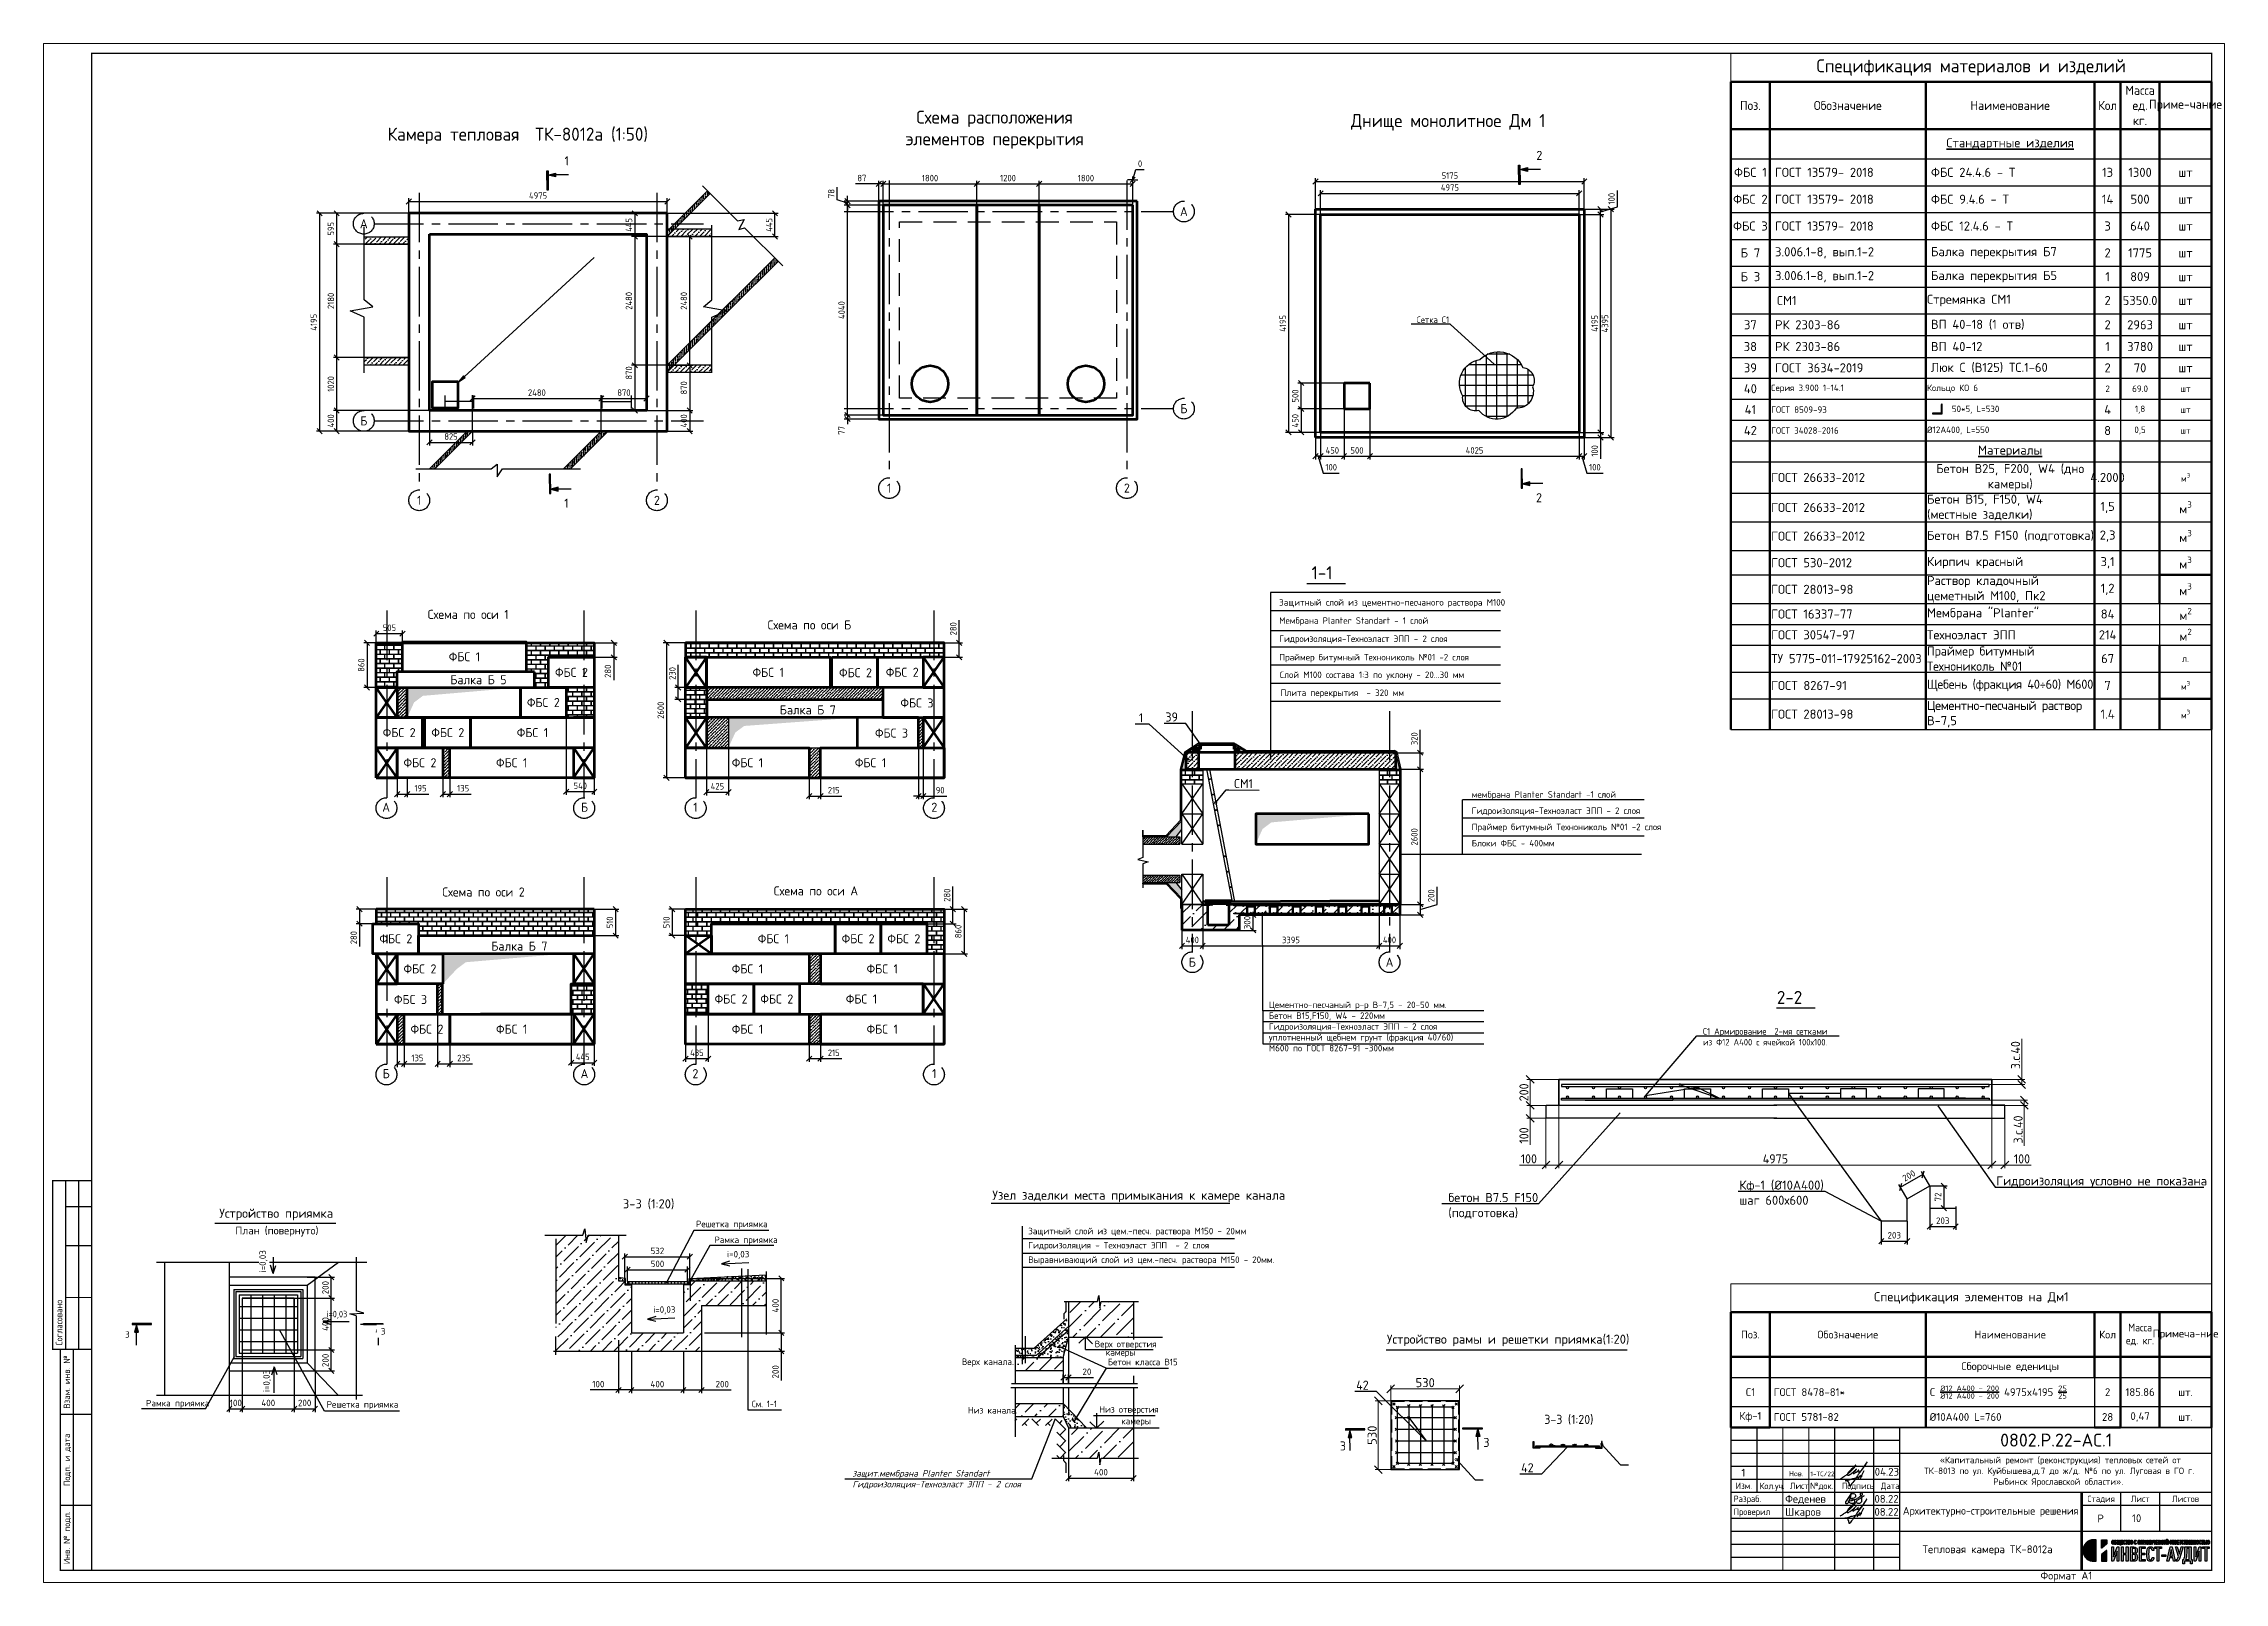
# Paper-space layout 'ТК-8012а' of a CAD drawing. Header units: metres, sheet in millimetres. Extents: x 0 to 839, y 0 to 592.
# The model-space entities are those that its viewports show. They can reach past a viewport. Long polylines and large blocks are cut down to what shows.
import ezdxf
from ezdxf import colors
from ezdxf.entities.mleader import LeaderData, LeaderLine
from ezdxf.enums import TextEntityAlignment as Align
from ezdxf.math import Vec2, Vec3

# ---------------------------------------------------------------- set-up
doc = ezdxf.new("R2010")
doc.units = ezdxf.units.M
for name, pattern in [('ACAD_ISO04W100', [30, 24, -3, 0, -3]), ('DASHED', [7, 5, -2, 0]), ('HIDDEN', [0.375, 0.25, -0.125]), ('осевая2', [28.575, 19.05, -3.175, 3.175, -3.175])]:
    doc.linetypes.add(name, pattern=pattern)
for name, color, linetype in [('NA', 7, 'Continuous'), ('рамка', 7, 'Continuous'), ('Штриховка', 7, 'Continuous')]:
    doc.layers.add(name, color=color, linetype=linetype)
for name, color, linetype, lineweight in [('Осевая', 2, 'осевая2', 30), ('Основной', 1, 'Continuous', 60), ('Размер 3.5', 250, 'Continuous', 35), ('Размерный', 4, 'Continuous', 30), ('Размеры на чертеже', 250, 'Continuous', 25), ('таблица', 250, 'Continuous', 35), ('Тонкие', 5, 'Continuous', 30), ('шриховка', 251, 'ACAD_ISO04W100', 15)]:
    doc.layers.add(name, color=color, linetype=linetype, lineweight=lineweight)
doc.styles.add('-ISOCPEUR-', font='isocpeur.ttf')
doc.styles.add('GOST', font='GOST_Common.ttf')
doc.styles.add('ISOCPEUR', font='isocpeui.ttf', dxfattribs={"height": 3.5})
doc.styles.get("Standard").update_dxf_attribs({"font": 'GOST_Common.ttf'})
doc.styles.add('СМК-проект', font='isocpeui.ttf')
doc.dimstyles.new('М 1 к 20', dxfattribs={"dimtxt": 3.5, "dimasz": 3, "dimexe": 1.25, "dimexo": 0, "dimtad": 1, "dimdec": 0, "dimlfac": 20, "dimzin": 0, "dimdsep": 46, "dimtxsty": 'GOST', "dimblk": 'OBLIQUE', "dimcen": 5, "dimadec": 8, "dimazin": 0, "dimtfac": 1, "dimtdec": 0, "dimtmove": 0, "dimatfit": 3, "dimldrblk": 'NONE', "dimfxl": 1.25, "dimtolj": 1, "dimtzin": 0, "dimlwd": 20, "dimlwe": 20, "dimarcsym": 1})
doc.dimstyles.new('М 1 к 50', dxfattribs={"dimtxt": 2.5, "dimasz": 2, "dimexe": 1.25, "dimexo": 0, "dimgap": 1, "dimtad": 1, "dimdec": 0, "dimlfac": 50, "dimzin": 0, "dimdsep": 46, "dimtxsty": 'GOST', "dimblk": 'OBLIQUE', "dimcen": 0, "dimclrd": 256, "dimclre": 256, "dimclrt": 256, "dimazin": 2, "dimtfac": 1, "dimtdec": 0, "dimtmove": 0, "dimatfit": 3, "dimldrblk": 'NONE', "dimfxl": 1.25, "dimtolj": 1, "dimtzin": 0, "dimlwd": -1, "dimlwe": -1, "dimarcsym": 2})
pattern_1 = [(45, (4692.6777, 447.5551), (0.6735192, 2.46957043), [3.175, -0.635, 0, -0.635])]
pattern_2 = [(360, (3697.2554, 1513.7762), (1.76784, 1.76784), [3.4528125, -0.0828675]), (360, (3695.4875, 1513.859), (1.76784, 1.76784), [3.4528125, -0.0828675]), (90, (3697.2554, 1513.7762), (-1.76784, 1.76784), [-1.8507075, 1.6849725]), (90, (3697.1725, 1513.7762), (-1.76784, 1.76784), [-1.8507075, 1.6849725])]
pattern_3 = [(45, (3701.9491, 1514.37695), (0.45462547, 1.66696004), [2.143125, -0.428625, 0, -0.428625])]
pattern_4 = [(45, (10389.0407, 3227.0366), (1.683798, 6.173926), [7.9375, -1.5875, 0, -1.5875])]
pattern_5 = [(50, (10032.3012, -6769.693), (3.5863009, -0.3137607), [0.375, -4.125]), (355, (10032.301, -6769.693), (-0.6937567, 3.7609607), [0.3, -3.3]), (100.4514, (10032.6, -6769.719), (2.8925469, 3.4471977), [0.318701, -3.5057106]), (46.1842, (10032.301, -6768.693), (5.3362052, -0.827595), [0.5625, -6.1875]), (96.6356, (10032.746, -6768.762), (4.6733135, 4.8705894), [0.4780514, -5.258565]), (351.1842, (10032.301, -6768.693), (4.6733097, 4.870593), [0.45, -4.95]), (21, (10032.8012, -6768.943), (2.9845353, -2.01309445), [0.375, -4.125]), (326, (10032.801, -6768.943), (1.2165767, 3.6257502), [0.3, -3.3]), (71.4514, (10033.05, -6769.1107), (4.2011131, 1.6126525), [0.318701, -3.5057106]), (37.5, (10032.3012, -6769.693), (0.06079928, 1.66446927), [0, -3.26, 0, -3.35, 0, -3.3125]), (7.5, (10032.3012, -6769.693), (1.3153477, 1.97205856), [0, -1.91, 0, -3.185, 0, -1.2625]), (327.5, (10031.1862, -6769.693), (2.66911218, -0.11277436), [0, -1.25, 0, -3.9, 0, -5.175]), (317.5, (10030.6862, -6769.693), (2.91593085, 0.5005249), [0, -1.625, 0, -2.59, 0, -3.675])]
pattern_6 = [(45, (10032.301, -6769.693), (1.9887378, 7.2920387), [9.375, -1.875, 0, -1.875])]
pattern_7 = [(50, (5532.9559, 1375.6488), (1.09310801, -0.09563451), [0.1143, -1.2573]), (355, (5532.9559, 1375.6488), (-0.21146053, 1.14634107), [0.09144, -1.0058435]), (100.451445, (5533.047, 1375.6409), (0.88164748, 1.05070651), [0.09714005, -1.06854147]), (46.1842, (5532.9559, 1375.9536), (1.62647425, -0.25225397), [0.17145, -1.88595]), (96.635558, (5533.0915, 1375.9326), (1.4244248, 1.48455675), [0.14571014, -1.60281365]), (351.18415, (5532.956, 1375.9536), (1.4244248, 1.48455675), [0.1371598, -1.5087584]), (21, (5533.1083, 1375.8774), (0.90968635, -0.61359119), [0.1143, -1.2573]), (326, (5533.1083, 1375.8774), (0.37081217, 1.1051278), [0.09144, -1.00584]), (71.451445, (5533.1841, 1375.8263), (1.28049852, 0.49153661), [0.09714005, -1.06853963]), (37.5, (5532.95592, 1375.64883), (0.01853162, 0.507330233), [0, -0.993648, 0, -1.02108, 0, -1.00965]), (7.5, (5532.9559, 1375.64883), (0.400917975, 0.60108345), [0, -0.582168, 0, -0.970788, 0, -0.38481]), (327.5, (5532.61607, 1375.64883), (0.81354357, -0.034372464), [0, -0.381, 0, -1.18872, 0, -1.57734]), (317.5, (5532.4637, 1375.6488), (0.88877509, 0.152558946), [0, -0.4953, 0, -0.789432, 0, -1.12014])]

psp = doc.layouts.new('ТК-8012а')

msp = doc.modelspace()

# ---------------------------------------------------------------- texts
at = {"color": 0, "lineweight": 25, "ltscale": 25, "style": '-ISOCPEUR-'}
for s, p in [('Защитный слой из цементно-песчаного раствора М100', (11890.7545, 3659.5382)), ('Мембрана Planter Standart - 1 слой ', (11890.7545, 3652.5382)), ('Гидроизоляция-Техноэласт ЭПП - 2 слоя ', (11890.7545, 3645.5382)), ('Слой М100 состава 1:3 по уклону - 20...30 мм', (11891.0073, 3631.6671)), ('Плита перекрытия  - 320 мм', (11891.3025, 3624.7599))]:
    msp.add_text(s, height=2.5, dxfattribs=at).set_placement(p)
at = {"color": 7, "style": '-ISOCPEUR-'}
for s, height, p in [('Узел заделки места примыкания к камере канала ', 3.5, (11780.3896, 3430.8032)), ('Устройство приямка', 3.5, (11482.8391, 3423.8524)), ('План (повернуто)', 3, (11489.0104, 3417.479)), ('Защитный слой из цем.-песч. раствора М150 - 20мм', 2.5, (11794.2073, 3417.5065)), ('i=0,03', 2.5, (11678.2759, 3408.6112)), ('Выравнивающий слой из цем.-песч. раствора М150 - 20мм.', 2.5, (11794.2073, 3406.4801)), ('Гидроизоляция - Техноэласт ЭПП  - 2 слоя ', 2.5, (11794.1932, 3412.0578)), ('i=0,03', 2.5, (11649.8373, 3387.2893)), ('Верх отверстия', 2.5, (11819.7836, 3374.0239)), ('Верх канала.', 2.5, (11768.6422, 3367.2061)), ('камеры', 2.5, (11824.0367, 3370.8184)), ('Бетон класса В15', 2.5, (11824.8009, 3367.1044)), ('Рамка приямка', 2.5, (11454.6299, 3351.2658)), ('Решетка приямка', 2.5, (11524.1419, 3350.7782)), ('Низ канала.', 2.5, (11770.9697, 3348.5112)), ('Низ отверстия', 2.5, (11821.5256, 3348.8606)), ('камеры', 2.5, (11829.9856, 3344.355))]:
    msp.add_text(s, height=height, dxfattribs=at).set_placement(p)
for p in [(11500.7638, 3402.8581), (11502.1945, 3356.7733)]:
    msp.add_text('i=0,03', height=2.5, rotation=90, dxfattribs=at).set_placement(p)
at = {"style": 'GOST'}
msp.add_text('Согласовано', height=2.5, rotation=90, dxfattribs=at).set_placement((11421.1464, 3374.6778), align=Align.MIDDLE_LEFT)
at = {"color": 7, "width": 0.8}
for s, p in [('i=0,03', (11524.1744, 3385.5597)), ('См. 1-1', (11687.7981, 3350.9404))]:
    msp.add_text(s, height=2.5, dxfattribs=at).set_placement(p)
at = {"style": 'GOST'}
for s, p in [('Взам. инв. №', (11424.1464, 3360.6778)), ('Подп. и дата', (11424.1464, 3330.6778)), ('Инв. № подл.', (11424.1464, 3300.6778))]:
    msp.add_text(s, height=2.5, rotation=90, dxfattribs=at).set_placement(p, align=Align.MIDDLE_CENTER)
for s, p in [('Разраб.', (12065.6464, 3315.6778)), ('Проверил', (12065.6464, 3310.6778))]:
    msp.add_text(s, height=2.5, dxfattribs=at).set_placement(p, align=Align.MIDDLE_LEFT)
for s, height, style, p in [('Изм.', 2.5, 'GOST', (12069.6464, 3320.6778)), ('Кол.уч.', 2.5, 'GOST', (12080.5361, 3320.6284)), ('Лист', 2.5, 'GOST', (12090.9507, 3320.6778)), ('№док.', 2.5, 'GOST', (12099.6464, 3320.6778)), ('Подпись', 2.5, 'GOST', (12113.5277, 3320.6778)), ('Дата', 2.5, 'GOST', (12125.9546, 3320.6778)), ('Стадия', 2.5, 'GOST', (12207.1464, 3315.6778)), ('Лист', 2.5, 'GOST', (12222.1464, 3315.6778)), ('Листов', 2.5, 'GOST', (12239.6464, 3315.6778)), ('Р', 3, '-ISOCPEUR-', (12206.9456, 3308.1326))]:
    msp.add_text(s, height=height, dxfattribs=dict(style=style)).set_placement(p, align=Align.MIDDLE_CENTER)
at = {"color": 7, "char_height": 5}
for s, width, gutter_width, insert, attachment_point in [('Схема расположения элементов перекрытия ', 87.961762, 12.5, (11781.2571, 3842.7521), 5), ('Днище монолитное Дм 1', 112.082905, 12.5, (11955.8406, 3845.5905), 5), ('{\\C0;1-1}', 5.125991, 5, (11911.2874, 3674.6935), 3), ('{\\C0;2-2}', 5.125991, 5, (12092.1156, 3511.2155), 3)]:
    msp.add_mtext_dynamic_manual_height_columns(s, width=width, gutter_width=gutter_width, heights=[0], dxfattribs=dict(at, insert=insert, attachment_point=attachment_point))
at = {"color": 0, "lineweight": 25, "ltscale": 25, "insert": (11890.8346, 3640.9189), "char_height": 2.5, "width": 83.926203, "attachment_point": 1, "style": 'ISOCPEUR'}
msp.add_mtext('{\\fISOCPEUR|b0|i0|c204|p34;Праймер битумный Технониколь №01 -2 слоя}', dxfattribs=at)
at = {"color": 0, "lineweight": 25, "ltscale": 25, "insert": (11964.8847, 3588.0876), "char_height": 2.5, "attachment_point": 1, "line_spacing_factor": 1.5, "style": '-ISOCPEUR-'}
msp.add_mtext_dynamic_manual_height_columns('мембрана Planter Standart -1 слой\\PГидроизоляция-Техноэласт ЭПП - 2 слоя\\PПраймер битумный Технониколь №01 -2 слоя\\PБлоки ФБС - 400мм', width=81.528747, gutter_width=625, heights=[0], dxfattribs=at)
at = {"color": 0, "lineweight": 25, "ltscale": 25, "insert": (11886.7887, 3507.1064), "char_height": 2.5, "attachment_point": 1, "style": '-ISOCPEUR-'}
msp.add_mtext_dynamic_manual_height_columns('Цементно-песчаный р-р В-7,5 - 20-50 мм.\\PБетон В15,F150, W4 - 220мм\\P{\\A1;Гидроизоляция-Техноэласт ЭПП - 2 слоя}\\P{\\A1;уплотненный щебнем грунт (фракция 40/60) \\PМ600 по ГОСТ 8267-91 -300мм}', width=89.674171, gutter_width=625, heights=[0], dxfattribs=at)
at = {"color": 7, "insert": (11648.0607, 3430.9959), "char_height": 3.5, "attachment_point": 2, "line_spacing_factor": 1.407429, "style": '-ISOCPEUR-'}
msp.add_mtext_dynamic_manual_height_columns('3-3 (1:20)', width=44.006538, gutter_width=12.5, heights=[0], dxfattribs=at)
at = {"color": 7, "insert": (11726.512, 3326.7444), "char_height": 2.5, "attachment_point": 1, "style": 'СМК-проект'}
msp.add_mtext_dynamic_manual_height_columns('защит.мембрана Planter Standart\\PГидроизоляция-Техноэласт ЭПП - 2 слоя', width=81.528747, gutter_width=625, heights=[0], dxfattribs=at)
for s, insert, char_height, width, attachment_point, style in [('\\pi9.87215;{\\C7;«Капитальный ремонт (реконструкция) тепловых сетей от \\P\\pi3.82692;ТК-8013 по ул. Куйбышева,д.7 до ж/д. №6 по ул. Луговая в ГО г. \\P\\pi30.38942;Рыбинск Ярославской области».}', (12135.1961, 3331.8746), 2.5, 110.528844, 1, '-ISOCPEUR-'), ('Архитектурно-строительные решения', (12164.6464, 3310.6778), 3, 70, 5, 'GOST')]:
    msp.add_mtext(s, dxfattribs=dict(insert=insert, char_height=char_height, width=width, attachment_point=attachment_point, style=style))
at = {"insert": (12136.0591, 3297.7514), "char_height": 3, "attachment_point": 1, "style": '-ISOCPEUR-'}
msp.add_mtext_dynamic_manual_height_columns('\\pi2.3517;Тепловая камера ТК-8012а', width=55.7034, gutter_width=12.5, heights=[0], dxfattribs=at)
at = {"style": '-ISOCPEUR-', "flags": 8}
msp.add_attdef('10', text='*', height=3, dxfattribs=at).set_placement((12220.8333, 3308.2172), align=Align.MIDDLE_CENTER)
at = {"layer": 'Основной', "char_height": 3.5, "attachment_point": 5}
for s, insert, rotation in [('А', (11854.0938, 3811.2737), 359.9916592), ('А', (11538.4302, 3806.5683), 359.9916592), ('Б', (11854.0938, 3735.3747), 0.0083408), ('Б', (11538.4302, 3730.6693), 0.0083408)]:
    msp.add_mtext_dynamic_manual_height_columns(s, width=5.739849, gutter_width=12.5, heights=[0], dxfattribs=dict(at, insert=insert, rotation=rotation))
for s, insert in [('1', (11559.7584, 3700.0808)), ('2', (11651.2604, 3700.0808)), ('1', (11740.6538, 3704.7863)), ('2', (11832.1558, 3704.7863)), ('А', (11547.0393, 3581.9149)), ('Б', (11623.3742, 3581.9149)), ('1', (11666.0795, 3581.9149)), ('2', (11758.0149, 3581.9149)), ('Б', (11857.3497, 3522.2644)), ('А', (11933.2503, 3522.2644)), ('Б', (11547.0379, 3479.3543)), ('А', (11623.3728, 3479.3543)), ('2', (11666.0795, 3479.3543)), ('1', (11758.0149, 3479.3543))]:
    msp.add_mtext_dynamic_manual_height_columns(s, width=5.739849, gutter_width=12.5, heights=[0], dxfattribs=dict(at, insert=insert))
at = {"layer": 'Размер 3.5', "color": 7, "lineweight": 25, "ltscale": 50, "style": '-ISOCPEUR-'}
for s, p in [('Решетка приямка', (11666.327, 3420.2485)), ('Рамка приямка', (11673.4059, 3414.1611))]:
    msp.add_text(s, height=2.5, dxfattribs=at).set_placement(p)
at = {"layer": 'Размер 3.5', "style": '-ISOCPEUR-'}
msp.add_text('Устройство рамы и решетки приямка(1:20)', height=3.5, dxfattribs=at).set_placement((11932.2476, 3375.3813))
at = {"layer": 'Размер 3.5', "char_height": 3.5, "attachment_point": 5, "style": 'GOST'}
for s, width, heights, insert in [('Схема по оси 1', 37.356069, [0], (11578.6125, 3656.1604)), ('Схема по оси Б', 37.356069, [0], (11709.9562, 3652.1162)), ('{\\C7;ФБС 1}', 27.497551, [0], (11577.1664, 3639.8546)), ('{\\C7;ФБС 2}', 15.874668, [5.3157], (11618.3553, 3633.8525)), ('{\\C7;ФБС 1}', 27.497551, [0], (11694.0969, 3633.8526)), ('{\\C7;ФБС 2}', 15.874668, [5.3157], (11727.6885, 3633.7072)), ('{\\C7;ФБС 2}', 15.874668, [5.3157], (11745.6948, 3633.9094)), ('{\\C7;Балка Б 5}', 48.475316, [5.3157], (11582.5644, 3631.0057)), ('{\\C7;ФБС 2}', 15.874668, [5.3157], (11607.5568, 3622.2525)), ('{\\C7;Балка Б 7}', 48.475316, [5.3157], (11709.3494, 3619.4101)), ('{\\C7;ФБС 3}', 15.874668, [5.3157], (11751.3595, 3622.0729)), ('{\\C7;ФБС 2}', 15.874668, [5.3157], (11552.0553, 3610.6526)), ('{\\C7;ФБС 2}', 15.874668, [5.3157], (11570.7554, 3610.6524)), ('{\\C7;ФБС 1}', 27.497551, [0], (11603.3554, 3610.6525)), ('{\\C7;ФБС 3}', 15.874668, [5.3157], (11741.5591, 3610.4729)), ('{\\C7;ФБС 2}', 15.874668, [5.3157], (11560.0568, 3599.0526)), ('{\\C7;ФБС 1}', 27.497551, [0], (11595.3553, 3599.0525)), ('{\\C7;ФБС 1}', 27.497551, [0], (11686.0969, 3599.0525)), ('{\\C7;ФБС 1}', 27.497551, [0], (11733.4751, 3599.0525)), ('Схема по оси 2', 37.356069, [0], (11584.5146, 3549.2956)), ('Схема по оси A', 37.356069, [0], (11712.472, 3549.7104)), ('{\\C7;ФБС 2}', 15.874668, [5.3157], (11550.7553, 3531.2919)), ('{\\C7;Балка Б 7}', 48.475316, [5.3157], (11598.3073, 3528.443)), ('{\\C7;ФБС 1}', 27.497551, [0], (11696.0969, 3531.2919)), ('{\\C7;ФБС 2}', 15.874668, [5.3157], (11728.6969, 3531.2919)), ('{\\C7;ФБС 2}', 15.874668, [5.3157], (11746.2969, 3531.2919)), ('{\\C7;ФБС 2}', 15.874668, [5.3157], (11560.0568, 3519.6918)), ('{\\C7;ФБС 1}', 27.497551, [0], (11686.0968, 3519.6919)), ('{\\C7;ФБС 1}', 27.497551, [0], (11737.9974, 3519.6919)), ('{\\C7;ФБС 3}', 15.874668, [5.3157], (11556.4189, 3507.9123)), ('{\\C7;ФБС 2}', 15.874668, [5.3157], (11679.7975, 3508.0919)), ('{\\C7;ФБС 2}', 15.874668, [5.3157], (11697.3975, 3508.0919)), ('{\\C7;ФБС 1}', 27.497551, [0], (11729.9975, 3508.0919)), ('{\\C7;ФБС 2}', 15.874668, [5.3157], (11562.7538, 3496.4919)), ('{\\C7;ФБС 1}', 27.497551, [0], (11595.3538, 3496.4919)), ('{\\C7;ФБС 1}', 27.497551, [0], (11686.0968, 3496.4919)), ('{\\C7;ФБС 1}', 27.497551, [0], (11737.9974, 3496.4919))]:
    msp.add_mtext_dynamic_manual_height_columns(s, width=width, gutter_width=12.5, heights=heights, dxfattribs=dict(at, insert=insert))
at = {"layer": 'Размер 3.5', "insert": (12183.8109, 3287.6065), "char_height": 3, "width": 145.943815, "attachment_point": 1, "style": '-ISOCPEUR-'}
msp.add_mtext('\\A1;{\\C7;Формат А1}', dxfattribs=at)
at = {"layer": 'Размерный', "color": 0, "style": '-ISOCPEUR-'}
for s, p in [('1', (12068.7191, 3324.243)), ('04.23', (12120.0109, 3324.5905)), ('Феденев', (12085.5515, 3314.1551)), ('08.22', (12119.9011, 3314.1551)), ('Шкаров', (12085.5515, 3309.1551)), ('08.22', (12119.9011, 3309.1551))]:
    msp.add_text(s, height=3, dxfattribs=at).set_placement(p)
at = {"layer": 'Размерный', "color": 0}
for s, height, p in [('Нов.', 2, (12086.9837, 3324.3696)), ('1-ТС/22', 1.8, (12095.2498, 3324.3696))]:
    msp.add_text(s, height=height, dxfattribs=at).set_placement(p)
at = {"layer": 'Размерный', "color": 7, "lineweight": 30, "insert": (12092.0469, 3340.788), "char_height": 5, "width": 185, "attachment_point": 1, "style": '-ISOCPEUR-'}
msp.add_mtext('\\pi66.25,l10;0802.Р.22-АС.1', dxfattribs=at)

# ---------------------------------------------------------------- blocks, each defined once
blk = doc.blocks.new('_Oblique')
at = {"color": 0, "linetype": 'ByBlock', "lineweight": -2}
blk.add_line((-0.5, -0.5), (0.5, 0.5), dxfattribs=at)
blk = doc.blocks.new('*D428')
at = {"transparency": 16777216}
for p, q in [((11563.76, 3734.67), (11563.76, 3721.14)), ((11563.76, 3722.39), (11580.26, 3722.39)), ((11580.26, 3726.67), (11580.26, 3721.14))]:
    blk.add_line(p, q, dxfattribs=at)
at = {"layer": 'Defpoints', "color": 0, "lineweight": 35, "transparency": 16777216}
for p in [(11563.76, 3734.67), (11580.26, 3726.67), (11580.26, 3722.39)]:
    blk.add_point(p, dxfattribs=at)
at = {"transparency": 16777216, "xscale": 2, "yscale": 2, "zscale": 2, "rotation": 180}
blk.add_blockref('_Oblique', (11563.76, 3722.39), dxfattribs=at)
at = {"transparency": 16777216, "xscale": 2, "yscale": 2, "zscale": 2}
blk.add_blockref('_Oblique', (11580.26, 3722.39), dxfattribs=at)
at = {"transparency": 16777216, "insert": (11572.01, 3724.64), "char_height": 2.5, "attachment_point": 5, "style": 'GOST'}
blk.add_mtext('\\A1;825', dxfattribs=at)
blk = doc.blocks.new('_None')
blk = doc.blocks.new('*D429')
at = {"transparency": 16777216}
for p, q in [((11580.26, 3726.67), (11580.26, 3740.53)), ((11580.26, 3739.28), (11629.86, 3739.28)), ((11629.86, 3726.67), (11629.86, 3740.53))]:
    blk.add_line(p, q, dxfattribs=at)
at = {"layer": 'Defpoints', "color": 0, "lineweight": 35, "transparency": 16777216}
for p in [(11629.86, 3739.28), (11580.26, 3726.67), (11629.86, 3726.67)]:
    blk.add_point(p, dxfattribs=at)
at = {"transparency": 16777216, "xscale": 2, "yscale": 2, "zscale": 2, "rotation": 180}
blk.add_blockref('_Oblique', (11580.26, 3739.28), dxfattribs=at)
at = {"transparency": 16777216, "xscale": 2, "yscale": 2, "zscale": 2}
blk.add_blockref('_Oblique', (11629.86, 3739.28), dxfattribs=at)
at = {"transparency": 16777216, "insert": (11605.06, 3741.53), "char_height": 2.5, "attachment_point": 5, "style": 'GOST'}
blk.add_mtext('\\A1;2480', dxfattribs=at)
blk = doc.blocks.new('*D430')
at = {"transparency": 16777216}
for p, q in [((11629.86, 3726.67), (11629.86, 3740.53)), ((11629.86, 3739.28), (11647.26, 3739.28)), ((11647.26, 3734.67), (11647.26, 3740.53))]:
    blk.add_line(p, q, dxfattribs=at)
at = {"layer": 'Defpoints', "color": 0, "lineweight": 35, "transparency": 16777216}
for p in [(11647.26, 3739.28), (11647.26, 3734.67), (11629.86, 3726.67)]:
    blk.add_point(p, dxfattribs=at)
at = {"transparency": 16777216, "xscale": 2, "yscale": 2, "zscale": 2, "rotation": 180}
blk.add_blockref('_Oblique', (11629.86, 3739.28), dxfattribs=at)
at = {"transparency": 16777216, "xscale": 2, "yscale": 2, "zscale": 2}
blk.add_blockref('_Oblique', (11647.26, 3739.28), dxfattribs=at)
at = {"transparency": 16777216, "insert": (11638.56, 3741.53), "char_height": 2.5, "attachment_point": 5, "style": 'GOST'}
blk.add_mtext('\\A1;870', dxfattribs=at)
blk = doc.blocks.new('*D431')
at = {"transparency": 16777216}
for p, q in [((11563.76, 3734.67), (11526.76, 3734.67)), ((11528.01, 3726.67), (11528.01, 3734.67)), ((11555.76, 3726.67), (11526.76, 3726.67))]:
    blk.add_line(p, q, dxfattribs=at)
at = {"layer": 'Defpoints', "color": 0, "lineweight": 35, "transparency": 16777216}
for p in [(11528.01, 3734.67), (11563.76, 3734.67), (11555.76, 3726.67)]:
    blk.add_point(p, dxfattribs=at)
at = {"transparency": 16777216, "xscale": 2, "yscale": 2, "zscale": 2}
for p, rotation in [((11528.01, 3734.67), 90), ((11528.01, 3726.67), 270)]:
    blk.add_blockref('_Oblique', p, dxfattribs=dict(at, rotation=rotation))
at = {"transparency": 16777216, "insert": (11525.76, 3730.67), "char_height": 2.5, "attachment_point": 5, "rotation": 90, "style": 'GOST'}
blk.add_mtext('\\A1;400', dxfattribs=at)
blk = doc.blocks.new('*D432')
at = {"transparency": 16777216}
for p, q in [((11555.76, 3755.07), (11526.76, 3755.07)), ((11528.01, 3734.67), (11528.01, 3755.07)), ((11563.76, 3734.67), (11526.76, 3734.67))]:
    blk.add_line(p, q, dxfattribs=at)
at = {"layer": 'Defpoints', "color": 0, "lineweight": 35, "transparency": 16777216}
for p in [(11528.01, 3755.07), (11555.76, 3755.07), (11563.76, 3734.67)]:
    blk.add_point(p, dxfattribs=at)
at = {"transparency": 16777216, "xscale": 2, "yscale": 2, "zscale": 2}
for p, rotation in [((11528.01, 3755.07), 90), ((11528.01, 3734.67), 270)]:
    blk.add_blockref('_Oblique', p, dxfattribs=dict(at, rotation=rotation))
at = {"transparency": 16777216, "insert": (11525.76, 3744.87), "char_height": 2.5, "attachment_point": 5, "rotation": 90, "style": 'GOST'}
blk.add_mtext('\\A1;1020', dxfattribs=at)
blk = doc.blocks.new('*D433')
at = {"transparency": 16777216}
for p, q in [((11555.76, 3798.67), (11526.76, 3798.67)), ((11528.01, 3755.07), (11528.01, 3798.67)), ((11555.76, 3755.07), (11526.76, 3755.07))]:
    blk.add_line(p, q, dxfattribs=at)
at = {"layer": 'Defpoints', "color": 0, "lineweight": 35, "transparency": 16777216}
for p in [(11528.01, 3798.67), (11555.76, 3798.67), (11555.76, 3755.07)]:
    blk.add_point(p, dxfattribs=at)
at = {"transparency": 16777216, "xscale": 2, "yscale": 2, "zscale": 2}
for p, rotation in [((11528.01, 3798.67), 90), ((11528.01, 3755.07), 270)]:
    blk.add_blockref('_Oblique', p, dxfattribs=dict(at, rotation=rotation))
at = {"transparency": 16777216, "insert": (11525.76, 3776.87), "char_height": 2.5, "attachment_point": 5, "rotation": 90, "style": 'GOST'}
blk.add_mtext('\\A1;2180', dxfattribs=at)
blk = doc.blocks.new('*D434')
at = {"transparency": 16777216}
for p, q in [((11555.76, 3810.57), (11526.76, 3810.57)), ((11528.01, 3798.67), (11528.01, 3810.57)), ((11555.76, 3798.67), (11526.76, 3798.67))]:
    blk.add_line(p, q, dxfattribs=at)
at = {"layer": 'Defpoints', "color": 0, "lineweight": 35, "transparency": 16777216}
for p in [(11528.01, 3810.57), (11555.76, 3810.57), (11555.76, 3798.67)]:
    blk.add_point(p, dxfattribs=at)
at = {"transparency": 16777216, "xscale": 2, "yscale": 2, "zscale": 2}
for p, rotation in [((11528.01, 3810.57), 90), ((11528.01, 3798.67), 270)]:
    blk.add_blockref('_Oblique', p, dxfattribs=dict(at, rotation=rotation))
at = {"transparency": 16777216, "insert": (11525.76, 3804.62), "char_height": 2.5, "attachment_point": 5, "rotation": 90, "style": 'GOST'}
blk.add_mtext('\\A1;595', dxfattribs=at)
blk = doc.blocks.new('*D435')
at = {"transparency": 16777216}
for p, q in [((11555.76, 3810.57), (11555.76, 3816.41)), ((11555.76, 3815.16), (11655.26, 3815.16)), ((11655.26, 3810.57), (11655.26, 3816.41))]:
    blk.add_line(p, q, dxfattribs=at)
at = {"layer": 'Defpoints', "color": 0, "lineweight": 35, "transparency": 16777216}
for p in [(11655.26, 3815.16), (11555.76, 3810.57), (11655.26, 3810.57)]:
    blk.add_point(p, dxfattribs=at)
at = {"transparency": 16777216, "xscale": 2, "yscale": 2, "zscale": 2, "rotation": 180}
blk.add_blockref('_Oblique', (11555.76, 3815.16), dxfattribs=at)
at = {"transparency": 16777216, "xscale": 2, "yscale": 2, "zscale": 2}
blk.add_blockref('_Oblique', (11655.26, 3815.16), dxfattribs=at)
at = {"transparency": 16777216, "insert": (11605.51, 3817.41), "char_height": 2.5, "attachment_point": 5, "style": 'GOST'}
blk.add_mtext('\\A1;4975', dxfattribs=at)
blk = doc.blocks.new('*D436')
at = {"transparency": 16777216}
for p, q in [((11655.26, 3801.67), (11641.49, 3801.67)), ((11642.74, 3801.67), (11642.74, 3752.07)), ((11655.26, 3752.07), (11641.49, 3752.07))]:
    blk.add_line(p, q, dxfattribs=at)
at = {"layer": 'Defpoints', "color": 0, "lineweight": 35, "transparency": 16777216}
for p in [(11655.26, 3801.67), (11642.74, 3752.07), (11655.26, 3752.07)]:
    blk.add_point(p, dxfattribs=at)
at = {"transparency": 16777216, "xscale": 2, "yscale": 2, "zscale": 2}
for p, rotation in [((11642.74, 3801.67), 90), ((11642.74, 3752.07), 270)]:
    blk.add_blockref('_Oblique', p, dxfattribs=dict(at, rotation=rotation))
at = {"transparency": 16777216, "insert": (11640.49, 3776.87), "char_height": 2.5, "attachment_point": 5, "rotation": 90, "style": 'GOST'}
blk.add_mtext('\\A1;2480', dxfattribs=at)
blk = doc.blocks.new('*D437')
at = {"transparency": 16777216}
for p, q in [((11647.26, 3752.07), (11641.49, 3752.07)), ((11642.74, 3752.07), (11642.74, 3734.67)), ((11647.26, 3734.67), (11641.49, 3734.67))]:
    blk.add_line(p, q, dxfattribs=at)
at = {"layer": 'Defpoints', "color": 0, "lineweight": 35, "transparency": 16777216}
for p in [(11647.26, 3752.07), (11642.74, 3734.67), (11647.26, 3734.67)]:
    blk.add_point(p, dxfattribs=at)
at = {"transparency": 16777216, "xscale": 2, "yscale": 2, "zscale": 2}
for p, rotation in [((11642.74, 3752.07), 90), ((11642.74, 3734.67), 270)]:
    blk.add_blockref('_Oblique', p, dxfattribs=dict(at, rotation=rotation))
at = {"transparency": 16777216, "insert": (11640.49, 3749.12), "char_height": 2.5, "attachment_point": 5, "rotation": 90, "style": 'GOST'}
blk.add_mtext('\\A1;870', dxfattribs=at)
blk = doc.blocks.new('*D438')
at = {"transparency": 16777216}
for p, q in [((11655.26, 3801.67), (11665.14, 3801.67)), ((11663.89, 3752.07), (11663.89, 3801.67)), ((11655.26, 3752.07), (11665.14, 3752.07))]:
    blk.add_line(p, q, dxfattribs=at)
at = {"layer": 'Defpoints', "color": 0, "lineweight": 35, "transparency": 16777216}
for p in [(11655.26, 3801.67), (11663.89, 3801.67), (11655.26, 3752.07)]:
    blk.add_point(p, dxfattribs=at)
at = {"transparency": 16777216, "xscale": 2, "yscale": 2, "zscale": 2}
for p, rotation in [((11663.89, 3801.67), 90), ((11663.89, 3752.07), 270)]:
    blk.add_blockref('_Oblique', p, dxfattribs=dict(at, rotation=rotation))
at = {"transparency": 16777216, "insert": (11661.64, 3776.87), "char_height": 2.5, "attachment_point": 5, "rotation": 90, "style": 'GOST'}
blk.add_mtext('\\A1;2480', dxfattribs=at)
blk = doc.blocks.new('*D439')
at = {"transparency": 16777216}
for p, q in [((11655.26, 3752.07), (11665.14, 3752.07)), ((11663.89, 3752.07), (11663.89, 3734.67)), ((11647.26, 3734.67), (11665.14, 3734.67))]:
    blk.add_line(p, q, dxfattribs=at)
at = {"layer": 'Defpoints', "color": 0, "lineweight": 35, "transparency": 16777216}
for p in [(11655.26, 3752.07), (11647.26, 3734.67), (11663.89, 3734.67)]:
    blk.add_point(p, dxfattribs=at)
at = {"transparency": 16777216, "xscale": 2, "yscale": 2, "zscale": 2}
for p, rotation in [((11663.89, 3752.07), 90), ((11663.89, 3734.67), 270)]:
    blk.add_blockref('_Oblique', p, dxfattribs=dict(at, rotation=rotation))
at = {"transparency": 16777216, "insert": (11661.64, 3743.37), "char_height": 2.5, "attachment_point": 5, "rotation": 90, "style": 'GOST'}
blk.add_mtext('\\A1;870', dxfattribs=at)
blk = doc.blocks.new('*D440')
at = {"transparency": 16777216}
for p, q in [((11656.2, 3734.67), (11665.14, 3734.67)), ((11663.89, 3734.67), (11663.89, 3726.67)), ((11655.26, 3726.67), (11665.14, 3726.67))]:
    blk.add_line(p, q, dxfattribs=at)
at = {"layer": 'Defpoints', "color": 0, "lineweight": 35, "transparency": 16777216}
for p in [(11656.2, 3734.67), (11655.26, 3726.67), (11663.89, 3726.67)]:
    blk.add_point(p, dxfattribs=at)
at = {"transparency": 16777216, "xscale": 2, "yscale": 2, "zscale": 2}
for p, rotation in [((11663.89, 3734.67), 90), ((11663.89, 3726.67), 270)]:
    blk.add_blockref('_Oblique', p, dxfattribs=dict(at, rotation=rotation))
at = {"transparency": 16777216, "insert": (11661.64, 3730.67), "char_height": 2.5, "attachment_point": 5, "rotation": 90, "style": 'GOST'}
blk.add_mtext('\\A1;400', dxfattribs=at)
blk = doc.blocks.new('*D441')
at = {"transparency": 16777216}
for p, q in [((11736.65, 3821.89), (11727.64, 3821.89)), ((11736.65, 3813.72), (11736.65, 3823.14)), ((11738.4, 3821.89), (11736.65, 3821.89)), ((11738.4, 3813.72), (11738.4, 3823.14)), ((11738.4, 3821.89), (11740.4, 3821.89))]:
    blk.add_line(p, q, dxfattribs=at)
at = {"layer": 'Defpoints', "color": 0, "lineweight": 35, "transparency": 16777216}
for p in [(11736.65, 3821.89), (11736.65, 3813.72), (11738.4, 3813.72)]:
    blk.add_point(p, dxfattribs=at)
at = {"transparency": 16777216, "xscale": 2, "yscale": 2, "zscale": 2}
blk.add_blockref('_Oblique', (11736.65, 3821.89), dxfattribs=at)
at = {"transparency": 16777216, "xscale": 2, "yscale": 2, "zscale": 2, "rotation": 180}
blk.add_blockref('_Oblique', (11738.4, 3821.89), dxfattribs=at)
at = {"transparency": 16777216, "insert": (11730.15, 3824.14), "char_height": 2.5, "attachment_point": 5, "style": 'GOST'}
blk.add_mtext('\\A1;87', dxfattribs=at)
blk = doc.blocks.new('*D442')
at = {"transparency": 16777216}
for p, q in [((11738.4, 3813.72), (11738.4, 3823.14)), ((11738.4, 3821.89), (11774.4, 3821.89)), ((11774.4, 3813.72), (11774.4, 3823.14))]:
    blk.add_line(p, q, dxfattribs=at)
at = {"layer": 'Defpoints', "color": 0, "lineweight": 35, "transparency": 16777216}
for p in [(11774.4, 3821.89), (11738.4, 3813.72), (11774.4, 3813.72)]:
    blk.add_point(p, dxfattribs=at)
at = {"transparency": 16777216, "xscale": 2, "yscale": 2, "zscale": 2, "rotation": 180}
blk.add_blockref('_Oblique', (11738.4, 3821.89), dxfattribs=at)
at = {"transparency": 16777216, "xscale": 2, "yscale": 2, "zscale": 2}
blk.add_blockref('_Oblique', (11774.4, 3821.89), dxfattribs=at)
at = {"transparency": 16777216, "insert": (11756.4, 3824.14), "char_height": 2.5, "attachment_point": 5, "style": 'GOST'}
blk.add_mtext('\\A1;1800', dxfattribs=at)
blk = doc.blocks.new('*D443')
at = {"transparency": 16777216}
for p, q in [((11774.4, 3813.72), (11774.4, 3823.14)), ((11774.4, 3821.89), (11798.4, 3821.89)), ((11798.4, 3813.72), (11798.4, 3823.14))]:
    blk.add_line(p, q, dxfattribs=at)
at = {"layer": 'Defpoints', "color": 0, "lineweight": 35, "transparency": 16777216}
for p in [(11798.4, 3821.89), (11774.4, 3813.72), (11798.4, 3813.72)]:
    blk.add_point(p, dxfattribs=at)
at = {"transparency": 16777216, "xscale": 2, "yscale": 2, "zscale": 2, "rotation": 180}
blk.add_blockref('_Oblique', (11774.4, 3821.89), dxfattribs=at)
at = {"transparency": 16777216, "xscale": 2, "yscale": 2, "zscale": 2}
blk.add_blockref('_Oblique', (11798.4, 3821.89), dxfattribs=at)
at = {"transparency": 16777216, "insert": (11786.4, 3824.14), "char_height": 2.5, "attachment_point": 5, "style": 'GOST'}
blk.add_mtext('\\A1;1200', dxfattribs=at)
blk = doc.blocks.new('*D444')
at = {"transparency": 16777216}
for p, q in [((11798.4, 3813.72), (11798.4, 3823.14)), ((11798.4, 3821.89), (11834.4, 3821.89)), ((11834.4, 3813.72), (11834.4, 3823.14))]:
    blk.add_line(p, q, dxfattribs=at)
at = {"layer": 'Defpoints', "color": 0, "lineweight": 35, "transparency": 16777216}
for p in [(11834.4, 3821.89), (11798.4, 3813.72), (11834.4, 3813.72)]:
    blk.add_point(p, dxfattribs=at)
at = {"transparency": 16777216, "xscale": 2, "yscale": 2, "zscale": 2, "rotation": 180}
blk.add_blockref('_Oblique', (11798.4, 3821.89), dxfattribs=at)
at = {"transparency": 16777216, "xscale": 2, "yscale": 2, "zscale": 2}
blk.add_blockref('_Oblique', (11834.4, 3821.89), dxfattribs=at)
at = {"transparency": 16777216, "insert": (11816.4, 3824.14), "char_height": 2.5, "attachment_point": 5, "style": 'GOST'}
blk.add_mtext('\\A1;1800', dxfattribs=at)
blk = doc.blocks.new('*D445')
at = {"transparency": 16777216}
for p, q in [((11834.4, 3823.44), (11832.4, 3823.44)), ((11834.4, 3823.44), (11835.6, 3827.44)), ((11834.4, 3813.72), (11834.4, 3824.69)), ((11834.4, 3815.27), (11834.4, 3824.69)), ((11834.4, 3823.44), (11836.4, 3823.44)), ((11835.6, 3827.44), (11838.85, 3827.44))]:
    blk.add_line(p, q, dxfattribs=at)
at = {"layer": 'Defpoints', "color": 0, "lineweight": 35, "transparency": 16777216}
for p in [(11834.4, 3823.44), (11834.4, 3815.27), (11834.4, 3813.72)]:
    blk.add_point(p, dxfattribs=at)
at = {"transparency": 16777216, "xscale": 2, "yscale": 2, "zscale": 2}
blk.add_blockref('_Oblique', (11834.4, 3823.44), dxfattribs=at)
at = {"transparency": 16777216, "xscale": 2, "yscale": 2, "zscale": 2, "rotation": 180}
blk.add_blockref('_Oblique', (11834.4, 3823.44), dxfattribs=at)
at = {"transparency": 16777216, "insert": (11837.23, 3829.69), "char_height": 2.5, "attachment_point": 5, "style": 'GOST'}
blk.add_mtext('\\A1;0', dxfattribs=at)
blk = doc.blocks.new('*D447')
at = {"transparency": 16777216}
for p, q in [((11738.4, 3732.92), (11723.35, 3732.92)), ((11738.54, 3731.37), (11723.35, 3731.37)), ((11724.6, 3732.92), (11724.6, 3734.92)), ((11724.6, 3732.92), (11724.6, 3731.37)), ((11724.6, 3731.37), (11724.6, 3729.37))]:
    blk.add_line(p, q, dxfattribs=at)
at = {"layer": 'Defpoints', "color": 0, "lineweight": 35, "transparency": 16777216}
for p in [(11724.6, 3731.37), (11738.4, 3732.92), (11738.54, 3731.37)]:
    blk.add_point(p, dxfattribs=at)
at = {"transparency": 16777216, "xscale": 2, "yscale": 2, "zscale": 2}
for p, rotation in [((11724.6, 3732.92), 270), ((11724.6, 3731.37), 90)]:
    blk.add_blockref('_Oblique', p, dxfattribs=dict(at, rotation=rotation))
at = {"transparency": 16777216, "insert": (11722.35, 3727.01), "char_height": 2.5, "attachment_point": 5, "rotation": 90, "style": 'GOST'}
blk.add_mtext('\\A1;77', dxfattribs=at)
blk = doc.blocks.new('*D449')
at = {"transparency": 16777216}
for p, q in [((11655.26, 3810.57), (11697.94, 3810.57)), ((11696.69, 3801.67), (11696.69, 3810.57)), ((11655.26, 3801.67), (11697.94, 3801.67))]:
    blk.add_line(p, q, dxfattribs=at)
at = {"layer": 'Defpoints', "color": 0, "lineweight": 35, "transparency": 16777216}
for p in [(11655.26, 3810.57), (11696.69, 3810.57), (11655.26, 3801.67)]:
    blk.add_point(p, dxfattribs=at)
at = {"transparency": 16777216, "xscale": 2, "yscale": 2, "zscale": 2}
for p, rotation in [((11696.69, 3810.57), 90), ((11696.69, 3801.67), 270)]:
    blk.add_blockref('_Oblique', p, dxfattribs=dict(at, rotation=rotation))
at = {"transparency": 16777216, "insert": (11694.44, 3806.12), "char_height": 2.5, "attachment_point": 5, "rotation": 90, "style": 'GOST'}
blk.add_mtext('\\A1;445', dxfattribs=at)
blk = doc.blocks.new('*U408')
at = {"layer": 'Основной', "ltscale": 20}
blk.add_lwpolyline([(0, -290), (2380, -290), (2380, 290), (0, 290)], close=True, dxfattribs=at)
at = {"layer": 'Основной', "ltscale": 20, "flags": 1}
for tag, p in [('ВЕС', (579, 65)), ('ОБЪЕМ', (580, 62))]:
    blk.add_attdef(tag, p, '', height=2.5, dxfattribs=at)
at = {"layer": 'Основной', "ltscale": 20}
blk.add_attdef('НАЗВАНИЕ', (445, -134), '', height=38.9, dxfattribs=at)
blk = doc.blocks.new('*U391')
at = {"layer": 'Основной', "ltscale": 20}
blk.add_lwpolyline([(0, -290), (880, -290), (880, 290), (0, 290)], close=True, dxfattribs=at)
at = {"layer": 'Основной', "ltscale": 20, "flags": 1}
for tag, p in [('ВЕС', (579, 65)), ('ОБЪЕМ', (580, 62))]:
    blk.add_attdef(tag, p, '', height=2.5, dxfattribs=at)
at = {"layer": 'Основной', "ltscale": 20}
blk.add_attdef('НАЗВАНИЕ', (445, -134), '', height=38.9, dxfattribs=at)
blk = doc.blocks.new('*U448')
at = {"layer": 'Основной', "ltscale": 20}
blk.add_lwpolyline([(0, -290), (1180, -290), (1180, 290), (0, 290)], close=True, dxfattribs=at)
at = {"layer": 'Основной', "ltscale": 20, "flags": 1}
for tag, p in [('ВЕС', (579, 65)), ('ОБЪЕМ', (580, 62))]:
    blk.add_attdef(tag, p, '', height=2.5, dxfattribs=at)
at = {"layer": 'Основной', "ltscale": 20}
blk.add_attdef('НАЗВАНИЕ', (445, -134), '', height=38.9, dxfattribs=at)
blk = doc.blocks.new('*T452')
at = {"layer": 'Defpoints', "color": 8, "linetype": 'ByBlock', "lineweight": 0, "transparency": 16777216}
for p, q in [((0, 0), (185, 0)), ((0, 0), (0, -11)), ((185, 0), (185, -11))]:
    blk.add_line(p, q, dxfattribs=at)
at = {"layer": 'таблица', "color": 0, "lineweight": 50, "transparency": 16777216}
for p, q in [((0, -11), (185, -11)), ((0, -11), (0, -260.28)), ((15, -11), (15, -260.28)), ((75, -11), (75, -260.28)), ((140, -11), (140, -260.28)), ((150, -11), (150, -133.16)), ((165, -11), (165, -211.87)), ((185, -11), (185, -260.28)), ((0, -29.17), (185, -29.17)), ((150, -149.24), (150, -260.28)), ((165, -200.84), (185, -200.84)), ((165, -227.87), (165, -260.28)), ((165, -248.55), (185, -248.55))]:
    blk.add_line(p, q, dxfattribs=at)
at = {"layer": 'таблица', "color": 0, "lineweight": 25, "transparency": 16777216}
for p, q in [((0, -40.67), (185, -40.67)), ((0, -51), (185, -51)), ((0, -61.33), (185, -61.33)), ((0, -71.67), (185, -71.67)), ((0, -82), (185, -82)), ((0, -90), (185, -90)), ((0, -100.33), (15, -100.33)), ((140, -100.33), (150, -100.33)), ((0, -108.7), (185, -108.7)), ((0, -117.07), (185, -117.07)), ((0, -125.11), (185, -125.11)), ((0, -133.16), (15, -133.16)), ((140, -133.16), (150, -133.16)), ((0, -141.2), (15, -141.2)), ((140, -141.2), (150, -141.2)), ((0, -149.24), (15, -149.24)), ((140, -149.24), (150, -149.24)), ((0, -157.24), (15, -157.24)), ((165, -157.24), (185, -157.24)), ((0, -169.32), (185, -169.32)), ((0, -180.36), (185, -180.36)), ((0, -191.39), (185, -191.39)), ((0, -200.84), (165, -200.84)), ((0, -211.87), (185, -211.87)), ((0, -219.87), (185, -219.87)), ((0, -227.87), (185, -227.87)), ((0, -238.21), (165, -238.21)), ((0, -248.55), (165, -248.55)), ((0, -260.28), (185, -260.28))]:
    blk.add_line(p, q, dxfattribs=at)
at = {"layer": 'таблица', "lineweight": 30, "transparency": 16777216}
for p, q in [((15, -100.33), (140, -100.33)), ((150, -100.33), (185, -100.33)), ((15, -133.16), (140, -133.16)), ((150, -133.16), (185, -133.16)), ((150, -133.16), (150, -149.24)), ((15, -141.2), (140, -141.2)), ((150, -141.2), (185, -141.2)), ((15, -149.24), (140, -149.24)), ((150, -149.24), (185, -149.24)), ((15, -157.24), (165, -157.24)), ((165, -211.87), (165, -227.87)), ((165, -238.21), (185, -238.21))]:
    blk.add_line(p, q, dxfattribs=at)
at = {"layer": 'таблица', "color": 0, "transparency": 16777216}
for s, insert, char_height, width, attachment_point, style in [('Спецификация материалов и изделий ', (92.5, -5.5), 5, 182, 5, 'GOST'), (' СМ1', (15.5, -95.17), 3.5, 59, 4, '-ISOCPEUR-'), ('Стремянка СМ1', (75.5, -95.17), 3.5, 64, 4, '-ISOCPEUR-'), ('5350.0', (157.5, -95.17), 3.5, 14, 5, '-ISOCPEUR-'), ('шт', (175, -95.17), 3.5, 19, 5, '-ISOCPEUR-'), ('40', (7.5, -129.13), 3.5, 13, 5, '-ISOCPEUR-'), ('Серия 3.900 1-14.1', (15.5, -129.13), 2.5, 59, 4, '-ISOCPEUR-'), ('Кольцо КО 6', (75.5, -129.13), 2.5, 64, 4, '-ISOCPEUR-'), ('69.0', (157.5, -129.13), 2.5, 14, 5, '-ISOCPEUR-'), ('шт', (175, -129.13), 2.5, 19, 5, '-ISOCPEUR-'), ('ГОСТ 8509-93', (15.5, -137.18), 2.5, 59, 4, '-ISOCPEUR-'), ('      50*5, L=530', (75.5, -137.18), 2.5, 64, 4, '-ISOCPEUR-'), ('1,8', (157.5, -137.18), 2.5, 14, 5, '-ISOCPEUR-'), ('шт', (175, -137.18), 2.5, 19, 5, '-ISOCPEUR-'), ('{\\C0;ГОСТ 34028-2016}', (15.5, -145.22), 2.5, 59, 4, '-ISOCPEUR-'), ('%%C12А400, L=550', (75.5, -145.22), 2.5, 64, 4, '-ISOCPEUR-'), ('0,5', (157.5, -145.22), 2.5, 14, 5, '-ISOCPEUR-'), ('шт', (175, -145.22), 2.5, 19, 5, '-ISOCPEUR-')]:
    blk.add_mtext(s, dxfattribs=dict(at, insert=insert, char_height=char_height, width=width, attachment_point=attachment_point, style=style))
at = {"layer": 'таблица', "color": 7, "transparency": 16777216}
for s, insert, char_height, width, attachment_point, style in [('Масса ед. кг.', (157.5, -20.08), 3.5, 13, 5, 'GOST'), ('Поз.', (7.5, -20.08), 3.5, 12, 5, 'GOST'), ('Обозначение', (45, -20.08), 3.5, 57, 5, 'GOST'), ('Наименование', (107.5, -20.08), 3.5, 62, 5, 'GOST'), ('Кол', (145, -20.08), 3.5, 8, 5, 'GOST'), ('Приме-чание', (175, -20.08), 3.5, 17, 5, 'GOST'), ('{\\LСтандартные изделия}', (107.5, -34.92), 3.5, 61, 5, '-ISOCPEUR-'), ('ФБС 1', (7.5, -45.83), 3.5, 14, 5, '-ISOCPEUR-'), ('ГОСТ 13579- 2018', (17, -45.83), 3.5, 56, 4, '-ISOCPEUR-'), ('ФБС 24.4.6 - Т', (77, -45.83), 3.5, 61, 4, '-ISOCPEUR-'), ('13', (145, -45.83), 3.5, 9, 5, '-ISOCPEUR-'), ('1300', (157.5, -45.83), 3.5, 14, 5, '-ISOCPEUR-'), ('шт', (175, -45.83), 3.5, 19, 5, '-ISOCPEUR-'), ('ФБС 2', (7.5, -56.17), 3.5, 14, 5, '-ISOCPEUR-'), ('ГОСТ 13579- 2018', (17, -56.17), 3.5, 56, 4, '-ISOCPEUR-'), ('ФБС 9.4.6 - Т', (77, -56.17), 3.5, 61, 4, '-ISOCPEUR-'), ('14', (145, -56.17), 3.5, 9, 5, '-ISOCPEUR-'), ('500', (157.5, -56.17), 3.5, 14, 5, '-ISOCPEUR-'), ('шт', (175, -56.17), 3.5, 19, 5, '-ISOCPEUR-'), ('ФБС 3', (7.5, -66.5), 3.5, 14, 5, '-ISOCPEUR-'), ('ГОСТ 13579- 2018', (17, -66.5), 3.5, 56, 4, '-ISOCPEUR-'), ('ФБС 12.4.6 - Т', (77, -66.5), 3.5, 61, 4, '-ISOCPEUR-'), ('3', (145, -66.5), 3.5, 9, 5, '-ISOCPEUR-'), ('640', (157.5, -66.5), 3.5, 14, 5, '-ISOCPEUR-'), ('шт', (175, -66.5), 3.5, 19, 5, '-ISOCPEUR-'), ('Б 7', (7.5, -76.83), 3.5, 14, 5, '-ISOCPEUR-'), ('3.006.1-8, вып.1-2', (17, -76.83), 3.5, 56, 4, '-ISOCPEUR-'), ('Балка перекрытия Б7', (77, -76.83), 3.5, 61, 4, '-ISOCPEUR-'), ('2', (145, -76.83), 3.5, 9, 5, '-ISOCPEUR-'), ('1775', (157.5, -76.83), 3.5, 14, 5, '-ISOCPEUR-'), ('3.006.1-8, вып.1-2', (17, -86), 3.5, 56, 4, '-ISOCPEUR-'), ('Балка перекрытия Б5', (77, -86), 3.5, 61, 4, '-ISOCPEUR-'), ('шт', (175, -76.83), 3.5, 19, 5, '-ISOCPEUR-'), ('Б 3', (7.5, -86), 3.5, 14, 5, '-ISOCPEUR-'), ('1', (145, -86), 3.5, 9, 5, '-ISOCPEUR-'), ('809', (157.5, -86), 3.5, 14, 5, '-ISOCPEUR-'), ('шт', (175, -86), 3.5, 19, 5, '-ISOCPEUR-'), ('2', (145, -95.17), 3.5, 10, 5, '-ISOCPEUR-'), ('37', (7.5, -104.52), 3.5, 14, 5, '-ISOCPEUR-'), ('РК 2303-86', (17, -104.52), 3.5, 56, 4, '-ISOCPEUR-'), ('ВП 40-18 (1 отв)', (77, -104.52), 3.5, 61, 4, '-ISOCPEUR-'), ('2', (145, -104.52), 3.5, 9, 5, '-ISOCPEUR-'), ('2963', (157.5, -104.52), 3.5, 14, 5, '-ISOCPEUR-'), ('шт', (175, -104.52), 3.5, 19, 5, '-ISOCPEUR-'), ('38', (7.5, -112.89), 3.5, 14, 5, '-ISOCPEUR-'), ('РК 2303-86', (17, -112.89), 3.5, 56, 4, '-ISOCPEUR-'), ('ВП 40-12 ', (77, -112.89), 3.5, 61, 4, '-ISOCPEUR-'), ('1', (145, -112.89), 3.5, 9, 5, '-ISOCPEUR-'), ('3780', (157.5, -112.89), 3.5, 14, 5, '-ISOCPEUR-'), ('шт', (175, -112.89), 3.5, 19, 5, '-ISOCPEUR-'), ('39', (7.5, -121.09), 3.5, 14, 5, '-ISOCPEUR-'), ('ГОСТ 3634-2019', (17, -121.09), 3.5, 56, 4, '-ISOCPEUR-'), ('Люк С (В125) ТС.1-60', (77, -121.09), 3.5, 61, 4, '-ISOCPEUR-'), ('2', (145, -121.09), 3.5, 9, 5, '-ISOCPEUR-'), ('70', (157.5, -121.09), 3.5, 14, 5, '-ISOCPEUR-'), ('шт', (175, -121.09), 3.5, 19, 5, '-ISOCPEUR-'), ('2', (145, -129.13), 2.5, 10, 5, '-ISOCPEUR-'), ('41', (7.5, -137.18), 3.5, 14, 5, '-ISOCPEUR-'), ('4', (145, -137.18), 3.5, 9, 5, '-ISOCPEUR-'), ('42', (7.5, -145.22), 3.5, 14, 5, '-ISOCPEUR-'), ('{\\LМатериалы}', (107.5, -153.24), 3.5, 64, 5, '-ISOCPEUR-'), ('8', (145, -145.22), 3.5, 9, 5, '-ISOCPEUR-'), ('\\A1;Бетон В25, F200, W4 (дно камеры) ', (107.5, -163.28), 3.5, 64, 5, '-ISOCPEUR-'), ('{\\C7;ГОСТ 26633-2012}', (15.5, -163.28), 3.5, 59, 4, '-ISOCPEUR-'), ('4.2000', (145, -163.28), 3.5, 9, 5, '-ISOCPEUR-'), ('\\A1;м{\\H0.7x;\\S3^ ;}', (175, -163.28), 2.5, 20, 5, '-ISOCPEUR-'), ('ГОСТ 26633-2012', (15.5, -174.84), 3.5, 59, 4, '-ISOCPEUR-'), ('\\A1;Бетон В15, F150, W4 (местные заделки)', (75.5, -174.84), 3.5, 64, 4, '-ISOCPEUR-'), ('1,5', (145, -174.84), 3.5, 9, 5, '-ISOCPEUR-'), ('\\A1;м{\\H0.7x;\\S3^ ;}', (175, -174.84), 3.5, 19, 5, '-ISOCPEUR-'), ('ГОСТ 26633-2012', (15.5, -185.87), 3.5, 59, 4, '-ISOCPEUR-'), ('{\\fISOCPEUR|b0|i0|c204|p34;Бетон В7.5 F150\\fISOCPEUR|b0|i0|c0|p34; \\fISOCPEUR|b0|i0|c204|p34;(подготовка)}', (75.5, -185.87), 3.5, 64, 4, '-ISOCPEUR-'), ('2,3', (145, -185.87), 3.5, 9, 5, '-ISOCPEUR-'), ('\\A1;м{\\H0.7x;\\S3^ ;}', (175, -185.87), 3.5, 19, 5, '-ISOCPEUR-'), ('ГОСТ 530-2012', (15.5, -196.11), 3.5, 59, 4, '-ISOCPEUR-'), ('Раствор кладочный цеметный М100, Пк2', (75.5, -206.36), 3.5, 64, 4, '-ISOCPEUR-'), ('Кирпич красный ', (75.5, -196.11), 3.5, 64, 4, '-ISOCPEUR-'), ('3,1', (145, -196.11), 3.5, 9, 5, '-ISOCPEUR-'), ('\\A1;м{\\H0.7x;\\S3^ ;}', (175, -196.11), 3.5, 19, 5, '-ISOCPEUR-'), ('ГОСТ 28013-98', (15.5, -206.36), 3.5, 59, 4, '-ISOCPEUR-'), ('1,2', (145, -206.36), 3.5, 9, 5, '-ISOCPEUR-'), ('\\A1;м{\\H0.7x;\\S3^ ;}', (175, -206.36), 3.5, 19, 5, '-ISOCPEUR-'), ('ГОСТ 16337-77', (15.5, -215.87), 3.5, 59, 4, '-ISOCPEUR-'), ('Мембрана "Planter"', (75.5, -215.87), 3.5, 64, 4, '-ISOCPEUR-'), ('84', (145, -215.87), 3.5, 9, 5, '-ISOCPEUR-'), ('\\A1;м{\\H0.7x;\\S2^ ;}', (175, -215.87), 3.5, 19, 5, '-ISOCPEUR-'), ('ГОСТ 30547-97', (15.5, -223.87), 3.5, 59, 4, '-ISOCPEUR-'), ('Техноэласт ЭПП', (75.5, -223.87), 3.5, 64, 4, '-ISOCPEUR-'), ('214', (145, -223.87), 3.5, 9, 5, '-ISOCPEUR-'), ('\\A1;м{\\H0.7x;\\S2^ ;}', (175, -223.87), 3.5, 19, 5, '-ISOCPEUR-'), ('ТУ 5775-011-17925162-2003', (15.5, -233.04), 3.5, 59, 4, '-ISOCPEUR-'), ('{\\fGOST Common|b0|i0|c204|p34;\\C256;Праймер битумный Технониколь №01}', (75.5, -233.04), 3.5, 64, 4, '-ISOCPEUR-'), ('67', (145, -233.04), 3.5, 9, 5, '-ISOCPEUR-'), ('л.', (175, -233.04), 2.5, 19, 5, '-ISOCPEUR-'), ('ГОСТ 8267-91', (15.5, -243.38), 3.5, 59, 4, '-ISOCPEUR-'), ('{\\T0.95;Щебень (фракция 40÷60) М600}', (75.5, -243.38), 3.5, 64, 4, '-ISOCPEUR-'), ('7', (145, -243.38), 3.5, 9, 5, '-ISOCPEUR-'), ('\\A1;м{\\H0.7x;\\S3^ ;}', (175, -243.38), 2.5, 20, 5, '-ISOCPEUR-'), ('{\\T0.95;Цементно-песчаный раствор \\fISOCPEUR|b0|i0|c204|p34;\\T1;\\C0;В-7,5}', (75.5, -254.41), 3.5, 64, 4, '-ISOCPEUR-'), ('{\\C7;ГОСТ 28013-98}', (15.5, -254.41), 3.5, 59, 4, '-ISOCPEUR-'), ('1.4', (145, -254.41), 3.5, 9, 5, '-ISOCPEUR-'), ('\\A1;м{\\H0.7x;\\S3^ ;}', (175, -254.41), 2.5, 20, 5, '-ISOCPEUR-')]:
    blk.add_mtext(s, dxfattribs=dict(at, insert=insert, char_height=char_height, width=width, attachment_point=attachment_point, style=style))
blk = doc.blocks.new('*D453')
at = {"transparency": 16777216}
for p, q in [((11738.4, 3813.72), (11723.35, 3813.72)), ((11724.6, 3732.92), (11724.6, 3813.72)), ((11738.4, 3732.92), (11723.35, 3732.92))]:
    blk.add_line(p, q, dxfattribs=at)
at = {"layer": 'Defpoints', "color": 0, "lineweight": 35, "transparency": 16777216}
for p in [(11724.6, 3813.72), (11738.4, 3813.72), (11738.4, 3732.92)]:
    blk.add_point(p, dxfattribs=at)
at = {"transparency": 16777216, "xscale": 2, "yscale": 2, "zscale": 2}
for p, rotation in [((11724.6, 3813.72), 90), ((11724.6, 3732.92), 270)]:
    blk.add_blockref('_Oblique', p, dxfattribs=dict(at, rotation=rotation))
at = {"transparency": 16777216, "insert": (11722.35, 3773.32), "char_height": 2.5, "attachment_point": 5, "rotation": 90, "style": 'GOST'}
blk.add_mtext('\\A1;4040', dxfattribs=at)
blk = doc.blocks.new('*D454')
at = {"transparency": 16777216}
for p, q in [((11720.6, 3815.7), (11720.6, 3820.69)), ((11724.6, 3814.5), (11720.6, 3815.7)), ((11738.4, 3815.27), (11723.35, 3815.27)), ((11738.4, 3813.72), (11723.35, 3813.72)), ((11724.6, 3815.27), (11724.6, 3817.27)), ((11724.6, 3813.72), (11724.6, 3815.27)), ((11724.6, 3813.72), (11724.6, 3815.27)), ((11724.6, 3813.72), (11724.6, 3811.72))]:
    blk.add_line(p, q, dxfattribs=at)
at = {"layer": 'Defpoints', "color": 0, "lineweight": 35, "transparency": 16777216}
for p in [(11724.6, 3815.27), (11738.4, 3815.27), (11738.4, 3813.72)]:
    blk.add_point(p, dxfattribs=at)
at = {"transparency": 16777216, "xscale": 2, "yscale": 2, "zscale": 2}
for p, rotation in [((11724.6, 3815.27), 270), ((11724.6, 3813.72), 90)]:
    blk.add_blockref('_Oblique', p, dxfattribs=dict(at, rotation=rotation))
at = {"transparency": 16777216, "insert": (11718.35, 3818.19), "char_height": 2.5, "attachment_point": 5, "rotation": 90, "style": 'GOST'}
blk.add_mtext('\\A1;78', dxfattribs=at)
blk = doc.blocks.new('*D459')
at = {"layer": 'Defpoints', "color": 0, "lineweight": 35, "transparency": 16777216}
for p in [(11511.67, 3392.98), (11525.93, 3392.98), (11511.67, 3372.98)]:
    blk.add_point(p, dxfattribs=at)
at = {"layer": 'Размеры на чертеже', "transparency": 16777216}
for p, q in [((11511.67, 3392.98), (11527.18, 3392.98)), ((11525.93, 3372.98), (11525.93, 3392.98)), ((11511.67, 3372.98), (11527.18, 3372.98))]:
    blk.add_line(p, q, dxfattribs=at)
at = {"layer": 'Размеры на чертеже', "transparency": 16777216, "xscale": 2, "yscale": 2, "zscale": 2}
for p, rotation in [((11525.93, 3392.98), 90), ((11525.93, 3372.98), 270)]:
    blk.add_blockref('_Oblique', p, dxfattribs=dict(at, rotation=rotation))
at = {"layer": 'Размеры на чертеже', "transparency": 16777216, "insert": (11523.68, 3382.98), "char_height": 2.5, "attachment_point": 5, "rotation": 90, "style": '-ISOCPEUR-'}
blk.add_mtext('\\A1;400', dxfattribs=at)
blk = doc.blocks.new('*D460')
at = {"layer": 'Defpoints', "color": 0, "lineweight": 35, "transparency": 16777216}
for p in [(11511.67, 3372.98), (11519.67, 3364.98), (11519.67, 3350.34)]:
    blk.add_point(p, dxfattribs=at)
at = {"layer": 'Размеры на чертеже', "transparency": 16777216}
for p, q in [((11511.67, 3372.98), (11511.67, 3349.09)), ((11519.67, 3364.98), (11519.67, 3349.09)), ((11511.67, 3350.34), (11519.67, 3350.34))]:
    blk.add_line(p, q, dxfattribs=at)
at = {"layer": 'Размеры на чертеже', "transparency": 16777216, "xscale": 2, "yscale": 2, "zscale": 2, "rotation": 180}
blk.add_blockref('_Oblique', (11511.67, 3350.34), dxfattribs=at)
at = {"layer": 'Размеры на чертеже', "transparency": 16777216, "xscale": 2, "yscale": 2, "zscale": 2}
blk.add_blockref('_Oblique', (11519.67, 3350.34), dxfattribs=at)
at = {"layer": 'Размеры на чертеже', "transparency": 16777216, "insert": (11515.67, 3352.59), "char_height": 2.5, "attachment_point": 5, "style": '-ISOCPEUR-'}
blk.add_mtext('\\A1;200', dxfattribs=at)
blk = doc.blocks.new('*D461')
at = {"layer": 'Defpoints', "color": 0, "lineweight": 35, "transparency": 16777216}
for p in [(11511.67, 3372.98), (11525.93, 3372.98), (11519.57, 3364.98)]:
    blk.add_point(p, dxfattribs=at)
at = {"layer": 'Размеры на чертеже', "transparency": 16777216}
for p, q in [((11511.67, 3372.98), (11527.18, 3372.98)), ((11525.93, 3364.98), (11525.93, 3372.98)), ((11519.57, 3364.98), (11527.18, 3364.98))]:
    blk.add_line(p, q, dxfattribs=at)
at = {"layer": 'Размеры на чертеже', "transparency": 16777216, "xscale": 2, "yscale": 2, "zscale": 2}
for p, rotation in [((11525.93, 3372.98), 90), ((11525.93, 3364.98), 270)]:
    blk.add_blockref('_Oblique', p, dxfattribs=dict(at, rotation=rotation))
at = {"layer": 'Размеры на чертеже', "transparency": 16777216, "insert": (11523.68, 3368.98), "char_height": 2.5, "attachment_point": 5, "rotation": 90, "style": '-ISOCPEUR-'}
blk.add_mtext('\\A1;200', dxfattribs=at)
blk = doc.blocks.new('*D462')
at = {"layer": 'Defpoints', "color": 0, "lineweight": 35, "transparency": 16777216}
for p in [(11486.67, 3367.98), (11491.67, 3372.98), (11491.67, 3350.34)]:
    blk.add_point(p, dxfattribs=at)
at = {"layer": 'Размеры на чертеже', "transparency": 16777216}
for p, q in [((11486.67, 3367.98), (11486.67, 3349.09)), ((11491.67, 3372.98), (11491.67, 3349.09)), ((11486.67, 3350.34), (11491.67, 3350.34))]:
    blk.add_line(p, q, dxfattribs=at)
at = {"layer": 'Размеры на чертеже', "transparency": 16777216, "xscale": 2, "yscale": 2, "zscale": 2, "rotation": 180}
blk.add_blockref('_Oblique', (11486.67, 3350.34), dxfattribs=at)
at = {"layer": 'Размеры на чертеже', "transparency": 16777216, "xscale": 2, "yscale": 2, "zscale": 2}
blk.add_blockref('_Oblique', (11491.67, 3350.34), dxfattribs=at)
at = {"layer": 'Размеры на чертеже', "transparency": 16777216, "insert": (11489.17, 3352.59), "char_height": 2.5, "attachment_point": 5, "style": '-ISOCPEUR-'}
blk.add_mtext('\\A1;100', dxfattribs=at)
blk = doc.blocks.new('*D463')
at = {"layer": 'Defpoints', "color": 0, "lineweight": 35, "transparency": 16777216}
for p in [(11491.67, 3372.98), (11511.67, 3372.98), (11511.67, 3350.34)]:
    blk.add_point(p, dxfattribs=at)
at = {"layer": 'Размеры на чертеже', "transparency": 16777216}
for p, q in [((11491.67, 3372.98), (11491.67, 3349.09)), ((11511.67, 3372.98), (11511.67, 3349.09)), ((11491.67, 3350.34), (11511.67, 3350.34))]:
    blk.add_line(p, q, dxfattribs=at)
at = {"layer": 'Размеры на чертеже', "transparency": 16777216, "xscale": 2, "yscale": 2, "zscale": 2, "rotation": 180}
blk.add_blockref('_Oblique', (11491.67, 3350.34), dxfattribs=at)
at = {"layer": 'Размеры на чертеже', "transparency": 16777216, "xscale": 2, "yscale": 2, "zscale": 2}
blk.add_blockref('_Oblique', (11511.67, 3350.34), dxfattribs=at)
at = {"layer": 'Размеры на чертеже', "transparency": 16777216, "insert": (11501.67, 3352.59), "char_height": 2.5, "attachment_point": 5, "style": '-ISOCPEUR-'}
blk.add_mtext('\\A1;400', dxfattribs=at)
blk = doc.blocks.new('*D464')
at = {"layer": 'Defpoints', "color": 0, "lineweight": 35, "transparency": 16777216}
for p in [(11516.67, 3400.98), (11525.93, 3400.98), (11511.67, 3392.98)]:
    blk.add_point(p, dxfattribs=at)
at = {"layer": 'Размеры на чертеже', "transparency": 16777216}
for p, q in [((11516.67, 3400.98), (11527.18, 3400.98)), ((11525.93, 3392.98), (11525.93, 3400.98)), ((11511.67, 3392.98), (11527.18, 3392.98))]:
    blk.add_line(p, q, dxfattribs=at)
at = {"layer": 'Размеры на чертеже', "transparency": 16777216, "xscale": 2, "yscale": 2, "zscale": 2}
for p, rotation in [((11525.93, 3400.98), 90), ((11525.93, 3392.98), 270)]:
    blk.add_blockref('_Oblique', p, dxfattribs=dict(at, rotation=rotation))
at = {"layer": 'Размеры на чертеже', "transparency": 16777216, "insert": (11523.68, 3396.98), "char_height": 2.5, "attachment_point": 5, "rotation": 90, "style": '-ISOCPEUR-'}
blk.add_mtext('\\A1;200', dxfattribs=at)
blk = doc.blocks.new('*D467')
at = {"layer": 'Defpoints', "color": 0, "lineweight": 35, "transparency": 16777216}
for p in [(11669.64, 3379.55), (11699.15, 3379.55), (11666.44, 3372.55)]:
    blk.add_point(p, dxfattribs=at)
at = {"layer": 'Размеры на чертеже', "transparency": 16777216}
for p, q in [((11669.64, 3379.55), (11700.4, 3379.55)), ((11699.15, 3379.55), (11699.15, 3372.55)), ((11666.44, 3372.55), (11700.4, 3372.55)), ((11699.15, 3372.55), (11699.15, 3361.2))]:
    blk.add_line(p, q, dxfattribs=at)
at = {"layer": 'Размеры на чертеже', "transparency": 16777216, "xscale": 2, "yscale": 2, "zscale": 2}
for p, rotation in [((11699.15, 3379.55), 90), ((11699.15, 3372.55), 270)]:
    blk.add_blockref('_Oblique', p, dxfattribs=dict(at, rotation=rotation))
at = {"layer": 'Размеры на чертеже', "transparency": 16777216, "insert": (11696.9, 3364.57), "char_height": 2.5, "attachment_point": 5, "rotation": 90, "style": '-ISOCPEUR-'}
blk.add_mtext('\\A1;200', dxfattribs=at)
blk = doc.blocks.new('*D468')
at = {"layer": 'Defpoints', "color": 0, "lineweight": 35, "transparency": 16777216}
for p in [(11663.94, 3400.55), (11699.15, 3400.55), (11699.15, 3379.55)]:
    blk.add_point(p, dxfattribs=at)
at = {"layer": 'Размеры на чертеже', "transparency": 16777216}
for p, q in [((11663.94, 3400.55), (11700.4, 3400.55)), ((11699.15, 3379.55), (11699.15, 3400.55)), ((11699.15, 3379.55), (11700.4, 3379.55))]:
    blk.add_line(p, q, dxfattribs=at)
at = {"layer": 'Размеры на чертеже', "transparency": 16777216, "xscale": 2, "yscale": 2, "zscale": 2}
for p, rotation in [((11699.15, 3400.55), 90), ((11699.15, 3379.55), 270)]:
    blk.add_blockref('_Oblique', p, dxfattribs=dict(at, rotation=rotation))
at = {"layer": 'Размеры на чертеже', "transparency": 16777216, "insert": (11696.9, 3390.05), "char_height": 2.5, "attachment_point": 5, "rotation": 90, "style": '-ISOCPEUR-'}
blk.add_mtext('\\A1;400', dxfattribs=at)
blk = doc.blocks.new('*D469')
at = {"layer": 'Defpoints', "color": 0, "lineweight": 35, "transparency": 16777216}
for p in [(11663.94, 3408.88), (11638.94, 3400.55), (11663.94, 3400.55)]:
    blk.add_point(p, dxfattribs=at)
at = {"layer": 'Размеры на чертеже', "transparency": 16777216}
for p, q in [((11638.94, 3400.55), (11638.94, 3410.13)), ((11638.94, 3408.88), (11663.94, 3408.88)), ((11663.94, 3400.55), (11663.94, 3410.13))]:
    blk.add_line(p, q, dxfattribs=at)
at = {"layer": 'Размеры на чертеже', "transparency": 16777216, "xscale": 2, "yscale": 2, "zscale": 2, "rotation": 180}
blk.add_blockref('_Oblique', (11638.94, 3408.88), dxfattribs=at)
at = {"layer": 'Размеры на чертеже', "transparency": 16777216, "xscale": 2, "yscale": 2, "zscale": 2}
blk.add_blockref('_Oblique', (11663.94, 3408.88), dxfattribs=at)
at = {"layer": 'Размеры на чертеже', "transparency": 16777216, "insert": (11651.44, 3411.13), "char_height": 2.5, "attachment_point": 5, "style": '-ISOCPEUR-'}
blk.add_mtext('\\A1;532', dxfattribs=at)
blk = doc.blocks.new('*D470')
at = {"layer": 'Defpoints', "color": 0, "lineweight": 35, "transparency": 16777216}
for p in [(11663, 3403.88), (11639.94, 3399.4), (11663, 3399.4)]:
    blk.add_point(p, dxfattribs=at)
at = {"layer": 'Размеры на чертеже', "transparency": 16777216}
for p, q in [((11639.94, 3399.4), (11639.94, 3405.13)), ((11639.94, 3403.88), (11663, 3403.88)), ((11663, 3399.4), (11663, 3405.13))]:
    blk.add_line(p, q, dxfattribs=at)
at = {"layer": 'Размеры на чертеже', "transparency": 16777216, "xscale": 2, "yscale": 2, "zscale": 2, "rotation": 180}
blk.add_blockref('_Oblique', (11639.94, 3403.88), dxfattribs=at)
at = {"layer": 'Размеры на чертеже', "transparency": 16777216, "xscale": 2, "yscale": 2, "zscale": 2}
blk.add_blockref('_Oblique', (11663, 3403.88), dxfattribs=at)
at = {"layer": 'Размеры на чертеже', "transparency": 16777216, "insert": (11651.47, 3406.13), "char_height": 2.5, "attachment_point": 5, "style": '-ISOCPEUR-'}
blk.add_mtext('\\A1;500', dxfattribs=at)
blk = doc.blocks.new('*D471')
at = {"layer": 'Defpoints', "color": 0, "lineweight": 35, "transparency": 16777216}
for p in [(11668.44, 3375.65), (11661.44, 3372.55), (11668.44, 3357.58)]:
    blk.add_point(p, dxfattribs=at)
at = {"layer": 'Размеры на чертеже', "transparency": 16777216}
for p, q in [((11668.44, 3375.65), (11668.44, 3356.33)), ((11661.44, 3372.55), (11661.44, 3356.33)), ((11661.44, 3357.58), (11668.44, 3357.58)), ((11668.44, 3357.58), (11679.79, 3357.58))]:
    blk.add_line(p, q, dxfattribs=at)
at = {"layer": 'Размеры на чертеже', "transparency": 16777216, "xscale": 2, "yscale": 2, "zscale": 2, "rotation": 180}
blk.add_blockref('_Oblique', (11661.44, 3357.58), dxfattribs=at)
at = {"layer": 'Размеры на чертеже', "transparency": 16777216, "xscale": 2, "yscale": 2, "zscale": 2}
blk.add_blockref('_Oblique', (11668.44, 3357.58), dxfattribs=at)
at = {"layer": 'Размеры на чертеже', "transparency": 16777216, "insert": (11676.41, 3359.83), "char_height": 2.5, "attachment_point": 5, "style": '-ISOCPEUR-'}
blk.add_mtext('\\A1;200', dxfattribs=at)
blk = doc.blocks.new('*D472')
at = {"layer": 'Defpoints', "color": 0, "lineweight": 35, "transparency": 16777216}
for p in [(11641.44, 3372.55), (11636.44, 3361.94), (11641.44, 3357.58)]:
    blk.add_point(p, dxfattribs=at)
at = {"layer": 'Размеры на чертеже', "transparency": 16777216}
for p, q in [((11641.44, 3372.55), (11641.44, 3356.33)), ((11636.44, 3361.94), (11636.44, 3356.33)), ((11636.44, 3357.58), (11625.59, 3357.58)), ((11641.44, 3357.58), (11636.44, 3357.58))]:
    blk.add_line(p, q, dxfattribs=at)
at = {"layer": 'Размеры на чертеже', "transparency": 16777216, "xscale": 2, "yscale": 2, "zscale": 2, "rotation": 180}
blk.add_blockref('_Oblique', (11636.44, 3357.58), dxfattribs=at)
at = {"layer": 'Размеры на чертеже', "transparency": 16777216, "xscale": 2, "yscale": 2, "zscale": 2}
blk.add_blockref('_Oblique', (11641.44, 3357.58), dxfattribs=at)
at = {"layer": 'Размеры на чертеже', "transparency": 16777216, "insert": (11628.71, 3359.83), "char_height": 2.5, "attachment_point": 5, "style": '-ISOCPEUR-'}
blk.add_mtext('\\A1;100', dxfattribs=at)
blk = doc.blocks.new('*D473')
at = {"layer": 'Defpoints', "color": 0, "lineweight": 35, "transparency": 16777216}
for p in [(11641.44, 3372.55), (11661.44, 3372.55), (11661.44, 3357.58)]:
    blk.add_point(p, dxfattribs=at)
at = {"layer": 'Размеры на чертеже', "transparency": 16777216}
for p, q in [((11641.44, 3372.55), (11641.44, 3356.33)), ((11661.44, 3372.55), (11661.44, 3356.33)), ((11641.44, 3357.58), (11661.44, 3357.58))]:
    blk.add_line(p, q, dxfattribs=at)
at = {"layer": 'Размеры на чертеже', "transparency": 16777216, "xscale": 2, "yscale": 2, "zscale": 2, "rotation": 180}
blk.add_blockref('_Oblique', (11641.44, 3357.58), dxfattribs=at)
at = {"layer": 'Размеры на чертеже', "transparency": 16777216, "xscale": 2, "yscale": 2, "zscale": 2}
blk.add_blockref('_Oblique', (11661.44, 3357.58), dxfattribs=at)
at = {"layer": 'Размеры на чертеже', "transparency": 16777216, "insert": (11651.44, 3359.83), "char_height": 2.5, "attachment_point": 5, "style": '-ISOCPEUR-'}
blk.add_mtext('\\A1;400', dxfattribs=at)
blk = doc.blocks.new('*D474')
at = {"layer": 'Defpoints', "color": 0, "lineweight": 35, "transparency": 16777216}
for p in [(11809.68, 3331.31), (11834.68, 3331.31), (11834.68, 3323.66)]:
    blk.add_point(p, dxfattribs=at)
at = {"layer": 'Размеры на чертеже', "transparency": 16777216}
for p, q in [((11809.68, 3331.31), (11809.68, 3322.41)), ((11834.68, 3331.31), (11834.68, 3322.41)), ((11809.68, 3323.66), (11834.68, 3323.66))]:
    blk.add_line(p, q, dxfattribs=at)
at = {"layer": 'Размеры на чертеже', "transparency": 16777216, "xscale": 2, "yscale": 2, "zscale": 2, "rotation": 180}
blk.add_blockref('_Oblique', (11809.68, 3323.66), dxfattribs=at)
at = {"layer": 'Размеры на чертеже', "transparency": 16777216, "xscale": 2, "yscale": 2, "zscale": 2}
blk.add_blockref('_Oblique', (11834.68, 3323.66), dxfattribs=at)
at = {"layer": 'Размеры на чертеже', "transparency": 16777216, "insert": (11822.18, 3325.91), "char_height": 2.5, "attachment_point": 5, "style": '-ISOCPEUR-'}
blk.add_mtext('\\A1;400', dxfattribs=at)
blk = doc.blocks.new('*D466')
at = {"layer": 'Defpoints', "color": 0, "lineweight": 35, "transparency": 16777216}
for p in [(11807.68, 3360.05), (11809.68, 3362.35), (11809.68, 3360.05)]:
    blk.add_point(p, dxfattribs=at)
at = {"layer": 'Размеры на чертеже', "transparency": 16777216}
for p, q in [((11807.68, 3360.05), (11807.68, 3363.6)), ((11807.68, 3362.35), (11809.68, 3362.35)), ((11809.68, 3360.05), (11809.68, 3363.6)), ((11809.68, 3362.35), (11819.28, 3362.35))]:
    blk.add_line(p, q, dxfattribs=at)
at = {"layer": 'Размеры на чертеже', "transparency": 16777216, "xscale": 2, "yscale": 2, "zscale": 2, "rotation": 180}
blk.add_blockref('_Oblique', (11807.68, 3362.35), dxfattribs=at)
at = {"layer": 'Размеры на чертеже', "transparency": 16777216, "xscale": 2, "yscale": 2, "zscale": 2}
blk.add_blockref('_Oblique', (11809.68, 3362.35), dxfattribs=at)
at = {"layer": 'Размеры на чертеже', "transparency": 16777216, "insert": (11816.78, 3364.6), "char_height": 2.5, "attachment_point": 5, "style": '-ISOCPEUR-'}
blk.add_mtext('\\A1;20', dxfattribs=at)
blk = doc.blocks.new('*D482')
at = {"layer": 'Defpoints', "color": 0, "lineweight": 35, "transparency": 16777216}
for p in [(12138.62, 3440.64), (12141.19, 3436.19), (12132.53, 3431.19)]:
    blk.add_point(p, dxfattribs=at)
at = {"layer": 'Размеры на чертеже', "transparency": 16777216}
for p, q in [((12141.19, 3436.19), (12138, 3441.72)), ((12132.53, 3431.19), (12129.34, 3436.72)), ((12129.96, 3435.64), (12138.62, 3440.64))]:
    blk.add_line(p, q, dxfattribs=at)
at = {"layer": 'Размеры на чертеже', "transparency": 16777216, "xscale": 2, "yscale": 2, "zscale": 2}
for p, rotation in [((12138.62, 3440.64), 30.00000000006243), ((12129.96, 3435.64), 210.0000000000624)]:
    blk.add_blockref('_Oblique', p, dxfattribs=dict(at, rotation=rotation))
at = {"layer": 'Размеры на чертеже', "transparency": 16777216, "insert": (12133.17, 3440.09), "char_height": 2.5, "attachment_point": 5, "rotation": 30, "style": '-ISOCPEUR-'}
blk.add_mtext('\\A1;200', dxfattribs=at)
blk = doc.blocks.new('*D483')
at = {"layer": 'Defpoints', "color": 0, "lineweight": 35, "transparency": 16777216}
for p in [(12141.19, 3436.19), (12141.19, 3427.59), (12146.61, 3427.59)]:
    blk.add_point(p, dxfattribs=at)
at = {"layer": 'Размеры на чертеже', "transparency": 16777216}
for p, q in [((12141.19, 3436.19), (12147.86, 3436.19)), ((12146.61, 3436.19), (12146.61, 3427.59)), ((12141.19, 3427.59), (12147.86, 3427.59))]:
    blk.add_line(p, q, dxfattribs=at)
at = {"layer": 'Размеры на чертеже', "transparency": 16777216, "xscale": 2, "yscale": 2, "zscale": 2}
for p, rotation in [((12146.61, 3436.19), 90), ((12146.61, 3427.59), 270)]:
    blk.add_blockref('_Oblique', p, dxfattribs=dict(at, rotation=rotation))
at = {"layer": 'Размеры на чертеже', "transparency": 16777216, "insert": (12144.36, 3431.89), "char_height": 2.5, "attachment_point": 5, "rotation": 90, "style": '-ISOCPEUR-'}
blk.add_mtext('\\A1;72', dxfattribs=at)
blk = doc.blocks.new('*D484')
at = {"layer": 'Defpoints', "color": 0, "lineweight": 35, "transparency": 16777216}
for p in [(12122.53, 3422.59), (12132.53, 3422.59), (12132.53, 3414.88)]:
    blk.add_point(p, dxfattribs=at)
at = {"layer": 'Размеры на чертеже', "transparency": 16777216}
for p, q in [((12122.53, 3422.59), (12122.53, 3413.63)), ((12132.53, 3422.59), (12132.53, 3413.63)), ((12122.53, 3414.88), (12132.53, 3414.88))]:
    blk.add_line(p, q, dxfattribs=at)
at = {"layer": 'Размеры на чертеже', "transparency": 16777216, "xscale": 2, "yscale": 2, "zscale": 2, "rotation": 180}
blk.add_blockref('_Oblique', (12122.53, 3414.88), dxfattribs=at)
at = {"layer": 'Размеры на чертеже', "transparency": 16777216, "xscale": 2, "yscale": 2, "zscale": 2}
blk.add_blockref('_Oblique', (12132.53, 3414.88), dxfattribs=at)
at = {"layer": 'Размеры на чертеже', "transparency": 16777216, "insert": (12127.53, 3417.13), "char_height": 2.5, "attachment_point": 5, "style": '-ISOCPEUR-'}
blk.add_mtext('\\A1;203', dxfattribs=at)
blk = doc.blocks.new('*D475')
at = {"layer": 'Defpoints', "color": 0, "lineweight": 35, "transparency": 16777216}
for p in [(12141.19, 3428.22), (12151.19, 3428.22), (12151.19, 3420.5)]:
    blk.add_point(p, dxfattribs=at)
at = {"layer": 'Размеры на чертеже', "transparency": 16777216}
for p, q in [((12141.19, 3428.22), (12141.19, 3419.25)), ((12151.19, 3428.22), (12151.19, 3419.25)), ((12141.19, 3420.5), (12151.19, 3420.5))]:
    blk.add_line(p, q, dxfattribs=at)
at = {"layer": 'Размеры на чертеже', "transparency": 16777216, "xscale": 2, "yscale": 2, "zscale": 2, "rotation": 180}
blk.add_blockref('_Oblique', (12141.19, 3420.5), dxfattribs=at)
at = {"layer": 'Размеры на чертеже', "transparency": 16777216, "xscale": 2, "yscale": 2, "zscale": 2}
blk.add_blockref('_Oblique', (12151.19, 3420.5), dxfattribs=at)
at = {"layer": 'Размеры на чертеже', "transparency": 16777216, "insert": (12146.19, 3422.75), "char_height": 2.5, "attachment_point": 5, "style": '-ISOCPEUR-'}
blk.add_mtext('\\A1;203', dxfattribs=at)
blk = doc.blocks.new('*D485')
at = {"color": 0, "lineweight": 20, "transparency": 16777216}
for p, q in [((11993.48, 3467.16), (11986.12, 3467.16)), ((11987.37, 3467.16), (11987.37, 3462.16)), ((11993.48, 3462.16), (11986.12, 3462.16)), ((11987.37, 3462.16), (11987.37, 3451.96))]:
    blk.add_line(p, q, dxfattribs=at)
at = {"layer": 'Defpoints', "color": 0, "lineweight": 35, "transparency": 16777216}
for p in [(11993.48, 3467.16), (11987.37, 3462.16), (11993.48, 3462.16)]:
    blk.add_point(p, dxfattribs=at)
at = {"color": 0, "lineweight": 20, "transparency": 16777216, "xscale": 3, "yscale": 3, "zscale": 3}
for p, rotation in [((11987.37, 3467.16), 90), ((11987.37, 3462.16), 270)]:
    blk.add_blockref('_Oblique', p, dxfattribs=dict(at, rotation=rotation))
at = {"color": 0, "transparency": 16777216, "insert": (11984.99, 3455.56), "char_height": 3.5, "attachment_point": 5, "rotation": 90, "style": 'GOST'}
blk.add_mtext('\\A1;100', dxfattribs=at)
blk = doc.blocks.new('*D486')
at = {"color": 0, "lineweight": 20, "transparency": 16777216}
for p, q in [((11998.48, 3477.16), (11986.12, 3477.16)), ((11987.37, 3467.16), (11987.37, 3477.16)), ((11998.48, 3467.16), (11986.12, 3467.16))]:
    blk.add_line(p, q, dxfattribs=at)
at = {"layer": 'Defpoints', "color": 0, "lineweight": 35, "transparency": 16777216}
for p in [(11987.37, 3477.16), (11998.48, 3477.16), (11998.48, 3467.16)]:
    blk.add_point(p, dxfattribs=at)
at = {"color": 0, "lineweight": 20, "transparency": 16777216, "xscale": 3, "yscale": 3, "zscale": 3}
for p, rotation in [((11987.37, 3477.16), 90), ((11987.37, 3467.16), 270)]:
    blk.add_blockref('_Oblique', p, dxfattribs=dict(at, rotation=rotation))
at = {"color": 0, "transparency": 16777216, "insert": (11984.99, 3472.16), "char_height": 3.5, "attachment_point": 5, "rotation": 90, "style": 'GOST'}
blk.add_mtext('\\A1;200', dxfattribs=at)
blk = doc.blocks.new('*D476')
at = {"color": 0, "lineweight": 20, "transparency": 16777216}
for p, q in [((11998.48, 3467.16), (11998.48, 3442.93)), ((12165.08, 3467.16), (12165.08, 3442.93)), ((11998.48, 3444.18), (12165.08, 3444.18))]:
    blk.add_line(p, q, dxfattribs=at)
at = {"layer": 'Defpoints', "color": 0, "lineweight": 35, "transparency": 16777216}
for p in [(11998.48, 3467.16), (12165.08, 3467.16), (12165.08, 3444.18)]:
    blk.add_point(p, dxfattribs=at)
at = {"color": 0, "lineweight": 20, "transparency": 16777216, "xscale": 3, "yscale": 3, "zscale": 3, "rotation": 180}
blk.add_blockref('_Oblique', (11998.48, 3444.18), dxfattribs=at)
at = {"color": 0, "lineweight": 20, "transparency": 16777216, "xscale": 3, "yscale": 3, "zscale": 3}
blk.add_blockref('_Oblique', (12165.08, 3444.18), dxfattribs=at)
at = {"color": 0, "transparency": 16777216, "insert": (12081.78, 3446.56), "char_height": 3.5, "attachment_point": 5, "style": 'GOST'}
blk.add_mtext('\\A1;4975', dxfattribs=at)
blk = doc.blocks.new('*D487')
at = {"color": 0, "lineweight": 20, "transparency": 16777216}
for p, q in [((11993.48, 3467.16), (11993.48, 3442.93)), ((11998.48, 3467.16), (11998.48, 3442.93)), ((11993.48, 3444.18), (11983.28, 3444.18)), ((11998.48, 3444.18), (11993.48, 3444.18))]:
    blk.add_line(p, q, dxfattribs=at)
at = {"layer": 'Defpoints', "color": 0, "lineweight": 35, "transparency": 16777216}
for p in [(11993.48, 3467.16), (11998.48, 3467.16), (11993.48, 3444.18)]:
    blk.add_point(p, dxfattribs=at)
at = {"color": 0, "lineweight": 20, "transparency": 16777216, "xscale": 3, "yscale": 3, "zscale": 3, "rotation": 180}
blk.add_blockref('_Oblique', (11993.48, 3444.18), dxfattribs=at)
at = {"color": 0, "lineweight": 20, "transparency": 16777216, "xscale": 3, "yscale": 3, "zscale": 3}
blk.add_blockref('_Oblique', (11998.48, 3444.18), dxfattribs=at)
at = {"color": 0, "transparency": 16777216, "insert": (11986.88, 3446.56), "char_height": 3.5, "attachment_point": 5, "style": 'GOST'}
blk.add_mtext('\\A1;100', dxfattribs=at)
blk = doc.blocks.new('*D477')
at = {"color": 0, "lineweight": 20, "transparency": 16777216}
for p, q in [((12165.08, 3467.16), (12165.08, 3442.93)), ((12170.08, 3467.16), (12170.08, 3442.93)), ((12165.08, 3444.18), (12170.08, 3444.18)), ((12170.08, 3444.18), (12180.28, 3444.18))]:
    blk.add_line(p, q, dxfattribs=at)
at = {"layer": 'Defpoints', "color": 0, "lineweight": 35, "transparency": 16777216}
for p in [(12165.08, 3467.16), (12170.08, 3467.16), (12170.08, 3444.18)]:
    blk.add_point(p, dxfattribs=at)
at = {"color": 0, "lineweight": 20, "transparency": 16777216, "xscale": 3, "yscale": 3, "zscale": 3, "rotation": 180}
blk.add_blockref('_Oblique', (12165.08, 3444.18), dxfattribs=at)
at = {"color": 0, "lineweight": 20, "transparency": 16777216, "xscale": 3, "yscale": 3, "zscale": 3}
blk.add_blockref('_Oblique', (12170.08, 3444.18), dxfattribs=at)
at = {"color": 0, "transparency": 16777216, "insert": (12176.68, 3446.56), "char_height": 3.5, "attachment_point": 5, "style": 'GOST'}
blk.add_mtext('\\A1;100', dxfattribs=at)
blk = doc.blocks.new('*D488')
at = {"color": 0, "lineweight": 20, "transparency": 16777216}
for p, q in [((12176.58, 3477.16), (12176.58, 3492.79)), ((12164.08, 3475.16), (12177.83, 3475.16)), ((12165.08, 3477.16), (12177.83, 3477.16)), ((12176.58, 3475.16), (12176.58, 3477.16))]:
    blk.add_line(p, q, dxfattribs=at)
at = {"layer": 'Defpoints', "color": 0, "lineweight": 35, "transparency": 16777216}
for p in [(12164.08, 3475.16), (12165.08, 3477.16), (12176.58, 3477.16)]:
    blk.add_point(p, dxfattribs=at)
at = {"color": 0, "lineweight": 20, "transparency": 16777216, "xscale": 3, "yscale": 3, "zscale": 3}
for p, rotation in [((12176.58, 3477.16), 90), ((12176.58, 3475.16), 270)]:
    blk.add_blockref('_Oblique', p, dxfattribs=dict(at, rotation=rotation))
at = {"color": 0, "transparency": 16777216, "insert": (12174.21, 3486.48), "char_height": 3.5, "attachment_point": 5, "rotation": 90, "style": 'GOST'}
blk.add_mtext('\\A1;З.с.40', dxfattribs=at)
blk = doc.blocks.new('*D489')
at = {"color": 0, "lineweight": 20, "transparency": 16777216}
for p, q in [((12164.08, 3469.16), (12178.82, 3469.16)), ((12165.08, 3467.16), (12178.82, 3467.16)), ((12177.57, 3469.16), (12177.57, 3467.16)), ((12177.57, 3467.16), (12177.57, 3451.54))]:
    blk.add_line(p, q, dxfattribs=at)
at = {"layer": 'Defpoints', "color": 0, "lineweight": 35, "transparency": 16777216}
for p in [(12164.08, 3469.16), (12165.08, 3467.16), (12177.57, 3467.16)]:
    blk.add_point(p, dxfattribs=at)
at = {"color": 0, "lineweight": 20, "transparency": 16777216, "xscale": 3, "yscale": 3, "zscale": 3}
for p, rotation in [((12177.57, 3469.16), 90), ((12177.57, 3467.16), 270)]:
    blk.add_blockref('_Oblique', p, dxfattribs=dict(at, rotation=rotation))
at = {"color": 0, "transparency": 16777216, "insert": (12175.19, 3457.85), "char_height": 3.5, "attachment_point": 5, "rotation": 90, "style": 'GOST'}
blk.add_mtext('\\A1;З.с.40', dxfattribs=at)
blk = doc.blocks.new('_Dot')
at = {"color": 0, "linetype": 'ByBlock', "lineweight": -2}
blk.add_line((-0.5, 0), (-1, 0), dxfattribs=at)
at = {"color": 0, "linetype": 'ByBlock', "const_width": 0.5}
blk.add_lwpolyline([(-0.25, 0, 1), (0.25, 0, 1)], format="xyb", close=True, dxfattribs=at)
blk = doc.blocks.new('направление')
at = {"layer": 'Размеры на чертеже'}
h = blk.add_hatch(color=256, dxfattribs=at)
h.dxf.hatch_style = 1
h.paths.add_polyline_path([(0, 0), (-3.8, 1), (-3.8, -1)])
blk.add_line((-10.5, 0), (-2.5, 0), dxfattribs=at)
blk.add_lwpolyline([(0, 0), (-3.8, 1), (-3.8, -1)], close=True, dxfattribs=at)
blk = doc.blocks.new('*U458')
at = {"layer": 'Штриховка', "true_color": 0x000000}
h = blk.add_hatch(color=18, dxfattribs=at)
h.dxf.hatch_style = 1
h.paths.add_polyline_path([(-2.429, 0.023), (-2.429, 0.002), (-2.097, 0.002), (-2.097, 0.023)])
h = blk.add_hatch(color=18, dxfattribs=at)
h.dxf.hatch_style = 1
h.paths.add_polyline_path([(1.55, 0.023), (1.55, 0.001), (1.881, 0.001), (1.881, 0.023)])
at = {"layer": 'Штриховка', "color": 18, "true_color": 0x000000}
for points in [[(-2.097, 0.002), (-2.097, 0.023), (-2.429, 0.023), (-2.429, 0.002)], [(1.55, 0.001), (1.55, 0.023), (1.881, 0.023), (1.881, 0.001)]]:
    blk.add_lwpolyline(points, close=True, dxfattribs=at)
at = {"layer": 'Размеры на чертеже', "yscale": 0.03333333333333333, "zscale": 0.03333333333333333}
for p, xscale, rotation in [((-2.355, 0), 0.03333333333333333, 89.99999999993935), ((1.807, 0), -0.03333333333333333, 270.0000000000607)]:
    blk.add_blockref('направление', p, dxfattribs=dict(at, xscale=xscale, rotation=rotation))
blk = doc.blocks.new('*D494')
at = {"transparency": 16777216}
for p, q in [((11906.73, 3810.14), (11893.15, 3810.14)), ((11894.4, 3810.14), (11894.4, 3726.24)), ((11906.73, 3726.24), (11893.15, 3726.24))]:
    blk.add_line(p, q, dxfattribs=at)
at = {"layer": 'Defpoints', "color": 0, "lineweight": 35, "transparency": 16777216}
for p in [(11906.73, 3810.14), (11894.4, 3726.24), (11906.73, 3726.24)]:
    blk.add_point(p, dxfattribs=at)
at = {"transparency": 16777216, "xscale": 2, "yscale": 2, "zscale": 2}
for p, rotation in [((11894.4, 3810.14), 90), ((11894.4, 3726.24), 270)]:
    blk.add_blockref('_Oblique', p, dxfattribs=dict(at, rotation=rotation))
at = {"transparency": 16777216, "insert": (11892.15, 3768.19), "char_height": 2.5, "attachment_point": 5, "rotation": 90, "style": 'GOST'}
blk.add_mtext('\\A1;4195', dxfattribs=at)
blk = doc.blocks.new('*D495')
at = {"transparency": 16777216}
for p, q in [((11906.73, 3810.14), (11906.73, 3819.51)), ((12006.23, 3810.14), (12006.23, 3819.51)), ((11906.73, 3818.26), (12006.23, 3818.26))]:
    blk.add_line(p, q, dxfattribs=at)
at = {"layer": 'Defpoints', "color": 0, "lineweight": 35, "transparency": 16777216}
for p in [(12006.23, 3818.26), (11906.73, 3810.14), (12006.23, 3810.14)]:
    blk.add_point(p, dxfattribs=at)
at = {"transparency": 16777216, "xscale": 2, "yscale": 2, "zscale": 2, "rotation": 180}
blk.add_blockref('_Oblique', (11906.73, 3818.26), dxfattribs=at)
at = {"transparency": 16777216, "xscale": 2, "yscale": 2, "zscale": 2}
blk.add_blockref('_Oblique', (12006.23, 3818.26), dxfattribs=at)
at = {"transparency": 16777216, "insert": (11956.48, 3820.51), "char_height": 2.5, "attachment_point": 5, "style": 'GOST'}
blk.add_mtext('\\A1;4975', dxfattribs=at)
blk = doc.blocks.new('*D496')
at = {"transparency": 16777216}
for p, q in [((11915.73, 3735.24), (11897.97, 3735.24)), ((11899.22, 3735.24), (11899.22, 3726.24)), ((11915.73, 3726.24), (11897.97, 3726.24))]:
    blk.add_line(p, q, dxfattribs=at)
at = {"layer": 'Defpoints', "color": 0, "lineweight": 35, "transparency": 16777216}
for p in [(11915.73, 3735.24), (11899.22, 3726.24), (11915.73, 3726.24)]:
    blk.add_point(p, dxfattribs=at)
at = {"transparency": 16777216, "xscale": 2, "yscale": 2, "zscale": 2}
for p, rotation in [((11899.22, 3735.24), 90), ((11899.22, 3726.24), 270)]:
    blk.add_blockref('_Oblique', p, dxfattribs=dict(at, rotation=rotation))
at = {"transparency": 16777216, "insert": (11896.97, 3730.74), "char_height": 2.5, "attachment_point": 5, "rotation": 90, "style": 'GOST'}
blk.add_mtext('\\A1;450', dxfattribs=at)
blk = doc.blocks.new('*D497')
at = {"transparency": 16777216}
for p, q in [((11915.73, 3745.24), (11897.97, 3745.24)), ((11899.22, 3735.24), (11899.22, 3745.24)), ((11915.73, 3735.24), (11897.97, 3735.24))]:
    blk.add_line(p, q, dxfattribs=at)
at = {"layer": 'Defpoints', "color": 0, "lineweight": 35, "transparency": 16777216}
for p in [(11899.22, 3745.24), (11915.73, 3745.24), (11915.73, 3735.24)]:
    blk.add_point(p, dxfattribs=at)
at = {"transparency": 16777216, "xscale": 2, "yscale": 2, "zscale": 2}
for p, rotation in [((11899.22, 3745.24), 90), ((11899.22, 3735.24), 270)]:
    blk.add_blockref('_Oblique', p, dxfattribs=dict(at, rotation=rotation))
at = {"transparency": 16777216, "insert": (11896.97, 3740.24), "char_height": 2.5, "attachment_point": 5, "rotation": 90, "style": 'GOST'}
blk.add_mtext('\\A1;500', dxfattribs=at)
blk = doc.blocks.new('*D498')
at = {"transparency": 16777216}
for p, q in [((11915.73, 3735.24), (11915.73, 3715.81)), ((11906.73, 3726.24), (11906.73, 3715.81)), ((11906.73, 3717.06), (11915.73, 3717.06))]:
    blk.add_line(p, q, dxfattribs=at)
at = {"layer": 'Defpoints', "color": 0, "lineweight": 35, "transparency": 16777216}
for p in [(11915.73, 3735.24), (11906.73, 3726.24), (11915.73, 3717.06)]:
    blk.add_point(p, dxfattribs=at)
at = {"transparency": 16777216, "xscale": 2, "yscale": 2, "zscale": 2, "rotation": 180}
blk.add_blockref('_Oblique', (11906.73, 3717.06), dxfattribs=at)
at = {"transparency": 16777216, "xscale": 2, "yscale": 2, "zscale": 2}
blk.add_blockref('_Oblique', (11915.73, 3717.06), dxfattribs=at)
at = {"transparency": 16777216, "insert": (11911.23, 3719.31), "char_height": 2.5, "attachment_point": 5, "style": 'GOST'}
blk.add_mtext('\\A1;450', dxfattribs=at)
blk = doc.blocks.new('*D499')
at = {"transparency": 16777216}
for p, q in [((11915.73, 3735.24), (11915.73, 3715.81)), ((11925.73, 3735.24), (11925.73, 3715.81)), ((11915.73, 3717.06), (11925.73, 3717.06))]:
    blk.add_line(p, q, dxfattribs=at)
at = {"layer": 'Defpoints', "color": 0, "lineweight": 35, "transparency": 16777216}
for p in [(11915.73, 3735.24), (11925.73, 3735.24), (11925.73, 3717.06)]:
    blk.add_point(p, dxfattribs=at)
at = {"transparency": 16777216, "xscale": 2, "yscale": 2, "zscale": 2, "rotation": 180}
blk.add_blockref('_Oblique', (11915.73, 3717.06), dxfattribs=at)
at = {"transparency": 16777216, "xscale": 2, "yscale": 2, "zscale": 2}
blk.add_blockref('_Oblique', (11925.73, 3717.06), dxfattribs=at)
at = {"transparency": 16777216, "insert": (11920.73, 3719.31), "char_height": 2.5, "attachment_point": 5, "style": 'GOST'}
blk.add_mtext('\\A1;500', dxfattribs=at)
blk = doc.blocks.new('*D500')
at = {"transparency": 16777216}
for p, q in [((12006.23, 3726.24), (12015.72, 3726.24)), ((12008.23, 3724.24), (12015.72, 3724.24)), ((12014.47, 3726.24), (12014.47, 3724.24)), ((12014.47, 3724.24), (12014.47, 3715.99))]:
    blk.add_line(p, q, dxfattribs=at)
at = {"layer": 'Defpoints', "color": 0, "lineweight": 35, "transparency": 16777216}
for p in [(12006.23, 3726.24), (12008.23, 3724.24), (12014.47, 3726.24)]:
    blk.add_point(p, dxfattribs=at)
at = {"transparency": 16777216, "xscale": 2, "yscale": 2, "zscale": 2}
for p, rotation in [((12014.47, 3726.24), 90), ((12014.47, 3724.24), 270)]:
    blk.add_blockref('_Oblique', p, dxfattribs=dict(at, rotation=rotation))
at = {"transparency": 16777216, "insert": (12012.22, 3719.11), "char_height": 2.5, "attachment_point": 5, "rotation": 90, "style": 'GOST'}
blk.add_mtext('\\A1;100', dxfattribs=at)
blk = doc.blocks.new('*D501')
at = {"transparency": 16777216}
for p, q in [((12006.23, 3810.14), (12015.72, 3810.14)), ((12014.47, 3726.24), (12014.47, 3810.14)), ((12006.23, 3726.24), (12015.72, 3726.24))]:
    blk.add_line(p, q, dxfattribs=at)
at = {"layer": 'Defpoints', "color": 0, "lineweight": 35, "transparency": 16777216}
for p in [(12006.23, 3810.14), (12014.47, 3810.14), (12006.23, 3726.24)]:
    blk.add_point(p, dxfattribs=at)
at = {"transparency": 16777216, "xscale": 2, "yscale": 2, "zscale": 2}
for p, rotation in [((12014.47, 3810.14), 90), ((12014.47, 3726.24), 270)]:
    blk.add_blockref('_Oblique', p, dxfattribs=dict(at, rotation=rotation))
at = {"transparency": 16777216, "insert": (12012.22, 3768.19), "char_height": 2.5, "attachment_point": 5, "rotation": 90, "style": 'GOST'}
blk.add_mtext('\\A1;4195', dxfattribs=at)
blk = doc.blocks.new('*D502')
at = {"transparency": 16777216}
for p, q in [((12020.97, 3813.09), (12020.97, 3819.34)), ((12006.23, 3812.14), (12015.72, 3812.14)), ((12014.47, 3811.14), (12020.97, 3813.09)), ((12014.47, 3810.14), (12014.47, 3812.14)), ((12006.23, 3810.14), (12015.72, 3810.14))]:
    blk.add_line(p, q, dxfattribs=at)
at = {"layer": 'Defpoints', "color": 0, "lineweight": 35, "transparency": 16777216}
for p in [(12006.23, 3812.14), (12014.47, 3812.14), (12006.23, 3810.14)]:
    blk.add_point(p, dxfattribs=at)
at = {"transparency": 16777216, "xscale": 2, "yscale": 2, "zscale": 2}
for p, rotation in [((12014.47, 3812.14), 90), ((12014.47, 3810.14), 270)]:
    blk.add_blockref('_Oblique', p, dxfattribs=dict(at, rotation=rotation))
at = {"transparency": 16777216, "insert": (12018.72, 3816.21), "char_height": 2.5, "attachment_point": 5, "rotation": 90, "style": 'GOST'}
blk.add_mtext('\\A1;100', dxfattribs=at)
blk = doc.blocks.new('*D503')
at = {"transparency": 16777216}
for p, q in [((11904.73, 3724.24), (11904.73, 3715.81)), ((11906.73, 3726.24), (11906.73, 3715.81)), ((11906.73, 3717.06), (11904.73, 3717.06)), ((11905.73, 3717.06), (11907.68, 3710.56)), ((11907.68, 3710.56), (11913.93, 3710.56))]:
    blk.add_line(p, q, dxfattribs=at)
at = {"layer": 'Defpoints', "color": 0, "lineweight": 35, "transparency": 16777216}
for p in [(11904.73, 3724.24), (11906.73, 3726.24), (11904.73, 3717.06)]:
    blk.add_point(p, dxfattribs=at)
at = {"transparency": 16777216, "xscale": 2, "yscale": 2, "zscale": 2, "rotation": 180}
blk.add_blockref('_Oblique', (11904.73, 3717.06), dxfattribs=at)
at = {"transparency": 16777216, "xscale": 2, "yscale": 2, "zscale": 2}
blk.add_blockref('_Oblique', (11906.73, 3717.06), dxfattribs=at)
at = {"transparency": 16777216, "insert": (11910.8, 3712.81), "char_height": 2.5, "attachment_point": 5, "style": 'GOST'}
blk.add_mtext('\\A1;100', dxfattribs=at)
blk = doc.blocks.new('*D504')
at = {"transparency": 16777216}
for p, q in [((11925.73, 3735.24), (11925.73, 3715.81)), ((12006.23, 3726.24), (12006.23, 3715.81)), ((11925.73, 3717.06), (12006.23, 3717.06))]:
    blk.add_line(p, q, dxfattribs=at)
at = {"layer": 'Defpoints', "color": 0, "lineweight": 35, "transparency": 16777216}
for p in [(11925.73, 3735.24), (12006.23, 3726.24), (12006.23, 3717.06)]:
    blk.add_point(p, dxfattribs=at)
at = {"transparency": 16777216, "xscale": 2, "yscale": 2, "zscale": 2, "rotation": 180}
blk.add_blockref('_Oblique', (11925.73, 3717.06), dxfattribs=at)
at = {"transparency": 16777216, "xscale": 2, "yscale": 2, "zscale": 2}
blk.add_blockref('_Oblique', (12006.23, 3717.06), dxfattribs=at)
at = {"transparency": 16777216, "insert": (11965.98, 3719.31), "char_height": 2.5, "attachment_point": 5, "style": 'GOST'}
blk.add_mtext('\\A1;4025', dxfattribs=at)
blk = doc.blocks.new('*D505')
at = {"transparency": 16777216}
for p, q in [((12006.23, 3726.24), (12006.23, 3715.81)), ((12008.23, 3726.24), (12008.23, 3715.81)), ((12006.23, 3717.06), (12008.23, 3717.06)), ((12007.23, 3717.06), (12009.18, 3710.56)), ((12009.18, 3710.56), (12015.43, 3710.56))]:
    blk.add_line(p, q, dxfattribs=at)
at = {"layer": 'Defpoints', "color": 0, "lineweight": 35, "transparency": 16777216}
for p in [(12006.23, 3726.24), (12008.23, 3726.24), (12008.23, 3717.06)]:
    blk.add_point(p, dxfattribs=at)
at = {"transparency": 16777216, "xscale": 2, "yscale": 2, "zscale": 2, "rotation": 180}
blk.add_blockref('_Oblique', (12006.23, 3717.06), dxfattribs=at)
at = {"transparency": 16777216, "xscale": 2, "yscale": 2, "zscale": 2}
blk.add_blockref('_Oblique', (12008.23, 3717.06), dxfattribs=at)
at = {"transparency": 16777216, "insert": (12012.3, 3712.81), "char_height": 2.5, "attachment_point": 5, "style": 'GOST'}
blk.add_mtext('\\A1;100', dxfattribs=at)
blk = doc.blocks.new('*T506')
at = {"layer": 'Defpoints', "color": 8, "linetype": 'ByBlock', "lineweight": 0, "transparency": 16777216}
for p, q in [((0, 0), (185, 0)), ((0, 0), (0, -11)), ((185, 0), (185, -11))]:
    blk.add_line(p, q, dxfattribs=at)
at = {"layer": 'таблица', "color": 0, "lineweight": 50, "transparency": 16777216}
for p, q in [((0, -11), (185, -11)), ((0, -11), (0, -55.32)), ((15, -11), (15, -36.17)), ((75, -11), (75, -36.17)), ((140, -11), (140, -36.17)), ((150, -11), (150, -47.32)), ((165, -11), (165, -36.17)), ((185, -11), (185, -36.17)), ((0, -28.17), (185, -28.17)), ((0, -55.32), (15, -55.32)), ((140, -55.32), (150, -55.32))]:
    blk.add_line(p, q, dxfattribs=at)
at = {"layer": 'таблица', "color": 0, "lineweight": 25, "transparency": 16777216}
for p, q in [((0, -36.17), (15, -36.17)), ((140, -36.17), (150, -36.17)), ((0, -47.32), (15, -47.32)), ((140, -47.32), (150, -47.32))]:
    blk.add_line(p, q, dxfattribs=at)
at = {"layer": 'таблица', "color": 0, "linetype": 'ByBlock', "lineweight": 25, "transparency": 16777216}
for p, q in [((15, -36.17), (140, -36.17)), ((150, -36.17), (185, -36.17)), ((15, -47.32), (140, -47.32)), ((150, -47.32), (185, -47.32)), ((15, -55.32), (140, -55.32)), ((150, -55.32), (185, -55.32))]:
    blk.add_line(p, q, dxfattribs=at)
at = {"layer": 'таблица', "color": 0, "linetype": 'ByBlock', "lineweight": 50, "transparency": 16777216}
for p, q in [((15, -36.17), (15, -55.32)), ((75, -36.17), (75, -55.32)), ((165, -36.17), (165, -55.32)), ((185, -36.17), (185, -55.32)), ((150, -47.32), (150, -55.32))]:
    blk.add_line(p, q, dxfattribs=at)
at = {"layer": 'таблица', "color": 0, "linetype": 'ByBlock', "lineweight": -2, "transparency": 16777216}
blk.add_line((140, -36.17), (140, -55.32), dxfattribs=at)
at = {"layer": 'таблица', "color": 0, "transparency": 16777216, "style": '-ISOCPEUR-'}
for s, insert, char_height, width, attachment_point in [('Cпецификация элементов на Дм1', (92.5, -5.5), 3.5, 182, 5), ('C1', (7.5, -41.74), 3, 13, 5), ('ГОСТ 8478-81*', (16.5, -41.74), 3, 57, 4), ('\\A1;C {\\H0.7x;\\S%%C12 А400 - 200/%%C12 А400 - 200;} 4975x4195 {\\H0.7x;\\S25/25;}', (76.5, -41.74), 3, 62, 4), ('185.86', (157.5, -41.74), 3, 12, 5), ('шт.', (175, -41.74), 3, 17, 5), ('{\\C256;Кф-1 }', (7.5, -51.32), 3, 13, 5), ('ГОСТ 5781-82', (16.5, -51.32), 3, 57, 4), ('%%C10А400 L=760', (76.5, -51.32), 3, 62, 4), ('0,47', (157.5, -51.32), 3, 12, 5), ('шт.', (175, -51.32), 3, 17, 5)]:
    blk.add_mtext(s, dxfattribs=dict(at, insert=insert, char_height=char_height, width=width, attachment_point=attachment_point))
at = {"layer": 'таблица', "color": 7, "transparency": 16777216, "char_height": 3, "attachment_point": 5, "style": '-ISOCPEUR-'}
for s, insert, width in [('{\\W0.9;Масса ед. кг.}', (157.5, -19.58), 13), ('Поз.', (7.5, -19.58), 12), ('Обозначение', (45, -19.58), 57), ('Наименование', (107.5, -19.58), 62), ('Кол', (145, -19.58), 8), ('Примеча-ние', (175, -19.58), 17), ('Сборочные еденицы', (107.5, -32.17), 65), ('2', (145, -41.74), 9.2), ('28', (145, -51.32), 9.2)]:
    blk.add_mtext(s, dxfattribs=dict(at, insert=insert, width=width))
blk = doc.blocks.new('*D507')
at = {"layer": 'Defpoints', "color": 0, "lineweight": 35, "transparency": 16777216}
for p in [(11960.23, 3358.03), (11933.73, 3340.16), (11960.23, 3340.16)]:
    blk.add_point(p, dxfattribs=at)
at = {"layer": 'Размеры на чертеже', "color": 0, "lineweight": 20, "transparency": 16777216}
for p, q in [((11933.73, 3340.16), (11933.73, 3359.28)), ((11933.73, 3358.03), (11960.23, 3358.03)), ((11960.23, 3340.16), (11960.23, 3359.28))]:
    blk.add_line(p, q, dxfattribs=at)
at = {"layer": 'Размеры на чертеже', "color": 0, "lineweight": 20, "transparency": 16777216, "xscale": 3, "yscale": 3, "zscale": 3, "rotation": 180}
blk.add_blockref('_Oblique', (11933.73, 3358.03), dxfattribs=at)
at = {"layer": 'Размеры на чертеже', "color": 0, "lineweight": 20, "transparency": 16777216, "xscale": 3, "yscale": 3, "zscale": 3}
blk.add_blockref('_Oblique', (11960.23, 3358.03), dxfattribs=at)
at = {"layer": 'Размеры на чертеже', "color": 0, "transparency": 16777216, "insert": (11946.98, 3360.4), "char_height": 3.5, "attachment_point": 5, "style": '-ISOCPEUR-'}
blk.add_mtext('\\A1;530', dxfattribs=at)
blk = doc.blocks.new('*D508')
at = {"layer": 'Defpoints', "color": 0, "lineweight": 35, "transparency": 16777216}
for p in [(11928.93, 3353.41), (11960.23, 3353.41), (11960.23, 3326.91)]:
    blk.add_point(p, dxfattribs=at)
at = {"layer": 'Размеры на чертеже', "color": 0, "lineweight": 20, "transparency": 16777216}
for p, q in [((11960.23, 3353.41), (11927.68, 3353.41)), ((11928.93, 3326.91), (11928.93, 3353.41)), ((11960.23, 3326.91), (11927.68, 3326.91))]:
    blk.add_line(p, q, dxfattribs=at)
at = {"layer": 'Размеры на чертеже', "color": 0, "lineweight": 20, "transparency": 16777216, "xscale": 3, "yscale": 3, "zscale": 3}
for p, rotation in [((11928.93, 3353.41), 90), ((11928.93, 3326.91), 270)]:
    blk.add_blockref('_Oblique', p, dxfattribs=dict(at, rotation=rotation))
at = {"layer": 'Размеры на чертеже', "color": 0, "transparency": 16777216, "insert": (11926.56, 3340.16), "char_height": 3.5, "attachment_point": 5, "rotation": 90, "style": '-ISOCPEUR-'}
blk.add_mtext('\\A1;530', dxfattribs=at)
blk = doc.blocks.new('*U35')
at = {"layer": 'Штриховка', "true_color": 0x000000}
h = blk.add_hatch(color=18, dxfattribs=at)
h.dxf.hatch_style = 1
h.paths.add_polyline_path([(-1.376, 0.023), (-1.376, 0.002), (-1.044, 0.002), (-1.044, 0.023)])
h = blk.add_hatch(color=18, dxfattribs=at)
h.dxf.hatch_style = 1
h.paths.add_polyline_path([(0.642, 0.023), (0.642, 0.001), (0.974, 0.001), (0.974, 0.023)])
at = {"layer": 'Штриховка', "color": 18, "true_color": 0x000000}
for points in [[(-1.044, 0.002), (-1.044, 0.023), (-1.376, 0.023), (-1.376, 0.002)], [(0.642, 0.001), (0.642, 0.023), (0.974, 0.023), (0.974, 0.001)]]:
    blk.add_lwpolyline(points, close=True, dxfattribs=at)
at = {"layer": 'Размеры на чертеже', "yscale": 0.03333333333333333, "zscale": 0.03333333333333333}
for p, xscale, rotation in [((-1.302, 0), 0.03333333333333333, 89.99999999993935), ((0.9, 0), -0.03333333333333333, 270.0000000000607)]:
    blk.add_blockref('направление', p, dxfattribs=dict(at, xscale=xscale, rotation=rotation))
blk = doc.blocks.new('_DotSmall')
at = {"color": 0, "linetype": 'ByBlock', "const_width": 0.5}
blk.add_lwpolyline([(-0.0625, 0, 1), (0.0625, 0, 1)], format="xyb", close=True, dxfattribs=at)
blk = doc.blocks.new('*D509')
at = {"transparency": 16777216}
for p, q in [((11555.76, 3810.57), (11520.18, 3810.57)), ((11521.43, 3810.57), (11521.43, 3726.67)), ((11535.88, 3726.67), (11520.18, 3726.67))]:
    blk.add_line(p, q, dxfattribs=at)
at = {"layer": 'Defpoints', "color": 0, "lineweight": 35, "transparency": 16777216}
for p in [(11555.76, 3810.57), (11521.43, 3726.67), (11535.88, 3726.67)]:
    blk.add_point(p, dxfattribs=at)
at = {"transparency": 16777216, "xscale": 2, "yscale": 2, "zscale": 2}
for p, rotation in [((11521.43, 3810.57), 90), ((11521.43, 3726.67), 270)]:
    blk.add_blockref('_Oblique', p, dxfattribs=dict(at, rotation=rotation))
at = {"transparency": 16777216, "insert": (11519.18, 3768.62), "char_height": 2.5, "attachment_point": 5, "rotation": 90, "style": 'GOST'}
blk.add_mtext('\\A1;4195', dxfattribs=at)
blk = doc.blocks.new('*U510')
at = {"layer": 'Штриховка', "true_color": 0x000000}
h = blk.add_hatch(color=18, dxfattribs=at)
h.dxf.hatch_style = 1
h.paths.add_polyline_path([(-4.579, 0.023), (-4.579, 0.002), (-4.247, 0.002), (-4.247, 0.023)])
h = blk.add_hatch(color=18, dxfattribs=at)
h.dxf.hatch_style = 1
h.paths.add_polyline_path([(0.642, 0.023), (0.642, 0.001), (0.974, 0.001), (0.974, 0.023)])
at = {"layer": 'Штриховка', "color": 18, "true_color": 0x000000}
for points in [[(-4.247, 0.002), (-4.247, 0.023), (-4.579, 0.023), (-4.579, 0.002)], [(0.642, 0.001), (0.642, 0.023), (0.974, 0.023), (0.974, 0.001)]]:
    blk.add_lwpolyline(points, close=True, dxfattribs=at)
at = {"layer": 'Размеры на чертеже', "yscale": 0.03333333333333333, "zscale": 0.03333333333333333}
for p, xscale, rotation in [((-4.505, 0), 0.03333333333333333, 89.99999999993935), ((0.9, 0), -0.03333333333333333, 270.0000000000607)]:
    blk.add_blockref('направление', p, dxfattribs=dict(at, xscale=xscale, rotation=rotation))
blk = doc.blocks.new('*D511')
at = {"transparency": 16777216}
for p, q in [((11904.73, 3812.14), (11904.73, 3824.09)), ((11904.73, 3822.84), (12008.23, 3822.84)), ((12008.23, 3812.14), (12008.23, 3824.09))]:
    blk.add_line(p, q, dxfattribs=at)
at = {"layer": 'Defpoints', "color": 0, "lineweight": 35, "transparency": 16777216}
for p in [(12008.23, 3822.84), (11904.73, 3812.14), (12008.23, 3812.14)]:
    blk.add_point(p, dxfattribs=at)
at = {"transparency": 16777216, "xscale": 2, "yscale": 2, "zscale": 2, "rotation": 180}
blk.add_blockref('_Oblique', (11904.73, 3822.84), dxfattribs=at)
at = {"transparency": 16777216, "xscale": 2, "yscale": 2, "zscale": 2}
blk.add_blockref('_Oblique', (12008.23, 3822.84), dxfattribs=at)
at = {"transparency": 16777216, "insert": (11956.48, 3825.09), "char_height": 2.5, "attachment_point": 5, "style": 'GOST'}
blk.add_mtext('\\A1;5175', dxfattribs=at)
blk = doc.blocks.new('*D512')
at = {"transparency": 16777216}
for p, q in [((12015.72, 3812.14), (12019.67, 3812.14)), ((12018.42, 3812.14), (12018.42, 3724.24)), ((12015.72, 3724.24), (12019.67, 3724.24))]:
    blk.add_line(p, q, dxfattribs=at)
at = {"layer": 'Defpoints', "color": 0, "lineweight": 35, "transparency": 16777216}
for p in [(12015.72, 3812.14), (12015.72, 3724.24), (12018.42, 3724.24)]:
    blk.add_point(p, dxfattribs=at)
at = {"transparency": 16777216, "xscale": 2, "yscale": 2, "zscale": 2}
for p, rotation in [((12018.42, 3812.14), 90), ((12018.42, 3724.24), 270)]:
    blk.add_blockref('_Oblique', p, dxfattribs=dict(at, rotation=rotation))
at = {"transparency": 16777216, "insert": (12016.17, 3768.19), "char_height": 2.5, "attachment_point": 5, "rotation": 90, "style": 'GOST'}
blk.add_mtext('\\A1;4395', dxfattribs=at)
blk = doc.blocks.new('*D513')
at = {"transparency": 16777216}
for p, q in [((11543.26, 3645.25), (11543.26, 3650.01)), ((11543.26, 3648.76), (11553.37, 3648.76)), ((11553.37, 3645.25), (11553.37, 3650.01))]:
    blk.add_line(p, q, dxfattribs=at)
at = {"layer": 'Defpoints', "color": 0, "lineweight": 35, "transparency": 16777216}
for p in [(11543.26, 3645.25), (11553.37, 3648.76), (11553.37, 3645.25)]:
    blk.add_point(p, dxfattribs=at)
at = {"transparency": 16777216, "xscale": 2, "yscale": 2, "zscale": 2, "rotation": 180}
blk.add_blockref('_Oblique', (11543.26, 3648.76), dxfattribs=at)
at = {"transparency": 16777216, "xscale": 2, "yscale": 2, "zscale": 2}
blk.add_blockref('_Oblique', (11553.37, 3648.76), dxfattribs=at)
at = {"transparency": 16777216, "insert": (11548.31, 3651.01), "char_height": 2.5, "attachment_point": 5, "style": 'GOST'}
blk.add_mtext('\\A1;505', dxfattribs=at)
blk = doc.blocks.new('*D514')
at = {"transparency": 16777216}
for p, q in [((11543.26, 3645.25), (11538.44, 3645.25)), ((11539.69, 3645.25), (11539.69, 3628.05)), ((11543.26, 3628.05), (11538.44, 3628.05))]:
    blk.add_line(p, q, dxfattribs=at)
at = {"layer": 'Defpoints', "color": 0, "lineweight": 35, "transparency": 16777216}
for p in [(11543.26, 3645.25), (11539.69, 3628.05), (11543.26, 3628.05)]:
    blk.add_point(p, dxfattribs=at)
at = {"transparency": 16777216, "xscale": 2, "yscale": 2, "zscale": 2}
for p, rotation in [((11539.69, 3645.25), 90), ((11539.69, 3628.05), 270)]:
    blk.add_blockref('_Oblique', p, dxfattribs=dict(at, rotation=rotation))
at = {"transparency": 16777216, "insert": (11537.44, 3636.65), "char_height": 2.5, "attachment_point": 5, "rotation": 90, "style": 'GOST'}
blk.add_mtext('\\A1;860', dxfattribs=at)
blk = doc.blocks.new('*D515')
at = {"transparency": 16777216}
for p, q in [((11662.3, 3645.25), (11653.72, 3645.25)), ((11654.97, 3645.25), (11654.97, 3593.25)), ((11662.3, 3593.25), (11653.72, 3593.25))]:
    blk.add_line(p, q, dxfattribs=at)
at = {"layer": 'Defpoints', "color": 0, "lineweight": 35, "transparency": 16777216}
for p in [(11662.3, 3645.25), (11654.97, 3593.25), (11662.3, 3593.25)]:
    blk.add_point(p, dxfattribs=at)
at = {"transparency": 16777216, "xscale": 2, "yscale": 2, "zscale": 2}
for p, rotation in [((11654.97, 3645.25), 90), ((11654.97, 3593.25), 270)]:
    blk.add_blockref('_Oblique', p, dxfattribs=dict(at, rotation=rotation))
at = {"transparency": 16777216, "insert": (11652.72, 3619.25), "char_height": 2.5, "attachment_point": 5, "rotation": 90, "style": 'GOST'}
blk.add_mtext('\\A1;2600', dxfattribs=at)
blk = doc.blocks.new('*D532')
at = {"transparency": 16777216}
for p, q in [((11875.35, 3540.53), (11881.98, 3540.53)), ((11875.35, 3534.53), (11881.98, 3534.53)), ((11880.73, 3534.53), (11880.73, 3540.53))]:
    blk.add_line(p, q, dxfattribs=at)
at = {"layer": 'Defpoints', "color": 0, "lineweight": 35, "transparency": 16777216}
for p in [(11875.35, 3540.53), (11875.35, 3534.53), (11880.73, 3540.53)]:
    blk.add_point(p, dxfattribs=at)
at = {"transparency": 16777216, "xscale": 2, "yscale": 2, "zscale": 2}
for p, rotation in [((11880.73, 3540.53), 90), ((11880.73, 3534.53), 270)]:
    blk.add_blockref('_Oblique', p, dxfattribs=dict(at, rotation=rotation))
at = {"transparency": 16777216, "insert": (11878.48, 3537.53), "char_height": 2.5, "attachment_point": 5, "rotation": 90, "style": '-ISOCPEUR-'}
blk.add_mtext('\\A1;300', dxfattribs=at)
blk = doc.blocks.new('*D533')
at = {"transparency": 16777216}
for p, q in [((11945.05, 3602.93), (11945.05, 3611.68)), ((11935.7, 3602.93), (11946.3, 3602.93)), ((11945.05, 3596.53), (11945.05, 3602.93)), ((11935.7, 3596.53), (11946.3, 3596.53))]:
    blk.add_line(p, q, dxfattribs=at)
at = {"layer": 'Defpoints', "color": 0, "lineweight": 35, "transparency": 16777216}
for p in [(11935.7, 3602.93), (11945.05, 3602.93), (11935.7, 3596.53)]:
    blk.add_point(p, dxfattribs=at)
at = {"transparency": 16777216, "xscale": 2, "yscale": 2, "zscale": 2}
for p, rotation in [((11945.05, 3602.93), 90), ((11945.05, 3596.53), 270)]:
    blk.add_blockref('_Oblique', p, dxfattribs=dict(at, rotation=rotation))
at = {"transparency": 16777216, "insert": (11942.8, 3608.31), "char_height": 2.5, "attachment_point": 5, "rotation": 90, "style": 'GOST'}
blk.add_mtext('\\A1;320', dxfattribs=at)
blk = doc.blocks.new('*D534')
at = {"transparency": 16777216}
for p, q in [((11935.7, 3596.53), (11946.3, 3596.53)), ((11945.05, 3596.53), (11945.05, 3544.53)), ((11937.25, 3544.53), (11946.3, 3544.53))]:
    blk.add_line(p, q, dxfattribs=at)
at = {"layer": 'Defpoints', "color": 0, "lineweight": 35, "transparency": 16777216}
for p in [(11935.7, 3596.53), (11937.25, 3544.53), (11945.05, 3544.53)]:
    blk.add_point(p, dxfattribs=at)
at = {"transparency": 16777216, "xscale": 2, "yscale": 2, "zscale": 2}
for p, rotation in [((11945.05, 3596.53), 90), ((11945.05, 3544.53), 270)]:
    blk.add_blockref('_Oblique', p, dxfattribs=dict(at, rotation=rotation))
at = {"transparency": 16777216, "insert": (11942.8, 3570.53), "char_height": 2.5, "attachment_point": 5, "rotation": 90, "style": 'GOST'}
blk.add_mtext('\\A1;2600', dxfattribs=at)
blk = doc.blocks.new('*D535')
at = {"transparency": 16777216}
for p, q in [((11951.55, 3544.48), (11951.55, 3551.23)), ((11937.25, 3544.53), (11946.3, 3544.53)), ((11945.05, 3544.53), (11945.05, 3540.53)), ((11945.05, 3542.53), (11951.55, 3544.48)), ((11937.25, 3540.53), (11946.3, 3540.53))]:
    blk.add_line(p, q, dxfattribs=at)
at = {"layer": 'Defpoints', "color": 0, "lineweight": 35, "transparency": 16777216}
for p in [(11937.25, 3544.53), (11937.25, 3540.53), (11945.05, 3540.53)]:
    blk.add_point(p, dxfattribs=at)
at = {"transparency": 16777216, "xscale": 2, "yscale": 2, "zscale": 2}
for p, rotation in [((11945.05, 3544.53), 90), ((11945.05, 3540.53), 270)]:
    blk.add_blockref('_Oblique', p, dxfattribs=dict(at, rotation=rotation))
at = {"transparency": 16777216, "insert": (11949.3, 3547.86), "char_height": 2.5, "attachment_point": 5, "rotation": 90, "style": 'GOST'}
blk.add_mtext('\\A1;200', dxfattribs=at)
blk = doc.blocks.new('*D536')
at = {"transparency": 16777216}
for p, q in [((11861.35, 3550.34), (11861.35, 3527.33)), ((11853.35, 3534.53), (11853.35, 3527.33)), ((11853.35, 3528.58), (11861.35, 3528.58))]:
    blk.add_line(p, q, dxfattribs=at)
at = {"layer": 'Defpoints', "color": 0, "lineweight": 35, "transparency": 16777216}
for p in [(11861.35, 3550.34), (11853.35, 3534.53), (11861.35, 3528.58)]:
    blk.add_point(p, dxfattribs=at)
at = {"transparency": 16777216, "xscale": 2, "yscale": 2, "zscale": 2, "rotation": 180}
blk.add_blockref('_Oblique', (11853.35, 3528.58), dxfattribs=at)
at = {"transparency": 16777216, "xscale": 2, "yscale": 2, "zscale": 2}
blk.add_blockref('_Oblique', (11861.35, 3528.58), dxfattribs=at)
at = {"transparency": 16777216, "insert": (11857.35, 3530.83), "char_height": 2.5, "attachment_point": 5, "style": 'GOST'}
blk.add_mtext('\\A1;400', dxfattribs=at)
blk = doc.blocks.new('*D537')
at = {"transparency": 16777216}
for p, q in [((11861.35, 3550.34), (11861.35, 3527.33)), ((11929.25, 3544.53), (11929.25, 3527.33)), ((11861.35, 3528.58), (11929.25, 3528.58))]:
    blk.add_line(p, q, dxfattribs=at)
at = {"layer": 'Defpoints', "color": 0, "lineweight": 35, "transparency": 16777216}
for p in [(11861.35, 3550.34), (11929.25, 3544.53), (11929.25, 3528.58)]:
    blk.add_point(p, dxfattribs=at)
at = {"transparency": 16777216, "xscale": 2, "yscale": 2, "zscale": 2, "rotation": 180}
blk.add_blockref('_Oblique', (11861.35, 3528.58), dxfattribs=at)
at = {"transparency": 16777216, "xscale": 2, "yscale": 2, "zscale": 2}
blk.add_blockref('_Oblique', (11929.25, 3528.58), dxfattribs=at)
at = {"transparency": 16777216, "insert": (11895.3, 3530.83), "char_height": 2.5, "attachment_point": 5, "style": 'GOST'}
blk.add_mtext('\\A1;3395', dxfattribs=at)
blk = doc.blocks.new('*D538')
at = {"transparency": 16777216}
for p, q in [((11929.25, 3544.53), (11929.25, 3527.33)), ((11937.25, 3544.53), (11937.25, 3527.33)), ((11929.25, 3528.58), (11937.25, 3528.58))]:
    blk.add_line(p, q, dxfattribs=at)
at = {"layer": 'Defpoints', "color": 0, "lineweight": 35, "transparency": 16777216}
for p in [(11929.25, 3544.53), (11937.25, 3544.53), (11937.25, 3528.58)]:
    blk.add_point(p, dxfattribs=at)
at = {"transparency": 16777216, "xscale": 2, "yscale": 2, "zscale": 2, "rotation": 180}
blk.add_blockref('_Oblique', (11929.25, 3528.58), dxfattribs=at)
at = {"transparency": 16777216, "xscale": 2, "yscale": 2, "zscale": 2}
blk.add_blockref('_Oblique', (11937.25, 3528.58), dxfattribs=at)
at = {"transparency": 16777216, "insert": (11933.25, 3530.83), "char_height": 2.5, "attachment_point": 5, "style": 'GOST'}
blk.add_mtext('\\A1;400', dxfattribs=at)
blk = doc.blocks.new('*U539')
at = {"layer": 'Штриховка'}
blk.add_line((-42.5, 0), (42.5, 0), dxfattribs=at)
blk = doc.blocks.new('*U540')
at = {"layer": 'Штриховка', "color": 0, "linetype": 'ByBlock', "lineweight": -2, "transparency": 16777216}
for p in [(0, 8.6), (0, 4.3), (0, 0)]:
    blk.add_blockref('*U539', p, dxfattribs=at)
blk = doc.blocks.new('*D541')
at = {"transparency": 16777216}
for p, q in [((11551.26, 3490.69), (11551.26, 3481.88)), ((11553.95, 3490.69), (11553.95, 3481.88)), ((11551.26, 3483.13), (11553.95, 3483.13)), ((11553.95, 3483.13), (11562.2, 3483.13))]:
    blk.add_line(p, q, dxfattribs=at)
at = {"layer": 'Defpoints', "color": 0, "lineweight": 35, "transparency": 16777216}
for p in [(11551.26, 3490.69), (11553.95, 3490.69), (11553.95, 3483.13)]:
    blk.add_point(p, dxfattribs=at)
at = {"transparency": 16777216, "xscale": 2, "yscale": 2, "zscale": 2, "rotation": 180}
blk.add_blockref('_Oblique', (11551.26, 3483.13), dxfattribs=at)
at = {"transparency": 16777216, "xscale": 2, "yscale": 2, "zscale": 2}
blk.add_blockref('_Oblique', (11553.95, 3483.13), dxfattribs=at)
at = {"transparency": 16777216, "insert": (11559.08, 3485.38), "char_height": 2.5, "attachment_point": 5, "style": 'GOST'}
blk.add_mtext('\\A1;135', dxfattribs=at)
blk = doc.blocks.new('*D542')
at = {"transparency": 16777216}
for p, q in [((11566.86, 3502.29), (11566.86, 3481.88)), ((11571.55, 3502.29), (11571.55, 3481.88)), ((11566.86, 3483.13), (11571.55, 3483.13)), ((11571.55, 3483.13), (11580.3, 3483.13))]:
    blk.add_line(p, q, dxfattribs=at)
at = {"layer": 'Defpoints', "color": 0, "lineweight": 35, "transparency": 16777216}
for p in [(11566.86, 3502.29), (11571.55, 3502.29), (11571.55, 3483.13)]:
    blk.add_point(p, dxfattribs=at)
at = {"transparency": 16777216, "xscale": 2, "yscale": 2, "zscale": 2, "rotation": 180}
blk.add_blockref('_Oblique', (11566.86, 3483.13), dxfattribs=at)
at = {"transparency": 16777216, "xscale": 2, "yscale": 2, "zscale": 2}
blk.add_blockref('_Oblique', (11571.55, 3483.13), dxfattribs=at)
at = {"transparency": 16777216, "insert": (11576.93, 3485.38), "char_height": 2.5, "attachment_point": 5, "style": 'GOST'}
blk.add_mtext('\\A1;235', dxfattribs=at)
blk = doc.blocks.new('*D543')
at = {"transparency": 16777216}
for p, q in [((11618.26, 3502.29), (11618.26, 3482.32)), ((11627.16, 3502.29), (11627.16, 3482.32)), ((11618.26, 3483.57), (11627.16, 3483.57))]:
    blk.add_line(p, q, dxfattribs=at)
at = {"layer": 'Defpoints', "color": 0, "lineweight": 35, "transparency": 16777216}
for p in [(11618.26, 3502.29), (11627.16, 3502.29), (11627.16, 3483.57)]:
    blk.add_point(p, dxfattribs=at)
at = {"transparency": 16777216, "xscale": 2, "yscale": 2, "zscale": 2, "rotation": 180}
blk.add_blockref('_Oblique', (11618.26, 3483.57), dxfattribs=at)
at = {"transparency": 16777216, "xscale": 2, "yscale": 2, "zscale": 2}
blk.add_blockref('_Oblique', (11627.16, 3483.57), dxfattribs=at)
at = {"transparency": 16777216, "insert": (11622.71, 3485.82), "char_height": 2.5, "attachment_point": 5, "style": 'GOST'}
blk.add_mtext('\\A1;445', dxfattribs=at)
blk = doc.blocks.new('*D544')
at = {"transparency": 16777216}
for p, q in [((11627.16, 3542.69), (11636.66, 3542.69)), ((11635.41, 3532.49), (11635.41, 3542.69)), ((11627.16, 3532.49), (11636.66, 3532.49))]:
    blk.add_line(p, q, dxfattribs=at)
at = {"layer": 'Defpoints', "color": 0, "lineweight": 35, "transparency": 16777216}
for p in [(11627.16, 3542.69), (11635.41, 3542.69), (11627.16, 3532.49)]:
    blk.add_point(p, dxfattribs=at)
at = {"transparency": 16777216, "xscale": 2, "yscale": 2, "zscale": 2}
for p, rotation in [((11635.41, 3542.69), 90), ((11635.41, 3532.49), 270)]:
    blk.add_blockref('_Oblique', p, dxfattribs=dict(at, rotation=rotation))
at = {"transparency": 16777216, "insert": (11633.16, 3537.59), "char_height": 2.5, "attachment_point": 5, "rotation": 90, "style": 'GOST'}
blk.add_mtext('\\A1;510', dxfattribs=at)
blk = doc.blocks.new('*D545')
at = {"transparency": 16777216}
for p, q in [((11543.26, 3542.69), (11535.56, 3542.69)), ((11536.81, 3542.69), (11536.81, 3537.09)), ((11543.26, 3537.09), (11535.56, 3537.09)), ((11536.81, 3537.09), (11536.81, 3528.34))]:
    blk.add_line(p, q, dxfattribs=at)
at = {"layer": 'Defpoints', "color": 0, "lineweight": 35, "transparency": 16777216}
for p in [(11543.26, 3542.69), (11536.81, 3537.09), (11543.26, 3537.09)]:
    blk.add_point(p, dxfattribs=at)
at = {"transparency": 16777216, "xscale": 2, "yscale": 2, "zscale": 2}
for p, rotation in [((11536.81, 3542.69), 90), ((11536.81, 3537.09), 270)]:
    blk.add_blockref('_Oblique', p, dxfattribs=dict(at, rotation=rotation))
at = {"transparency": 16777216, "insert": (11534.56, 3531.72), "char_height": 2.5, "attachment_point": 5, "rotation": 90, "style": 'GOST'}
blk.add_mtext('\\A1;280', dxfattribs=at)
blk = doc.blocks.new('*D546')
at = {"transparency": 16777216}
for p, q in [((11662.3, 3542.69), (11655.91, 3542.69)), ((11657.16, 3542.69), (11657.16, 3532.49)), ((11662.3, 3532.49), (11655.91, 3532.49))]:
    blk.add_line(p, q, dxfattribs=at)
at = {"layer": 'Defpoints', "color": 0, "lineweight": 35, "transparency": 16777216}
for p in [(11662.3, 3542.69), (11657.16, 3532.49), (11662.3, 3532.49)]:
    blk.add_point(p, dxfattribs=at)
at = {"transparency": 16777216, "xscale": 2, "yscale": 2, "zscale": 2}
for p, rotation in [((11657.16, 3542.69), 90), ((11657.16, 3532.49), 270)]:
    blk.add_blockref('_Oblique', p, dxfattribs=dict(at, rotation=rotation))
at = {"transparency": 16777216, "insert": (11654.91, 3537.59), "char_height": 2.5, "attachment_point": 5, "rotation": 90, "style": 'GOST'}
blk.add_mtext('\\A1;510', dxfattribs=at)
blk = doc.blocks.new('*D547')
at = {"transparency": 16777216}
for p, q in [((11761.8, 3542.69), (11770.76, 3542.69)), ((11769.51, 3542.69), (11769.51, 3525.49)), ((11761.8, 3525.49), (11770.76, 3525.49))]:
    blk.add_line(p, q, dxfattribs=at)
at = {"layer": 'Defpoints', "color": 0, "lineweight": 35, "transparency": 16777216}
for p in [(11761.8, 3542.69), (11761.8, 3525.49), (11769.51, 3525.49)]:
    blk.add_point(p, dxfattribs=at)
at = {"transparency": 16777216, "xscale": 2, "yscale": 2, "zscale": 2}
for p, rotation in [((11769.51, 3542.69), 90), ((11769.51, 3525.49), 270)]:
    blk.add_blockref('_Oblique', p, dxfattribs=dict(at, rotation=rotation))
at = {"transparency": 16777216, "insert": (11767.26, 3534.09), "char_height": 2.5, "attachment_point": 5, "rotation": 90, "style": 'GOST'}
blk.add_mtext('\\A1;860', dxfattribs=at)
blk = doc.blocks.new('*D548')
at = {"transparency": 16777216}
for p, q in [((11765.19, 3542.69), (11765.19, 3551.44)), ((11755.1, 3542.69), (11766.44, 3542.69)), ((11765.19, 3537.09), (11765.19, 3542.69)), ((11755.1, 3537.09), (11766.44, 3537.09))]:
    blk.add_line(p, q, dxfattribs=at)
at = {"layer": 'Defpoints', "color": 0, "lineweight": 35, "transparency": 16777216}
for p in [(11755.1, 3542.69), (11765.19, 3542.69), (11755.1, 3537.09)]:
    blk.add_point(p, dxfattribs=at)
at = {"transparency": 16777216, "xscale": 2, "yscale": 2, "zscale": 2}
for p, rotation in [((11765.19, 3542.69), 90), ((11765.19, 3537.09), 270)]:
    blk.add_blockref('_Oblique', p, dxfattribs=dict(at, rotation=rotation))
at = {"transparency": 16777216, "insert": (11762.94, 3548.07), "char_height": 2.5, "attachment_point": 5, "rotation": 90, "style": 'GOST'}
blk.add_mtext('\\A1;280', dxfattribs=at)
blk = doc.blocks.new('*D549')
at = {"transparency": 16777216}
for p, q in [((11662.3, 3502.29), (11662.3, 3483.89)), ((11671, 3502.29), (11671, 3483.89)), ((11662.3, 3485.14), (11671, 3485.14))]:
    blk.add_line(p, q, dxfattribs=at)
at = {"layer": 'Defpoints', "color": 0, "lineweight": 35, "transparency": 16777216}
for p in [(11662.3, 3502.29), (11671, 3502.29), (11671, 3485.14)]:
    blk.add_point(p, dxfattribs=at)
at = {"transparency": 16777216, "xscale": 2, "yscale": 2, "zscale": 2, "rotation": 180}
blk.add_blockref('_Oblique', (11662.3, 3485.14), dxfattribs=at)
at = {"transparency": 16777216, "xscale": 2, "yscale": 2, "zscale": 2}
blk.add_blockref('_Oblique', (11671, 3485.14), dxfattribs=at)
at = {"transparency": 16777216, "insert": (11666.65, 3487.39), "char_height": 2.5, "attachment_point": 5, "style": 'GOST'}
blk.add_mtext('\\A1;435', dxfattribs=at)
blk = doc.blocks.new('*D550')
at = {"transparency": 16777216}
for p, q in [((11709.9, 3490.69), (11709.9, 3483.89)), ((11709.9, 3485.14), (11714.2, 3485.14)), ((11714.2, 3490.69), (11714.2, 3483.89)), ((11714.2, 3485.14), (11722.45, 3485.14))]:
    blk.add_line(p, q, dxfattribs=at)
at = {"layer": 'Defpoints', "color": 0, "lineweight": 35, "transparency": 16777216}
for p in [(11709.9, 3490.69), (11714.2, 3490.69), (11714.2, 3485.14)]:
    blk.add_point(p, dxfattribs=at)
at = {"transparency": 16777216, "xscale": 2, "yscale": 2, "zscale": 2, "rotation": 180}
blk.add_blockref('_Oblique', (11709.9, 3485.14), dxfattribs=at)
at = {"transparency": 16777216, "xscale": 2, "yscale": 2, "zscale": 2}
blk.add_blockref('_Oblique', (11714.2, 3485.14), dxfattribs=at)
at = {"transparency": 16777216, "insert": (11719.32, 3487.39), "char_height": 2.5, "attachment_point": 5, "style": 'GOST'}
blk.add_mtext('\\A1;215', dxfattribs=at)
blk = doc.blocks.new('*D551')
at = {"transparency": 16777216}
for p, q in [((11709.9, 3593.25), (11709.9, 3584.98)), ((11714.2, 3593.25), (11714.2, 3584.98)), ((11709.9, 3586.23), (11714.2, 3586.23)), ((11714.2, 3586.23), (11722.45, 3586.23))]:
    blk.add_line(p, q, dxfattribs=at)
at = {"layer": 'Defpoints', "color": 0, "lineweight": 35, "transparency": 16777216}
for p in [(11709.9, 3593.25), (11714.2, 3593.25), (11714.2, 3586.23)]:
    blk.add_point(p, dxfattribs=at)
at = {"transparency": 16777216, "xscale": 2, "yscale": 2, "zscale": 2, "rotation": 180}
blk.add_blockref('_Oblique', (11709.9, 3586.23), dxfattribs=at)
at = {"transparency": 16777216, "xscale": 2, "yscale": 2, "zscale": 2}
blk.add_blockref('_Oblique', (11714.2, 3586.23), dxfattribs=at)
at = {"transparency": 16777216, "insert": (11719.32, 3588.48), "char_height": 2.5, "attachment_point": 5, "style": 'GOST'}
blk.add_mtext('\\A1;215', dxfattribs=at)
blk = doc.blocks.new('*D552')
at = {"transparency": 16777216}
for p, q in [((11752, 3604.85), (11752, 3584.98)), ((11753.8, 3604.85), (11753.8, 3584.98)), ((11752, 3586.23), (11750, 3586.23)), ((11752, 3586.23), (11753.8, 3586.23)), ((11753.8, 3586.23), (11762.8, 3586.23))]:
    blk.add_line(p, q, dxfattribs=at)
at = {"layer": 'Defpoints', "color": 0, "lineweight": 35, "transparency": 16777216}
for p in [(11752, 3604.85), (11753.8, 3604.85), (11753.8, 3586.23)]:
    blk.add_point(p, dxfattribs=at)
at = {"transparency": 16777216, "xscale": 2, "yscale": 2, "zscale": 2}
blk.add_blockref('_Oblique', (11752, 3586.23), dxfattribs=at)
at = {"transparency": 16777216, "xscale": 2, "yscale": 2, "zscale": 2, "rotation": 180}
blk.add_blockref('_Oblique', (11753.8, 3586.23), dxfattribs=at)
at = {"transparency": 16777216, "insert": (11760.3, 3588.48), "char_height": 2.5, "attachment_point": 5, "style": 'GOST'}
blk.add_mtext('\\A1;90', dxfattribs=at)
blk = doc.blocks.new('*D553')
at = {"transparency": 16777216}
for p, q in [((11670.3, 3604.85), (11670.3, 3586.5)), ((11678.8, 3604.85), (11678.8, 3586.5)), ((11670.3, 3587.75), (11678.8, 3587.75))]:
    blk.add_line(p, q, dxfattribs=at)
at = {"layer": 'Defpoints', "color": 0, "lineweight": 35, "transparency": 16777216}
for p in [(11670.3, 3604.85), (11678.8, 3604.85), (11678.8, 3587.75)]:
    blk.add_point(p, dxfattribs=at)
at = {"transparency": 16777216, "xscale": 2, "yscale": 2, "zscale": 2, "rotation": 180}
blk.add_blockref('_Oblique', (11670.3, 3587.75), dxfattribs=at)
at = {"transparency": 16777216, "xscale": 2, "yscale": 2, "zscale": 2}
blk.add_blockref('_Oblique', (11678.8, 3587.75), dxfattribs=at)
at = {"transparency": 16777216, "insert": (11674.55, 3590), "char_height": 2.5, "attachment_point": 5, "style": 'GOST'}
blk.add_mtext('\\A1;425', dxfattribs=at)
blk = doc.blocks.new('*D554')
at = {"transparency": 16777216}
for p, q in [((11659.47, 3628.05), (11659.47, 3636.8)), ((11670.6, 3628.05), (11658.22, 3628.05)), ((11659.47, 3623.46), (11659.47, 3628.05)), ((11670.6, 3623.46), (11658.22, 3623.46))]:
    blk.add_line(p, q, dxfattribs=at)
at = {"layer": 'Defpoints', "color": 0, "lineweight": 35, "transparency": 16777216}
for p in [(11659.47, 3628.05), (11670.6, 3628.05), (11670.6, 3623.46)]:
    blk.add_point(p, dxfattribs=at)
at = {"transparency": 16777216, "xscale": 2, "yscale": 2, "zscale": 2}
for p, rotation in [((11659.47, 3628.05), 90), ((11659.47, 3623.46), 270)]:
    blk.add_blockref('_Oblique', p, dxfattribs=dict(at, rotation=rotation))
at = {"transparency": 16777216, "insert": (11657.22, 3633.43), "char_height": 2.5, "attachment_point": 5, "rotation": 90, "style": 'GOST'}
blk.add_mtext('\\A1;230', dxfattribs=at)
blk = doc.blocks.new('*D555')
at = {"transparency": 16777216}
for p, q in [((11767.59, 3645.25), (11767.59, 3654)), ((11761.8, 3645.25), (11768.84, 3645.25)), ((11767.59, 3639.65), (11767.59, 3645.25)), ((11761.8, 3639.65), (11768.84, 3639.65))]:
    blk.add_line(p, q, dxfattribs=at)
at = {"layer": 'Defpoints', "color": 0, "lineweight": 35, "transparency": 16777216}
for p in [(11761.8, 3645.25), (11767.59, 3645.25), (11761.8, 3639.65)]:
    blk.add_point(p, dxfattribs=at)
at = {"transparency": 16777216, "xscale": 2, "yscale": 2, "zscale": 2}
for p, rotation in [((11767.59, 3645.25), 90), ((11767.59, 3639.65), 270)]:
    blk.add_blockref('_Oblique', p, dxfattribs=dict(at, rotation=rotation))
at = {"transparency": 16777216, "insert": (11765.34, 3650.63), "char_height": 2.5, "attachment_point": 5, "rotation": 90, "style": 'GOST'}
blk.add_mtext('\\A1;280', dxfattribs=at)
blk = doc.blocks.new('*D556')
at = {"transparency": 16777216}
for p, q in [((11616.36, 3616.45), (11616.36, 3586.67)), ((11627.16, 3616.45), (11627.16, 3586.67)), ((11616.36, 3587.92), (11627.16, 3587.92))]:
    blk.add_line(p, q, dxfattribs=at)
at = {"layer": 'Defpoints', "color": 0, "lineweight": 35, "transparency": 16777216}
for p in [(11616.36, 3616.45), (11627.16, 3616.45), (11627.16, 3587.92)]:
    blk.add_point(p, dxfattribs=at)
at = {"transparency": 16777216, "xscale": 2, "yscale": 2, "zscale": 2, "rotation": 180}
blk.add_blockref('_Oblique', (11616.36, 3587.92), dxfattribs=at)
at = {"transparency": 16777216, "xscale": 2, "yscale": 2, "zscale": 2}
blk.add_blockref('_Oblique', (11627.16, 3587.92), dxfattribs=at)
at = {"transparency": 16777216, "insert": (11621.76, 3590.17), "char_height": 2.5, "attachment_point": 5, "style": 'GOST'}
blk.add_mtext('\\A1;540', dxfattribs=at)
blk = doc.blocks.new('*D557')
at = {"transparency": 16777216}
for p, q in [((11568.86, 3593.25), (11568.86, 3585.74)), ((11571.56, 3593.25), (11571.56, 3585.74)), ((11568.86, 3586.99), (11571.56, 3586.99)), ((11571.56, 3586.99), (11579.81, 3586.99))]:
    blk.add_line(p, q, dxfattribs=at)
at = {"layer": 'Defpoints', "color": 0, "lineweight": 35, "transparency": 16777216}
for p in [(11568.86, 3593.25), (11571.56, 3593.25), (11568.86, 3586.99)]:
    blk.add_point(p, dxfattribs=at)
at = {"transparency": 16777216, "xscale": 2, "yscale": 2, "zscale": 2, "rotation": 180}
blk.add_blockref('_Oblique', (11568.86, 3586.99), dxfattribs=at)
at = {"transparency": 16777216, "xscale": 2, "yscale": 2, "zscale": 2}
blk.add_blockref('_Oblique', (11571.56, 3586.99), dxfattribs=at)
at = {"transparency": 16777216, "insert": (11576.68, 3589.24), "char_height": 2.5, "attachment_point": 5, "style": 'GOST'}
blk.add_mtext('\\A1;135', dxfattribs=at)
blk = doc.blocks.new('*D558')
at = {"transparency": 16777216}
for p, q in [((11551.26, 3593.25), (11551.26, 3585.74)), ((11555.16, 3593.25), (11555.16, 3585.74)), ((11551.26, 3586.99), (11555.16, 3586.99)), ((11555.16, 3586.99), (11563.41, 3586.99))]:
    blk.add_line(p, q, dxfattribs=at)
at = {"layer": 'Defpoints', "color": 0, "lineweight": 35, "transparency": 16777216}
for p in [(11551.26, 3593.25), (11555.16, 3593.25), (11555.16, 3586.99)]:
    blk.add_point(p, dxfattribs=at)
at = {"transparency": 16777216, "xscale": 2, "yscale": 2, "zscale": 2, "rotation": 180}
blk.add_blockref('_Oblique', (11551.26, 3586.99), dxfattribs=at)
at = {"transparency": 16777216, "xscale": 2, "yscale": 2, "zscale": 2}
blk.add_blockref('_Oblique', (11555.16, 3586.99), dxfattribs=at)
at = {"transparency": 16777216, "insert": (11560.28, 3589.24), "char_height": 2.5, "attachment_point": 5, "style": 'GOST'}
blk.add_mtext('\\A1;195', dxfattribs=at)
blk = doc.blocks.new('*D559')
at = {"transparency": 16777216}
for p, q in [((11627.16, 3645.25), (11635.9, 3645.25)), ((11634.65, 3645.25), (11634.65, 3639.65)), ((11627.16, 3639.65), (11635.9, 3639.65)), ((11634.65, 3639.65), (11634.65, 3630.9))]:
    blk.add_line(p, q, dxfattribs=at)
at = {"layer": 'Defpoints', "color": 0, "lineweight": 35, "transparency": 16777216}
for p in [(11627.16, 3645.25), (11627.16, 3639.65), (11634.65, 3639.65)]:
    blk.add_point(p, dxfattribs=at)
at = {"transparency": 16777216, "xscale": 2, "yscale": 2, "zscale": 2}
for p, rotation in [((11634.65, 3645.25), 90), ((11634.65, 3639.65), 270)]:
    blk.add_blockref('_Oblique', p, dxfattribs=dict(at, rotation=rotation))
at = {"transparency": 16777216, "insert": (11632.4, 3634.28), "char_height": 2.5, "attachment_point": 5, "rotation": 90, "style": 'GOST'}
blk.add_mtext('\\A1;280', dxfattribs=at)
blk = doc.blocks.new('Лого')
h = blk.add_hatch(color=151)
h.set_gradient(color1=(158, 191, 227), color2=(46, 54, 92), tint=1, name='HEMISPHERICAL')
edge = h.paths.add_edge_path()
edge.add_spline(control_points=[(0.35, 0.49), (-0.19, 0.45), (-0.66, 0.87), (-0.66, 1.41), (-0.66, 1.41), (-0.66, 1.92), (-0.24, 2.34), (0.27, 2.34), (0.27, 2.34), (0.27, 2.34), (0.47, 2.34), (0.47, 2.34), (0.47, 2.34), (0.48, 2.34), (0.48, 2.33), (0.48, 2.33), (0.48, 2.33), (0.48, 2.33), (0.48, 0.51), (0.48, 0.51), (0.48, 0.51), (0.48, 0.5), (0.48, 0.49), (0.47, 0.49), (0.47, 0.49), (0.47, 0.49), (0.35, 0.49), (0.35, 0.49), (0.35, 0.49), (0.35, 0.49), (0.35, 0.49), (0.35, 0.49)], knot_values=[0, 0, 0, 0, 0.111111, 0.111111, 0.111111, 0.111211, 0.222222, 0.222222, 0.222222, 0.222322, 0.333333, 0.333333, 0.333333, 0.333433, 0.444444, 0.444444, 0.444444, 0.444544, 0.555556, 0.555556, 0.555556, 0.555656, 0.666667, 0.666667, 0.666667, 0.666767, 0.777778, 0.777778, 0.777778, 0.777878, 1, 1, 1, 1], degree=3, periodic=0)
edge = h.paths.add_edge_path()
edge.add_spline(control_points=[(0.96, 1.6), (0.96, 1.6), (1.39, 1.97), (1.39, 1.97), (1.39, 1.97), (1.39, 1.97), (1.39, 1.97), (1.39, 1.98), (1.39, 1.98), (1.39, 1.98), (1.39, 2.33), (1.39, 2.33), (1.39, 2.33), (1.39, 2.33), (1.38, 2.34), (1.38, 2.34), (1.38, 2.34), (1.38, 2.34), (0.95, 2.34), (0.95, 2.34), (0.95, 2.34), (0.94, 2.34), (0.93, 2.33), (0.93, 2.33), (0.93, 2.33), (0.93, 2.33), (0.93, 1.61), (0.93, 1.61), (0.93, 1.61), (0.93, 1.61), (0.94, 1.6), (0.94, 1.6), (0.94, 1.6), (0.95, 1.6), (0.95, 1.6), (0.96, 1.6)], knot_values=[0, 0, 0, 0, 0.1, 0.1, 0.1, 0.1001, 0.2, 0.2, 0.2, 0.2001, 0.3, 0.3, 0.3, 0.3001, 0.4, 0.4, 0.4, 0.4001, 0.5, 0.5, 0.5, 0.5001, 0.6, 0.6, 0.6, 0.6001, 0.7, 0.7, 0.7, 0.7001, 0.8, 0.8, 0.8, 0.8001, 1, 1, 1, 1], degree=3, periodic=0)
edge = h.paths.add_edge_path()
edge.add_spline(control_points=[(0.94, 1.06), (0.94, 1.06), (1.37, 1.4), (1.37, 1.4), (1.37, 1.4), (1.37, 1.4), (1.38, 1.4), (1.38, 1.4), (1.38, 1.4), (1.39, 1.4), (1.39, 1.4), (1.39, 1.39), (1.39, 1.39), (1.39, 1.39), (1.39, 0.51), (1.39, 0.51), (1.39, 0.51), (1.39, 0.5), (1.38, 0.49), (1.38, 0.49), (1.38, 0.49), (1.38, 0.49), (0.95, 0.49), (0.95, 0.49), (0.95, 0.49), (0.94, 0.49), (0.93, 0.5), (0.93, 0.51), (0.93, 0.51), (0.93, 0.51), (0.93, 1.05), (0.93, 1.05), (0.93, 1.05), (0.93, 1.05), (0.94, 1.06), (0.94, 1.06)], knot_values=[0, 0, 0, 0, 0.1, 0.1, 0.1, 0.1001, 0.2, 0.2, 0.2, 0.2001, 0.3, 0.3, 0.3, 0.3001, 0.4, 0.4, 0.4, 0.4001, 0.5, 0.5, 0.5, 0.5001, 0.6, 0.6, 0.6, 0.6001, 0.7, 0.7, 0.7, 0.7001, 0.8, 0.8, 0.8, 0.8001, 1, 1, 1, 1], degree=3, periodic=0)
at = {"true_color": 0x2e365c}
h = blk.add_hatch(color=159, dxfattribs=at)
h.dxf.hatch_style = 1
edge = h.paths.add_edge_path()
edge.add_spline(control_points=[(10.17, 1.59), (10.17, 1.59), (10.17, 1.73), (10.17, 1.73), (10.17, 1.73), (10.17, 1.73), (9.6, 1.73), (9.6, 1.73), (9.6, 1.73), (9.6, 1.73), (9.6, 1.59), (9.6, 1.59), (9.6, 1.59), (9.6, 1.59), (9.81, 1.59), (9.81, 1.59), (9.81, 1.59), (9.81, 1.59), (9.81, 0.49), (9.81, 0.49), (9.81, 0.49), (9.81, 0.49), (9.96, 0.49), (9.96, 0.49), (9.96, 0.49), (9.96, 0.49), (9.96, 1.59), (9.96, 1.59), (9.96, 1.59), (9.96, 1.59), (10.17, 1.59), (10.17, 1.59)], knot_values=[0, 0, 0, 0, 0.111111, 0.111111, 0.111111, 0.111211, 0.222222, 0.222222, 0.222222, 0.222322, 0.333333, 0.333333, 0.333333, 0.333433, 0.444444, 0.444444, 0.444444, 0.444544, 0.555556, 0.555556, 0.555556, 0.555656, 0.666667, 0.666667, 0.666667, 0.666767, 0.777778, 0.777778, 0.777778, 0.777878, 1, 1, 1, 1], degree=3, periodic=0)
edge = h.paths.add_edge_path()
edge.add_spline(control_points=[(9.46, 0.49), (9.46, 0.49), (9.46, 1.73), (9.46, 1.73), (9.46, 1.73), (9.46, 1.73), (9.32, 1.73), (9.32, 1.73), (9.32, 1.73), (9.32, 1.73), (9.02, 0.87), (9.02, 0.87), (9.02, 0.87), (9.02, 0.87), (9.02, 1.73), (9.02, 1.73), (9.02, 1.73), (9.02, 1.73), (8.87, 1.73), (8.87, 1.73), (8.87, 1.73), (8.87, 1.73), (8.87, 0.49), (8.87, 0.49), (8.87, 0.49), (8.87, 0.49), (9.01, 0.49), (9.01, 0.49), (9.01, 0.49), (9.01, 0.49), (9.31, 1.35), (9.31, 1.35), (9.31, 1.35), (9.31, 1.35), (9.31, 0.49), (9.31, 0.49), (9.31, 0.49), (9.31, 0.49), (9.46, 0.49), (9.46, 0.49)], knot_values=[0, 0, 0, 0, 0.090909, 0.090909, 0.090909, 0.091009, 0.181818, 0.181818, 0.181818, 0.181918, 0.272727, 0.272727, 0.272727, 0.272827, 0.363636, 0.363636, 0.363636, 0.363736, 0.454545, 0.454545, 0.454545, 0.454645, 0.545455, 0.545455, 0.545455, 0.545555, 0.636364, 0.636364, 0.636364, 0.636464, 0.727273, 0.727273, 0.727273, 0.727373, 0.818182, 0.818182, 0.818182, 0.818282, 1, 1, 1, 1], degree=3, periodic=0)
edge = h.paths.add_edge_path(flags=16)
edge.add_spline(control_points=[(8.46, 0.63), (8.46, 0.63), (8.15, 0.63), (8.15, 0.63), (8.15, 0.63), (8.21, 0.79), (8.24, 0.97), (8.24, 1.2), (8.24, 1.2), (8.24, 1.2), (8.24, 1.59), (8.24, 1.59), (8.24, 1.59), (8.24, 1.59), (8.46, 1.59), (8.46, 1.59), (8.46, 1.59), (8.46, 1.59), (8.46, 0.63), (8.46, 0.63)], knot_values=[0, 0, 0, 0, 0.166667, 0.166667, 0.166667, 0.166767, 0.333333, 0.333333, 0.333333, 0.333433, 0.5, 0.5, 0.5, 0.5001, 0.666667, 0.666667, 0.666667, 0.666767, 1, 1, 1, 1], degree=3, periodic=0)
edge = h.paths.add_edge_path()
edge.add_spline(control_points=[(8.71, 0.27), (8.71, 0.27), (8.71, 0.63), (8.71, 0.63), (8.71, 0.63), (8.71, 0.63), (8.61, 0.63), (8.61, 0.63), (8.61, 0.63), (8.61, 0.63), (8.61, 1.73), (8.61, 1.73), (8.61, 1.73), (8.61, 1.73), (8.09, 1.73), (8.09, 1.73), (8.09, 1.73), (8.09, 1.73), (8.09, 1.23), (8.09, 1.23), (8.09, 1.23), (8.09, 0.99), (8.06, 0.79), (7.99, 0.63), (7.99, 0.63), (7.99, 0.63), (7.92, 0.63), (7.92, 0.63), (7.92, 0.63), (7.92, 0.63), (7.92, 0.27), (7.92, 0.27), (7.92, 0.27), (7.92, 0.27), (8.06, 0.27), (8.06, 0.27), (8.06, 0.27), (8.06, 0.27), (8.06, 0.49), (8.06, 0.49), (8.06, 0.49), (8.06, 0.49), (8.57, 0.49), (8.57, 0.49), (8.57, 0.49), (8.57, 0.49), (8.57, 0.27), (8.57, 0.27), (8.57, 0.27), (8.57, 0.27), (8.71, 0.27), (8.71, 0.27)], knot_values=[0, 0, 0, 0, 0.071429, 0.071429, 0.071429, 0.071529, 0.142857, 0.142857, 0.142857, 0.142957, 0.214286, 0.214286, 0.214286, 0.214386, 0.285714, 0.285714, 0.285714, 0.285814, 0.357143, 0.357143, 0.357143, 0.357243, 0.428571, 0.428571, 0.428571, 0.428671, 0.5, 0.5, 0.5, 0.5001, 0.571429, 0.571429, 0.571429, 0.571529, 0.642857, 0.642857, 0.642857, 0.642957, 0.714286, 0.714286, 0.714286, 0.714386, 0.785714, 0.785714, 0.785714, 0.785814, 0.857143, 0.857143, 0.857143, 0.857243, 1, 1, 1, 1], degree=3, periodic=0)
edge = h.paths.add_edge_path()
edge.add_spline(control_points=[(7.94, 1.73), (7.94, 1.73), (7.77, 1.73), (7.77, 1.73), (7.77, 1.73), (7.77, 1.73), (7.61, 1.1), (7.61, 1.1), (7.61, 1.1), (7.61, 1.1), (7.43, 1.73), (7.43, 1.73), (7.43, 1.73), (7.43, 1.73), (7.27, 1.73), (7.27, 1.73), (7.27, 1.73), (7.27, 1.73), (7.53, 0.89), (7.53, 0.89), (7.53, 0.89), (7.53, 0.89), (7.49, 0.75), (7.49, 0.75), (7.49, 0.75), (7.46, 0.65), (7.43, 0.63), (7.33, 0.63), (7.33, 0.63), (7.33, 0.63), (7.33, 0.49), (7.33, 0.49), (7.33, 0.49), (7.5, 0.49), (7.57, 0.52), (7.62, 0.69), (7.62, 0.69), (7.62, 0.69), (7.94, 1.73), (7.94, 1.73)], knot_values=[0, 0, 0, 0, 0.090909, 0.090909, 0.090909, 0.091009, 0.181818, 0.181818, 0.181818, 0.181918, 0.272727, 0.272727, 0.272727, 0.272827, 0.363636, 0.363636, 0.363636, 0.363736, 0.454545, 0.454545, 0.454545, 0.454645, 0.545455, 0.545455, 0.545455, 0.545555, 0.636364, 0.636364, 0.636364, 0.636464, 0.727273, 0.727273, 0.727273, 0.727373, 0.818182, 0.818182, 0.818182, 0.818282, 1, 1, 1, 1], degree=3, periodic=0)
edge = h.paths.add_edge_path(flags=16)
edge.add_spline(control_points=[(7.02, 0.92), (7.02, 0.92), (6.79, 0.92), (6.79, 0.92), (6.79, 0.92), (6.79, 0.92), (6.9, 1.49), (6.9, 1.49), (6.9, 1.49), (6.9, 1.49), (7.02, 0.92), (7.02, 0.92)], knot_values=[0, 0, 0, 0, 0.25, 0.25, 0.25, 0.2501, 0.5, 0.5, 0.5, 0.5001, 1, 1, 1, 1], degree=3, periodic=0)
edge = h.paths.add_edge_path()
edge.add_spline(control_points=[(7.26, 0.49), (7.26, 0.49), (6.98, 1.73), (6.98, 1.73), (6.98, 1.73), (6.98, 1.73), (6.83, 1.73), (6.83, 1.73), (6.83, 1.73), (6.83, 1.73), (6.55, 0.49), (6.55, 0.49), (6.55, 0.49), (6.55, 0.49), (6.7, 0.49), (6.7, 0.49), (6.7, 0.49), (6.7, 0.49), (6.76, 0.78), (6.76, 0.78), (6.76, 0.78), (6.76, 0.78), (7.05, 0.78), (7.05, 0.78), (7.05, 0.78), (7.05, 0.78), (7.11, 0.49), (7.11, 0.49), (7.11, 0.49), (7.11, 0.49), (7.26, 0.49), (7.26, 0.49)], knot_values=[0, 0, 0, 0, 0.111111, 0.111111, 0.111111, 0.111211, 0.222222, 0.222222, 0.222222, 0.222322, 0.333333, 0.333333, 0.333333, 0.333433, 0.444444, 0.444444, 0.444444, 0.444544, 0.555556, 0.555556, 0.555556, 0.555656, 0.666667, 0.666667, 0.666667, 0.666767, 0.777778, 0.777778, 0.777778, 0.777878, 1, 1, 1, 1], degree=3, periodic=0)
edge = h.paths.add_edge_path()
edge.add_spline(control_points=[(6.45, 0.91), (6.45, 0.91), (6.45, 1.05), (6.45, 1.05), (6.45, 1.05), (6.45, 1.05), (6.11, 1.05), (6.11, 1.05), (6.11, 1.05), (6.11, 1.05), (6.11, 0.91), (6.11, 0.91), (6.11, 0.91), (6.11, 0.91), (6.45, 0.91), (6.45, 0.91)], knot_values=[0, 0, 0, 0, 0.2, 0.2, 0.2, 0.2001, 0.4, 0.4, 0.4, 0.4001, 0.6, 0.6, 0.6, 0.6001, 1, 1, 1, 1], degree=3, periodic=0)
edge = h.paths.add_edge_path()
edge.add_spline(control_points=[(6.07, 1.59), (6.07, 1.59), (6.07, 1.73), (6.07, 1.73), (6.07, 1.73), (6.07, 1.73), (5.51, 1.73), (5.51, 1.73), (5.51, 1.73), (5.51, 1.73), (5.51, 1.59), (5.51, 1.59), (5.51, 1.59), (5.51, 1.59), (5.71, 1.59), (5.71, 1.59), (5.71, 1.59), (5.71, 1.59), (5.71, 0.49), (5.71, 0.49), (5.71, 0.49), (5.71, 0.49), (5.86, 0.49), (5.86, 0.49), (5.86, 0.49), (5.86, 0.49), (5.86, 1.59), (5.86, 1.59), (5.86, 1.59), (5.86, 1.59), (6.07, 1.59), (6.07, 1.59)], knot_values=[0, 0, 0, 0, 0.111111, 0.111111, 0.111111, 0.111211, 0.222222, 0.222222, 0.222222, 0.222322, 0.333333, 0.333333, 0.333333, 0.333433, 0.444444, 0.444444, 0.444444, 0.444544, 0.555556, 0.555556, 0.555556, 0.555656, 0.666667, 0.666667, 0.666667, 0.666767, 0.777778, 0.777778, 0.777778, 0.777878, 1, 1, 1, 1], degree=3, periodic=0)
edge = h.paths.add_edge_path()
edge.add_spline(control_points=[(5.42, 0.8), (5.42, 0.8), (5.27, 0.8), (5.27, 0.8), (5.27, 0.8), (5.27, 0.74), (5.26, 0.69), (5.23, 0.65), (5.23, 0.65), (5.21, 0.63), (5.18, 0.61), (5.14, 0.61), (5.14, 0.61), (5.09, 0.61), (5.05, 0.63), (5.03, 0.66), (5.03, 0.66), (4.99, 0.72), (4.98, 0.82), (4.98, 1.11), (4.98, 1.11), (4.98, 1.4), (4.99, 1.5), (5.03, 1.56), (5.03, 1.56), (5.05, 1.59), (5.09, 1.61), (5.14, 1.61), (5.14, 1.61), (5.18, 1.61), (5.21, 1.59), (5.23, 1.56), (5.23, 1.56), (5.26, 1.53), (5.27, 1.48), (5.27, 1.42), (5.27, 1.42), (5.27, 1.42), (5.42, 1.42), (5.42, 1.42), (5.42, 1.42), (5.42, 1.52), (5.39, 1.61), (5.33, 1.67), (5.33, 1.67), (5.28, 1.72), (5.22, 1.74), (5.14, 1.74), (5.14, 1.74), (5.04, 1.74), (4.97, 1.7), (4.92, 1.65), (4.92, 1.65), (4.84, 1.56), (4.83, 1.45), (4.83, 1.11), (4.83, 1.11), (4.83, 0.77), (4.84, 0.66), (4.92, 0.57), (4.92, 0.57), (4.97, 0.51), (5.04, 0.48), (5.14, 0.48), (5.14, 0.48), (5.22, 0.48), (5.28, 0.5), (5.33, 0.55), (5.33, 0.55), (5.39, 0.6), (5.42, 0.69), (5.42, 0.8)], knot_values=[0, 0, 0, 0, 0.052632, 0.052632, 0.052632, 0.052732, 0.105263, 0.105263, 0.105263, 0.105363, 0.157895, 0.157895, 0.157895, 0.157995, 0.210526, 0.210526, 0.210526, 0.210626, 0.263158, 0.263158, 0.263158, 0.263258, 0.315789, 0.315789, 0.315789, 0.315889, 0.368421, 0.368421, 0.368421, 0.368521, 0.421053, 0.421053, 0.421053, 0.421153, 0.473684, 0.473684, 0.473684, 0.473784, 0.526316, 0.526316, 0.526316, 0.526416, 0.578947, 0.578947, 0.578947, 0.579047, 0.631579, 0.631579, 0.631579, 0.631679, 0.684211, 0.684211, 0.684211, 0.684311, 0.736842, 0.736842, 0.736842, 0.736942, 0.789474, 0.789474, 0.789474, 0.789574, 0.842105, 0.842105, 0.842105, 0.842205, 0.894737, 0.894737, 0.894737, 0.894837, 1, 1, 1, 1], degree=3, periodic=0)
edge = h.paths.add_edge_path()
edge.add_spline(control_points=[(4.68, 0.49), (4.68, 0.49), (4.68, 0.63), (4.68, 0.63), (4.68, 0.63), (4.68, 0.63), (4.35, 0.63), (4.35, 0.63), (4.35, 0.63), (4.35, 0.63), (4.35, 1.05), (4.35, 1.05), (4.35, 1.05), (4.35, 1.05), (4.64, 1.05), (4.64, 1.05), (4.64, 1.05), (4.64, 1.05), (4.64, 1.18), (4.64, 1.18), (4.64, 1.18), (4.64, 1.18), (4.35, 1.18), (4.35, 1.18), (4.35, 1.18), (4.35, 1.18), (4.35, 1.59), (4.35, 1.59), (4.35, 1.59), (4.35, 1.59), (4.68, 1.59), (4.68, 1.59), (4.68, 1.59), (4.68, 1.59), (4.68, 1.73), (4.68, 1.73), (4.68, 1.73), (4.68, 1.73), (4.2, 1.73), (4.2, 1.73), (4.2, 1.73), (4.2, 1.73), (4.2, 0.49), (4.2, 0.49), (4.2, 0.49), (4.2, 0.49), (4.68, 0.49), (4.68, 0.49)], knot_values=[0, 0, 0, 0, 0.076923, 0.076923, 0.076923, 0.077023, 0.153846, 0.153846, 0.153846, 0.153946, 0.230769, 0.230769, 0.230769, 0.230869, 0.307692, 0.307692, 0.307692, 0.307792, 0.384615, 0.384615, 0.384615, 0.384715, 0.461538, 0.461538, 0.461538, 0.461638, 0.538462, 0.538462, 0.538462, 0.538562, 0.615385, 0.615385, 0.615385, 0.615485, 0.692308, 0.692308, 0.692308, 0.692408, 0.769231, 0.769231, 0.769231, 0.769331, 0.846154, 0.846154, 0.846154, 0.846254, 1, 1, 1, 1], degree=3, periodic=0)
edge = h.paths.add_edge_path(flags=16)
edge.add_spline(control_points=[(3.85, 1.4), (3.85, 1.26), (3.8, 1.2), (3.69, 1.2), (3.69, 1.2), (3.69, 1.2), (3.58, 1.2), (3.58, 1.2), (3.58, 1.2), (3.58, 1.2), (3.58, 1.59), (3.58, 1.59), (3.58, 1.59), (3.58, 1.59), (3.69, 1.59), (3.69, 1.59), (3.69, 1.59), (3.8, 1.59), (3.85, 1.54), (3.85, 1.4)], knot_values=[0, 0, 0, 0, 0.166667, 0.166667, 0.166667, 0.166767, 0.333333, 0.333333, 0.333333, 0.333433, 0.5, 0.5, 0.5, 0.5001, 0.666667, 0.666667, 0.666667, 0.666767, 1, 1, 1, 1], degree=3, periodic=0)
edge = h.paths.add_edge_path(flags=16)
edge.add_spline(control_points=[(3.86, 0.85), (3.86, 0.68), (3.8, 0.63), (3.69, 0.63), (3.69, 0.63), (3.69, 0.63), (3.58, 0.63), (3.58, 0.63), (3.58, 0.63), (3.58, 0.63), (3.58, 1.07), (3.58, 1.07), (3.58, 1.07), (3.58, 1.07), (3.69, 1.07), (3.69, 1.07), (3.69, 1.07), (3.8, 1.07), (3.86, 1.01), (3.86, 0.85)], knot_values=[0, 0, 0, 0, 0.166667, 0.166667, 0.166667, 0.166767, 0.333333, 0.333333, 0.333333, 0.333433, 0.5, 0.5, 0.5, 0.5001, 0.666667, 0.666667, 0.666667, 0.666767, 1, 1, 1, 1], degree=3, periodic=0)
edge = h.paths.add_edge_path()
edge.add_spline(control_points=[(4.01, 0.84), (4.01, 0.94), (4, 1.03), (3.93, 1.09), (3.93, 1.09), (3.91, 1.11), (3.88, 1.13), (3.85, 1.14), (3.85, 1.14), (3.88, 1.15), (3.9, 1.16), (3.92, 1.18), (3.92, 1.18), (3.99, 1.24), (4, 1.31), (4, 1.4), (4, 1.4), (4, 1.54), (3.98, 1.6), (3.92, 1.65), (3.92, 1.65), (3.87, 1.7), (3.81, 1.73), (3.7, 1.73), (3.7, 1.73), (3.7, 1.73), (3.43, 1.73), (3.43, 1.73), (3.43, 1.73), (3.43, 1.73), (3.43, 0.49), (3.43, 0.49), (3.43, 0.49), (3.43, 0.49), (3.7, 0.49), (3.7, 0.49), (3.7, 0.49), (3.81, 0.49), (3.88, 0.51), (3.93, 0.57), (3.93, 0.57), (3.98, 0.62), (4.01, 0.69), (4.01, 0.84)], knot_values=[0, 0, 0, 0, 0.083333, 0.083333, 0.083333, 0.083433, 0.166667, 0.166667, 0.166667, 0.166767, 0.25, 0.25, 0.25, 0.2501, 0.333333, 0.333333, 0.333333, 0.333433, 0.416667, 0.416667, 0.416667, 0.416767, 0.5, 0.5, 0.5, 0.5001, 0.583333, 0.583333, 0.583333, 0.583433, 0.666667, 0.666667, 0.666667, 0.666767, 0.75, 0.75, 0.75, 0.7501, 0.833333, 0.833333, 0.833333, 0.833433, 1, 1, 1, 1], degree=3, periodic=0)
edge = h.paths.add_edge_path()
edge.add_spline(control_points=[(3.21, 0.49), (3.21, 0.49), (3.21, 1.73), (3.21, 1.73), (3.21, 1.73), (3.21, 1.73), (3.06, 1.73), (3.06, 1.73), (3.06, 1.73), (3.06, 1.73), (3.06, 1.19), (3.06, 1.19), (3.06, 1.19), (3.06, 1.19), (2.79, 1.19), (2.79, 1.19), (2.79, 1.19), (2.79, 1.19), (2.79, 1.73), (2.79, 1.73), (2.79, 1.73), (2.79, 1.73), (2.64, 1.73), (2.64, 1.73), (2.64, 1.73), (2.64, 1.73), (2.64, 0.49), (2.64, 0.49), (2.64, 0.49), (2.64, 0.49), (2.79, 0.49), (2.79, 0.49), (2.79, 0.49), (2.79, 0.49), (2.79, 1.05), (2.79, 1.05), (2.79, 1.05), (2.79, 1.05), (3.06, 1.05), (3.06, 1.05), (3.06, 1.05), (3.06, 1.05), (3.06, 0.49), (3.06, 0.49), (3.06, 0.49), (3.06, 0.49), (3.21, 0.49), (3.21, 0.49)], knot_values=[0, 0, 0, 0, 0.076923, 0.076923, 0.076923, 0.077023, 0.153846, 0.153846, 0.153846, 0.153946, 0.230769, 0.230769, 0.230769, 0.230869, 0.307692, 0.307692, 0.307692, 0.307792, 0.384615, 0.384615, 0.384615, 0.384715, 0.461538, 0.461538, 0.461538, 0.461638, 0.538462, 0.538462, 0.538462, 0.538562, 0.615385, 0.615385, 0.615385, 0.615485, 0.692308, 0.692308, 0.692308, 0.692408, 0.769231, 0.769231, 0.769231, 0.769331, 0.846154, 0.846154, 0.846154, 0.846254, 1, 1, 1, 1], degree=3, periodic=0)
edge = h.paths.add_edge_path()
edge.add_spline(control_points=[(2.42, 0.49), (2.42, 0.49), (2.42, 1.73), (2.42, 1.73), (2.42, 1.73), (2.42, 1.73), (2.28, 1.73), (2.28, 1.73), (2.28, 1.73), (2.28, 1.73), (1.98, 0.87), (1.98, 0.87), (1.98, 0.87), (1.98, 0.87), (1.98, 1.73), (1.98, 1.73), (1.98, 1.73), (1.98, 1.73), (1.83, 1.73), (1.83, 1.73), (1.83, 1.73), (1.83, 1.73), (1.83, 0.49), (1.83, 0.49), (1.83, 0.49), (1.83, 0.49), (1.96, 0.49), (1.96, 0.49), (1.96, 0.49), (1.96, 0.49), (2.27, 1.35), (2.27, 1.35), (2.27, 1.35), (2.27, 1.35), (2.27, 0.49), (2.27, 0.49), (2.27, 0.49), (2.27, 0.49), (2.42, 0.49), (2.42, 0.49)], knot_values=[0, 0, 0, 0, 0.090909, 0.090909, 0.090909, 0.091009, 0.181818, 0.181818, 0.181818, 0.181918, 0.272727, 0.272727, 0.272727, 0.272827, 0.363636, 0.363636, 0.363636, 0.363736, 0.454545, 0.454545, 0.454545, 0.454645, 0.545455, 0.545455, 0.545455, 0.545555, 0.636364, 0.636364, 0.636364, 0.636464, 0.727273, 0.727273, 0.727273, 0.727373, 0.818182, 0.818182, 0.818182, 0.818282, 1, 1, 1, 1], degree=3, periodic=0)
edge = h.paths.add_edge_path(flags=16)
edge.add_spline(control_points=[(10.15, 2.12), (10.15, 2.03), (10.15, 2.01), (10.13, 1.99), (10.13, 1.99), (10.13, 1.98), (10.12, 1.97), (10.11, 1.97), (10.11, 1.97), (10.09, 1.97), (10.08, 1.98), (10.08, 1.99), (10.08, 1.99), (10.06, 2.01), (10.06, 2.03), (10.06, 2.12), (10.06, 2.12), (10.06, 2.21), (10.06, 2.24), (10.08, 2.25), (10.08, 2.25), (10.08, 2.26), (10.09, 2.27), (10.11, 2.27), (10.11, 2.27), (10.12, 2.27), (10.13, 2.26), (10.13, 2.25), (10.13, 2.25), (10.15, 2.24), (10.15, 2.21), (10.15, 2.12)], knot_values=[0, 0, 0, 0, 0.111111, 0.111111, 0.111111, 0.111211, 0.222222, 0.222222, 0.222222, 0.222322, 0.333333, 0.333333, 0.333333, 0.333433, 0.444444, 0.444444, 0.444444, 0.444544, 0.555556, 0.555556, 0.555556, 0.555656, 0.666667, 0.666667, 0.666667, 0.666767, 0.777778, 0.777778, 0.777778, 0.777878, 1, 1, 1, 1], degree=3, periodic=0)
edge = h.paths.add_edge_path()
edge.add_spline(control_points=[(9.97, 1.94), (9.97, 1.94), (9.97, 2.1), (9.97, 2.1), (9.97, 2.1), (9.97, 2.1), (10.02, 2.1), (10.02, 2.1), (10.02, 2.1), (10.02, 2.02), (10.02, 1.99), (10.04, 1.96), (10.04, 1.96), (10.06, 1.95), (10.08, 1.94), (10.11, 1.94), (10.11, 1.94), (10.13, 1.94), (10.15, 1.95), (10.17, 1.96), (10.17, 1.96), (10.19, 1.99), (10.19, 2.02), (10.19, 2.12), (10.19, 2.12), (10.19, 2.22), (10.19, 2.25), (10.17, 2.28), (10.17, 2.28), (10.15, 2.29), (10.13, 2.31), (10.11, 2.31), (10.11, 2.31), (10.08, 2.31), (10.06, 2.29), (10.04, 2.28), (10.04, 2.28), (10.02, 2.25), (10.02, 2.23), (10.02, 2.14), (10.02, 2.14), (10.02, 2.14), (9.97, 2.14), (9.97, 2.14), (9.97, 2.14), (9.97, 2.14), (9.97, 2.3), (9.97, 2.3), (9.97, 2.3), (9.97, 2.3), (9.93, 2.3), (9.93, 2.3), (9.93, 2.3), (9.93, 2.3), (9.93, 1.94), (9.93, 1.94), (9.93, 1.94), (9.93, 1.94), (9.97, 1.94), (9.97, 1.94)], knot_values=[0, 0, 0, 0, 0.0625, 0.0625, 0.0625, 0.0626, 0.125, 0.125, 0.125, 0.1251, 0.1875, 0.1875, 0.1875, 0.1876, 0.25, 0.25, 0.25, 0.2501, 0.3125, 0.3125, 0.3125, 0.3126, 0.375, 0.375, 0.375, 0.3751, 0.4375, 0.4375, 0.4375, 0.4376, 0.5, 0.5, 0.5, 0.5001, 0.5625, 0.5625, 0.5625, 0.5626, 0.625, 0.625, 0.625, 0.6251, 0.6875, 0.6875, 0.6875, 0.6876, 0.75, 0.75, 0.75, 0.7501, 0.8125, 0.8125, 0.8125, 0.8126, 0.875, 0.875, 0.875, 0.8751, 1, 1, 1, 1], degree=3, periodic=0)
edge = h.paths.add_edge_path(flags=16)
edge.add_spline(control_points=[(9.83, 2.05), (9.83, 2), (9.82, 1.98), (9.79, 1.98), (9.79, 1.98), (9.79, 1.98), (9.75, 1.98), (9.75, 1.98), (9.75, 1.98), (9.75, 1.98), (9.75, 2.11), (9.75, 2.11), (9.75, 2.11), (9.75, 2.11), (9.79, 2.11), (9.79, 2.11), (9.79, 2.11), (9.82, 2.11), (9.83, 2.09), (9.83, 2.05)], knot_values=[0, 0, 0, 0, 0.166667, 0.166667, 0.166667, 0.166767, 0.333333, 0.333333, 0.333333, 0.333433, 0.5, 0.5, 0.5, 0.5001, 0.666667, 0.666667, 0.666667, 0.666767, 1, 1, 1, 1], degree=3, periodic=0)
edge = h.paths.add_edge_path()
edge.add_spline(control_points=[(9.88, 2.05), (9.88, 2.13), (9.85, 2.15), (9.79, 2.15), (9.79, 2.15), (9.79, 2.15), (9.75, 2.15), (9.75, 2.15), (9.75, 2.15), (9.75, 2.15), (9.75, 2.3), (9.75, 2.3), (9.75, 2.3), (9.75, 2.3), (9.71, 2.3), (9.71, 2.3), (9.71, 2.3), (9.71, 2.3), (9.71, 1.94), (9.71, 1.94), (9.71, 1.94), (9.71, 1.94), (9.79, 1.94), (9.79, 1.94), (9.79, 1.94), (9.85, 1.94), (9.88, 1.97), (9.88, 2.05)], knot_values=[0, 0, 0, 0, 0.125, 0.125, 0.125, 0.1251, 0.25, 0.25, 0.25, 0.2501, 0.375, 0.375, 0.375, 0.3751, 0.5, 0.5, 0.5, 0.5001, 0.625, 0.625, 0.625, 0.6251, 0.75, 0.75, 0.75, 0.7501, 1, 1, 1, 1], degree=3, periodic=0)
edge = h.paths.add_edge_path()
edge.add_spline(control_points=[(9.67, 2.26), (9.67, 2.26), (9.67, 2.3), (9.67, 2.3), (9.67, 2.3), (9.67, 2.3), (9.5, 2.3), (9.5, 2.3), (9.5, 2.3), (9.5, 2.3), (9.5, 2.26), (9.5, 2.26), (9.5, 2.26), (9.5, 2.26), (9.56, 2.26), (9.56, 2.26), (9.56, 2.26), (9.56, 2.26), (9.56, 1.94), (9.56, 1.94), (9.56, 1.94), (9.56, 1.94), (9.61, 1.94), (9.61, 1.94), (9.61, 1.94), (9.61, 1.94), (9.61, 2.26), (9.61, 2.26), (9.61, 2.26), (9.61, 2.26), (9.67, 2.26), (9.67, 2.26)], knot_values=[0, 0, 0, 0, 0.111111, 0.111111, 0.111111, 0.111211, 0.222222, 0.222222, 0.222222, 0.222322, 0.333333, 0.333333, 0.333333, 0.333433, 0.444444, 0.444444, 0.444444, 0.444544, 0.555556, 0.555556, 0.555556, 0.555656, 0.666667, 0.666667, 0.666667, 0.666767, 0.777778, 0.777778, 0.777778, 0.777878, 1, 1, 1, 1], degree=3, periodic=0)
edge = h.paths.add_edge_path()
edge.add_spline(control_points=[(9.48, 2.03), (9.48, 2.03), (9.43, 2.03), (9.43, 2.03), (9.43, 2.03), (9.43, 2.01), (9.43, 2), (9.42, 1.99), (9.42, 1.99), (9.42, 1.98), (9.41, 1.97), (9.39, 1.97), (9.39, 1.97), (9.38, 1.97), (9.37, 1.98), (9.36, 1.99), (9.36, 1.99), (9.35, 2.01), (9.35, 2.03), (9.35, 2.12), (9.35, 2.12), (9.35, 2.21), (9.35, 2.24), (9.36, 2.25), (9.36, 2.25), (9.37, 2.26), (9.38, 2.27), (9.39, 2.27), (9.39, 2.27), (9.41, 2.27), (9.42, 2.26), (9.42, 2.25), (9.42, 2.25), (9.43, 2.24), (9.43, 2.23), (9.43, 2.21), (9.43, 2.21), (9.43, 2.21), (9.48, 2.21), (9.48, 2.21), (9.48, 2.21), (9.48, 2.24), (9.47, 2.27), (9.45, 2.28), (9.45, 2.28), (9.44, 2.3), (9.42, 2.31), (9.39, 2.31), (9.39, 2.31), (9.36, 2.31), (9.34, 2.29), (9.33, 2.28), (9.33, 2.28), (9.31, 2.25), (9.3, 2.22), (9.3, 2.12), (9.3, 2.12), (9.3, 2.02), (9.31, 1.99), (9.33, 1.96), (9.33, 1.96), (9.34, 1.95), (9.36, 1.94), (9.39, 1.94), (9.39, 1.94), (9.42, 1.94), (9.43, 1.94), (9.45, 1.96), (9.45, 1.96), (9.47, 1.97), (9.48, 2), (9.48, 2.03)], knot_values=[0, 0, 0, 0, 0.052632, 0.052632, 0.052632, 0.052732, 0.105263, 0.105263, 0.105263, 0.105363, 0.157895, 0.157895, 0.157895, 0.157995, 0.210526, 0.210526, 0.210526, 0.210626, 0.263158, 0.263158, 0.263158, 0.263258, 0.315789, 0.315789, 0.315789, 0.315889, 0.368421, 0.368421, 0.368421, 0.368521, 0.421053, 0.421053, 0.421053, 0.421153, 0.473684, 0.473684, 0.473684, 0.473784, 0.526316, 0.526316, 0.526316, 0.526416, 0.578947, 0.578947, 0.578947, 0.579047, 0.631579, 0.631579, 0.631579, 0.631679, 0.684211, 0.684211, 0.684211, 0.684311, 0.736842, 0.736842, 0.736842, 0.736942, 0.789474, 0.789474, 0.789474, 0.789574, 0.842105, 0.842105, 0.842105, 0.842205, 0.894737, 0.894737, 0.894737, 0.894837, 1, 1, 1, 1], degree=3, periodic=0)
edge = h.paths.add_edge_path(flags=16)
edge.add_spline(control_points=[(9.21, 2.12), (9.21, 2.03), (9.21, 2.01), (9.2, 1.99), (9.2, 1.99), (9.19, 1.98), (9.18, 1.97), (9.17, 1.97), (9.17, 1.97), (9.15, 1.97), (9.14, 1.98), (9.14, 1.99), (9.14, 1.99), (9.13, 2.01), (9.12, 2.03), (9.12, 2.12), (9.12, 2.12), (9.12, 2.21), (9.13, 2.24), (9.14, 2.25), (9.14, 2.25), (9.14, 2.26), (9.15, 2.27), (9.17, 2.27), (9.17, 2.27), (9.18, 2.27), (9.19, 2.26), (9.2, 2.25), (9.2, 2.25), (9.21, 2.24), (9.21, 2.21), (9.21, 2.12)], knot_values=[0, 0, 0, 0, 0.111111, 0.111111, 0.111111, 0.111211, 0.222222, 0.222222, 0.222222, 0.222322, 0.333333, 0.333333, 0.333333, 0.333433, 0.444444, 0.444444, 0.444444, 0.444544, 0.555556, 0.555556, 0.555556, 0.555656, 0.666667, 0.666667, 0.666667, 0.666767, 0.777778, 0.777778, 0.777778, 0.777878, 1, 1, 1, 1], degree=3, periodic=0)
edge = h.paths.add_edge_path()
edge.add_spline(control_points=[(9.26, 2.12), (9.26, 2.22), (9.25, 2.25), (9.23, 2.28), (9.23, 2.28), (9.22, 2.29), (9.2, 2.31), (9.17, 2.31), (9.17, 2.31), (9.14, 2.31), (9.12, 2.29), (9.11, 2.28), (9.11, 2.28), (9.08, 2.25), (9.08, 2.22), (9.08, 2.12), (9.08, 2.12), (9.08, 2.02), (9.08, 1.99), (9.11, 1.96), (9.11, 1.96), (9.12, 1.95), (9.14, 1.94), (9.17, 1.94), (9.17, 1.94), (9.2, 1.94), (9.22, 1.95), (9.23, 1.96), (9.23, 1.96), (9.25, 1.99), (9.26, 2.02), (9.26, 2.12)], knot_values=[0, 0, 0, 0, 0.111111, 0.111111, 0.111111, 0.111211, 0.222222, 0.222222, 0.222222, 0.222322, 0.333333, 0.333333, 0.333333, 0.333433, 0.444444, 0.444444, 0.444444, 0.444544, 0.555556, 0.555556, 0.555556, 0.555656, 0.666667, 0.666667, 0.666667, 0.666767, 0.777778, 0.777778, 0.777778, 0.777878, 1, 1, 1, 1], degree=3, periodic=0)
edge = h.paths.add_edge_path()
edge.add_spline(control_points=[(9.02, 1.94), (9.02, 1.94), (9.02, 2.3), (9.02, 2.3), (9.02, 2.3), (9.02, 2.3), (8.98, 2.3), (8.98, 2.3), (8.98, 2.3), (8.98, 2.3), (8.98, 2.14), (8.98, 2.14), (8.98, 2.14), (8.98, 2.14), (8.9, 2.14), (8.9, 2.14), (8.9, 2.14), (8.9, 2.14), (8.9, 2.3), (8.9, 2.3), (8.9, 2.3), (8.9, 2.3), (8.86, 2.3), (8.86, 2.3), (8.86, 2.3), (8.86, 2.3), (8.86, 1.94), (8.86, 1.94), (8.86, 1.94), (8.86, 1.94), (8.9, 1.94), (8.9, 1.94), (8.9, 1.94), (8.9, 1.94), (8.9, 2.1), (8.9, 2.1), (8.9, 2.1), (8.9, 2.1), (8.98, 2.1), (8.98, 2.1), (8.98, 2.1), (8.98, 2.1), (8.98, 1.94), (8.98, 1.94), (8.98, 1.94), (8.98, 1.94), (9.02, 1.94), (9.02, 1.94)], knot_values=[0, 0, 0, 0, 0.076923, 0.076923, 0.076923, 0.077023, 0.153846, 0.153846, 0.153846, 0.153946, 0.230769, 0.230769, 0.230769, 0.230869, 0.307692, 0.307692, 0.307692, 0.307792, 0.384615, 0.384615, 0.384615, 0.384715, 0.461538, 0.461538, 0.461538, 0.461638, 0.538462, 0.538462, 0.538462, 0.538562, 0.615385, 0.615385, 0.615385, 0.615485, 0.692308, 0.692308, 0.692308, 0.692408, 0.769231, 0.769231, 0.769231, 0.769331, 0.846154, 0.846154, 0.846154, 0.846254, 1, 1, 1, 1], degree=3, periodic=0)
edge = h.paths.add_edge_path()
edge.add_spline(control_points=[(8.79, 1.94), (8.79, 1.94), (8.79, 2.3), (8.79, 2.3), (8.79, 2.3), (8.79, 2.3), (8.75, 2.3), (8.75, 2.3), (8.75, 2.3), (8.75, 2.3), (8.75, 2.14), (8.75, 2.14), (8.75, 2.14), (8.75, 2.14), (8.67, 2.14), (8.67, 2.14), (8.67, 2.14), (8.67, 2.14), (8.67, 2.3), (8.67, 2.3), (8.67, 2.3), (8.67, 2.3), (8.62, 2.3), (8.62, 2.3), (8.62, 2.3), (8.62, 2.3), (8.62, 1.94), (8.62, 1.94), (8.62, 1.94), (8.62, 1.94), (8.67, 1.94), (8.67, 1.94), (8.67, 1.94), (8.67, 1.94), (8.67, 2.1), (8.67, 2.1), (8.67, 2.1), (8.67, 2.1), (8.75, 2.1), (8.75, 2.1), (8.75, 2.1), (8.75, 2.1), (8.75, 1.94), (8.75, 1.94), (8.75, 1.94), (8.75, 1.94), (8.79, 1.94), (8.79, 1.94)], knot_values=[0, 0, 0, 0, 0.076923, 0.076923, 0.076923, 0.077023, 0.153846, 0.153846, 0.153846, 0.153946, 0.230769, 0.230769, 0.230769, 0.230869, 0.307692, 0.307692, 0.307692, 0.307792, 0.384615, 0.384615, 0.384615, 0.384715, 0.461538, 0.461538, 0.461538, 0.461638, 0.538462, 0.538462, 0.538462, 0.538562, 0.615385, 0.615385, 0.615385, 0.615485, 0.692308, 0.692308, 0.692308, 0.692408, 0.769231, 0.769231, 0.769231, 0.769331, 0.846154, 0.846154, 0.846154, 0.846254, 1, 1, 1, 1], degree=3, periodic=0)
edge = h.paths.add_edge_path()
edge.add_spline(control_points=[(8.57, 1.94), (8.57, 1.94), (8.57, 1.98), (8.57, 1.98), (8.57, 1.98), (8.57, 1.98), (8.47, 1.98), (8.47, 1.98), (8.47, 1.98), (8.47, 1.98), (8.47, 2.1), (8.47, 2.1), (8.47, 2.1), (8.47, 2.1), (8.56, 2.1), (8.56, 2.1), (8.56, 2.1), (8.56, 2.1), (8.56, 2.14), (8.56, 2.14), (8.56, 2.14), (8.56, 2.14), (8.47, 2.14), (8.47, 2.14), (8.47, 2.14), (8.47, 2.14), (8.47, 2.26), (8.47, 2.26), (8.47, 2.26), (8.47, 2.26), (8.57, 2.26), (8.57, 2.26), (8.57, 2.26), (8.57, 2.26), (8.57, 2.3), (8.57, 2.3), (8.57, 2.3), (8.57, 2.3), (8.43, 2.3), (8.43, 2.3), (8.43, 2.3), (8.43, 2.3), (8.43, 1.94), (8.43, 1.94), (8.43, 1.94), (8.43, 1.94), (8.57, 1.94), (8.57, 1.94)], knot_values=[0, 0, 0, 0, 0.076923, 0.076923, 0.076923, 0.077023, 0.153846, 0.153846, 0.153846, 0.153946, 0.230769, 0.230769, 0.230769, 0.230869, 0.307692, 0.307692, 0.307692, 0.307792, 0.384615, 0.384615, 0.384615, 0.384715, 0.461538, 0.461538, 0.461538, 0.461638, 0.538462, 0.538462, 0.538462, 0.538562, 0.615385, 0.615385, 0.615385, 0.615485, 0.692308, 0.692308, 0.692308, 0.692408, 0.769231, 0.769231, 0.769231, 0.769331, 0.846154, 0.846154, 0.846154, 0.846254, 1, 1, 1, 1], degree=3, periodic=0)
edge = h.paths.add_edge_path(flags=16)
edge.add_spline(control_points=[(8.33, 2.2), (8.33, 2.16), (8.31, 2.15), (8.28, 2.15), (8.28, 2.15), (8.28, 2.15), (8.25, 2.15), (8.25, 2.15), (8.25, 2.15), (8.25, 2.15), (8.25, 2.26), (8.25, 2.26), (8.25, 2.26), (8.25, 2.26), (8.28, 2.26), (8.28, 2.26), (8.28, 2.26), (8.31, 2.26), (8.33, 2.25), (8.33, 2.2)], knot_values=[0, 0, 0, 0, 0.166667, 0.166667, 0.166667, 0.166767, 0.333333, 0.333333, 0.333333, 0.333433, 0.5, 0.5, 0.5, 0.5001, 0.666667, 0.666667, 0.666667, 0.666767, 1, 1, 1, 1], degree=3, periodic=0)
edge = h.paths.add_edge_path(flags=16)
edge.add_spline(control_points=[(8.33, 2.04), (8.33, 1.99), (8.31, 1.98), (8.28, 1.98), (8.28, 1.98), (8.28, 1.98), (8.25, 1.98), (8.25, 1.98), (8.25, 1.98), (8.25, 1.98), (8.25, 2.11), (8.25, 2.11), (8.25, 2.11), (8.25, 2.11), (8.28, 2.11), (8.28, 2.11), (8.28, 2.11), (8.31, 2.11), (8.33, 2.09), (8.33, 2.04)], knot_values=[0, 0, 0, 0, 0.166667, 0.166667, 0.166667, 0.166767, 0.333333, 0.333333, 0.333333, 0.333433, 0.5, 0.5, 0.5, 0.5001, 0.666667, 0.666667, 0.666667, 0.666767, 1, 1, 1, 1], degree=3, periodic=0)
edge = h.paths.add_edge_path()
edge.add_spline(control_points=[(8.37, 2.04), (8.37, 2.07), (8.37, 2.1), (8.35, 2.12), (8.35, 2.12), (8.34, 2.12), (8.34, 2.13), (8.33, 2.13), (8.33, 2.13), (8.34, 2.13), (8.34, 2.14), (8.35, 2.14), (8.35, 2.14), (8.37, 2.16), (8.37, 2.18), (8.37, 2.21), (8.37, 2.21), (8.37, 2.25), (8.36, 2.26), (8.35, 2.28), (8.35, 2.28), (8.33, 2.29), (8.31, 2.3), (8.28, 2.3), (8.28, 2.3), (8.28, 2.3), (8.2, 2.3), (8.2, 2.3), (8.2, 2.3), (8.2, 2.3), (8.2, 1.94), (8.2, 1.94), (8.2, 1.94), (8.2, 1.94), (8.28, 1.94), (8.28, 1.94), (8.28, 1.94), (8.31, 1.94), (8.33, 1.95), (8.35, 1.96), (8.35, 1.96), (8.37, 1.98), (8.37, 2), (8.37, 2.04)], knot_values=[0, 0, 0, 0, 0.083333, 0.083333, 0.083333, 0.083433, 0.166667, 0.166667, 0.166667, 0.166767, 0.25, 0.25, 0.25, 0.2501, 0.333333, 0.333333, 0.333333, 0.333433, 0.416667, 0.416667, 0.416667, 0.416767, 0.5, 0.5, 0.5, 0.5001, 0.583333, 0.583333, 0.583333, 0.583433, 0.666667, 0.666667, 0.666667, 0.666767, 0.75, 0.75, 0.75, 0.7501, 0.833333, 0.833333, 0.833333, 0.833433, 1, 1, 1, 1], degree=3, periodic=0)
edge = h.paths.add_edge_path()
edge.add_spline(control_points=[(8.16, 2.26), (8.16, 2.26), (8.16, 2.3), (8.16, 2.3), (8.16, 2.3), (8.16, 2.3), (8, 2.3), (8, 2.3), (8, 2.3), (8, 2.3), (8, 2.26), (8, 2.26), (8, 2.26), (8, 2.26), (8.06, 2.26), (8.06, 2.26), (8.06, 2.26), (8.06, 2.26), (8.06, 1.94), (8.06, 1.94), (8.06, 1.94), (8.06, 1.94), (8.1, 1.94), (8.1, 1.94), (8.1, 1.94), (8.1, 1.94), (8.1, 2.26), (8.1, 2.26), (8.1, 2.26), (8.1, 2.26), (8.16, 2.26), (8.16, 2.26)], knot_values=[0, 0, 0, 0, 0.111111, 0.111111, 0.111111, 0.111211, 0.222222, 0.222222, 0.222222, 0.222322, 0.333333, 0.333333, 0.333333, 0.333433, 0.444444, 0.444444, 0.444444, 0.444544, 0.555556, 0.555556, 0.555556, 0.555656, 0.666667, 0.666667, 0.666667, 0.666767, 0.777778, 0.777778, 0.777778, 0.777878, 1, 1, 1, 1], degree=3, periodic=0)
edge = h.paths.add_edge_path()
edge.add_spline(control_points=[(7.97, 2.03), (7.97, 2.03), (7.93, 2.03), (7.93, 2.03), (7.93, 2.03), (7.93, 2.01), (7.93, 2), (7.92, 1.99), (7.92, 1.99), (7.91, 1.98), (7.9, 1.97), (7.89, 1.97), (7.89, 1.97), (7.87, 1.97), (7.86, 1.98), (7.86, 1.99), (7.86, 1.99), (7.85, 2.01), (7.84, 2.03), (7.84, 2.12), (7.84, 2.12), (7.84, 2.21), (7.85, 2.24), (7.86, 2.25), (7.86, 2.25), (7.86, 2.26), (7.87, 2.27), (7.89, 2.27), (7.89, 2.27), (7.9, 2.27), (7.91, 2.26), (7.92, 2.25), (7.92, 2.25), (7.93, 2.24), (7.93, 2.23), (7.93, 2.21), (7.93, 2.21), (7.93, 2.21), (7.97, 2.21), (7.97, 2.21), (7.97, 2.21), (7.97, 2.24), (7.96, 2.27), (7.95, 2.28), (7.95, 2.28), (7.93, 2.3), (7.91, 2.31), (7.89, 2.31), (7.89, 2.31), (7.86, 2.31), (7.84, 2.29), (7.83, 2.28), (7.83, 2.28), (7.8, 2.25), (7.8, 2.22), (7.8, 2.12), (7.8, 2.12), (7.8, 2.02), (7.8, 1.99), (7.83, 1.96), (7.83, 1.96), (7.84, 1.95), (7.86, 1.94), (7.89, 1.94), (7.89, 1.94), (7.91, 1.94), (7.93, 1.94), (7.94, 1.96), (7.94, 1.96), (7.96, 1.97), (7.97, 2), (7.97, 2.03)], knot_values=[0, 0, 0, 0, 0.052632, 0.052632, 0.052632, 0.052732, 0.105263, 0.105263, 0.105263, 0.105363, 0.157895, 0.157895, 0.157895, 0.157995, 0.210526, 0.210526, 0.210526, 0.210626, 0.263158, 0.263158, 0.263158, 0.263258, 0.315789, 0.315789, 0.315789, 0.315889, 0.368421, 0.368421, 0.368421, 0.368521, 0.421053, 0.421053, 0.421053, 0.421153, 0.473684, 0.473684, 0.473684, 0.473784, 0.526316, 0.526316, 0.526316, 0.526416, 0.578947, 0.578947, 0.578947, 0.579047, 0.631579, 0.631579, 0.631579, 0.631679, 0.684211, 0.684211, 0.684211, 0.684311, 0.736842, 0.736842, 0.736842, 0.736942, 0.789474, 0.789474, 0.789474, 0.789574, 0.842105, 0.842105, 0.842105, 0.842205, 0.894737, 0.894737, 0.894737, 0.894837, 1, 1, 1, 1], degree=3, periodic=0)
edge = h.paths.add_edge_path()
edge.add_spline(control_points=[(7.77, 2.26), (7.77, 2.26), (7.77, 2.3), (7.77, 2.3), (7.77, 2.3), (7.77, 2.3), (7.61, 2.3), (7.61, 2.3), (7.61, 2.3), (7.61, 2.3), (7.61, 2.26), (7.61, 2.26), (7.61, 2.26), (7.61, 2.26), (7.67, 2.26), (7.67, 2.26), (7.67, 2.26), (7.67, 2.26), (7.67, 1.94), (7.67, 1.94), (7.67, 1.94), (7.67, 1.94), (7.71, 1.94), (7.71, 1.94), (7.71, 1.94), (7.71, 1.94), (7.71, 2.26), (7.71, 2.26), (7.71, 2.26), (7.71, 2.26), (7.77, 2.26), (7.77, 2.26)], knot_values=[0, 0, 0, 0, 0.111111, 0.111111, 0.111111, 0.111211, 0.222222, 0.222222, 0.222222, 0.222322, 0.333333, 0.333333, 0.333333, 0.333433, 0.444444, 0.444444, 0.444444, 0.444544, 0.555556, 0.555556, 0.555556, 0.555656, 0.666667, 0.666667, 0.666667, 0.666767, 0.777778, 0.777778, 0.777778, 0.777878, 1, 1, 1, 1], degree=3, periodic=0)
edge = h.paths.add_edge_path()
edge.add_spline(control_points=[(7.57, 1.94), (7.57, 1.94), (7.57, 1.98), (7.57, 1.98), (7.57, 1.98), (7.57, 1.98), (7.48, 1.98), (7.48, 1.98), (7.48, 1.98), (7.48, 1.98), (7.48, 2.1), (7.48, 2.1), (7.48, 2.1), (7.48, 2.1), (7.56, 2.1), (7.56, 2.1), (7.56, 2.1), (7.56, 2.1), (7.56, 2.14), (7.56, 2.14), (7.56, 2.14), (7.56, 2.14), (7.48, 2.14), (7.48, 2.14), (7.48, 2.14), (7.48, 2.14), (7.48, 2.26), (7.48, 2.26), (7.48, 2.26), (7.48, 2.26), (7.57, 2.26), (7.57, 2.26), (7.57, 2.26), (7.57, 2.26), (7.57, 2.3), (7.57, 2.3), (7.57, 2.3), (7.57, 2.3), (7.43, 2.3), (7.43, 2.3), (7.43, 2.3), (7.43, 2.3), (7.43, 1.94), (7.43, 1.94), (7.43, 1.94), (7.43, 1.94), (7.57, 1.94), (7.57, 1.94)], knot_values=[0, 0, 0, 0, 0.076923, 0.076923, 0.076923, 0.077023, 0.153846, 0.153846, 0.153846, 0.153946, 0.230769, 0.230769, 0.230769, 0.230869, 0.307692, 0.307692, 0.307692, 0.307792, 0.384615, 0.384615, 0.384615, 0.384715, 0.461538, 0.461538, 0.461538, 0.461638, 0.538462, 0.538462, 0.538462, 0.538562, 0.615385, 0.615385, 0.615385, 0.615485, 0.692308, 0.692308, 0.692308, 0.692408, 0.769231, 0.769231, 0.769231, 0.769331, 0.846154, 0.846154, 0.846154, 0.846254, 1, 1, 1, 1], degree=3, periodic=0)
edge = h.paths.add_edge_path(flags=16)
edge.add_spline(control_points=[(7.33, 2.2), (7.33, 2.16), (7.32, 2.15), (7.28, 2.15), (7.28, 2.15), (7.28, 2.15), (7.25, 2.15), (7.25, 2.15), (7.25, 2.15), (7.25, 2.15), (7.25, 2.26), (7.25, 2.26), (7.25, 2.26), (7.25, 2.26), (7.28, 2.26), (7.28, 2.26), (7.28, 2.26), (7.32, 2.26), (7.33, 2.25), (7.33, 2.2)], knot_values=[0, 0, 0, 0, 0.166667, 0.166667, 0.166667, 0.166767, 0.333333, 0.333333, 0.333333, 0.333433, 0.5, 0.5, 0.5, 0.5001, 0.666667, 0.666667, 0.666667, 0.666767, 1, 1, 1, 1], degree=3, periodic=0)
edge = h.paths.add_edge_path(flags=16)
edge.add_spline(control_points=[(7.33, 2.04), (7.33, 1.99), (7.32, 1.98), (7.28, 1.98), (7.28, 1.98), (7.28, 1.98), (7.25, 1.98), (7.25, 1.98), (7.25, 1.98), (7.25, 1.98), (7.25, 2.11), (7.25, 2.11), (7.25, 2.11), (7.25, 2.11), (7.28, 2.11), (7.28, 2.11), (7.28, 2.11), (7.32, 2.11), (7.33, 2.09), (7.33, 2.04)], knot_values=[0, 0, 0, 0, 0.166667, 0.166667, 0.166667, 0.166767, 0.333333, 0.333333, 0.333333, 0.333433, 0.5, 0.5, 0.5, 0.5001, 0.666667, 0.666667, 0.666667, 0.666767, 1, 1, 1, 1], degree=3, periodic=0)
edge = h.paths.add_edge_path()
edge.add_spline(control_points=[(7.38, 2.04), (7.38, 2.07), (7.37, 2.1), (7.35, 2.12), (7.35, 2.12), (7.35, 2.12), (7.34, 2.13), (7.33, 2.13), (7.33, 2.13), (7.34, 2.13), (7.35, 2.14), (7.35, 2.14), (7.35, 2.14), (7.37, 2.16), (7.37, 2.18), (7.37, 2.21), (7.37, 2.21), (7.37, 2.25), (7.37, 2.26), (7.35, 2.28), (7.35, 2.28), (7.34, 2.29), (7.32, 2.3), (7.29, 2.3), (7.29, 2.3), (7.29, 2.3), (7.21, 2.3), (7.21, 2.3), (7.21, 2.3), (7.21, 2.3), (7.21, 1.94), (7.21, 1.94), (7.21, 1.94), (7.21, 1.94), (7.29, 1.94), (7.29, 1.94), (7.29, 1.94), (7.32, 1.94), (7.34, 1.95), (7.35, 1.96), (7.35, 1.96), (7.37, 1.98), (7.38, 2), (7.38, 2.04)], knot_values=[0, 0, 0, 0, 0.083333, 0.083333, 0.083333, 0.083433, 0.166667, 0.166667, 0.166667, 0.166767, 0.25, 0.25, 0.25, 0.2501, 0.333333, 0.333333, 0.333333, 0.333433, 0.416667, 0.416667, 0.416667, 0.416767, 0.5, 0.5, 0.5, 0.5001, 0.583333, 0.583333, 0.583333, 0.583433, 0.666667, 0.666667, 0.666667, 0.666767, 0.75, 0.75, 0.75, 0.7501, 0.833333, 0.833333, 0.833333, 0.833433, 1, 1, 1, 1], degree=3, periodic=0)
edge = h.paths.add_edge_path()
edge.add_spline(control_points=[(7.17, 2.26), (7.17, 2.26), (7.17, 2.3), (7.17, 2.3), (7.17, 2.3), (7.17, 2.3), (7, 2.3), (7, 2.3), (7, 2.3), (7, 2.3), (7, 2.26), (7, 2.26), (7, 2.26), (7, 2.26), (7.06, 2.26), (7.06, 2.26), (7.06, 2.26), (7.06, 2.26), (7.06, 1.94), (7.06, 1.94), (7.06, 1.94), (7.06, 1.94), (7.11, 1.94), (7.11, 1.94), (7.11, 1.94), (7.11, 1.94), (7.11, 2.26), (7.11, 2.26), (7.11, 2.26), (7.11, 2.26), (7.17, 2.26), (7.17, 2.26)], knot_values=[0, 0, 0, 0, 0.111111, 0.111111, 0.111111, 0.111211, 0.222222, 0.222222, 0.222222, 0.222322, 0.333333, 0.333333, 0.333333, 0.333433, 0.444444, 0.444444, 0.444444, 0.444544, 0.555556, 0.555556, 0.555556, 0.555656, 0.666667, 0.666667, 0.666667, 0.666767, 0.777778, 0.777778, 0.777778, 0.777878, 1, 1, 1, 1], degree=3, periodic=0)
edge = h.paths.add_edge_path(flags=16)
edge.add_spline(control_points=[(6.93, 2.12), (6.93, 2.03), (6.93, 2.01), (6.91, 1.99), (6.91, 1.99), (6.91, 1.98), (6.9, 1.97), (6.88, 1.97), (6.88, 1.97), (6.87, 1.97), (6.86, 1.98), (6.85, 1.99), (6.85, 1.99), (6.84, 2.01), (6.84, 2.03), (6.84, 2.12), (6.84, 2.12), (6.84, 2.21), (6.84, 2.24), (6.85, 2.25), (6.85, 2.25), (6.86, 2.26), (6.87, 2.27), (6.88, 2.27), (6.88, 2.27), (6.9, 2.27), (6.91, 2.26), (6.91, 2.25), (6.91, 2.25), (6.93, 2.24), (6.93, 2.21), (6.93, 2.12)], knot_values=[0, 0, 0, 0, 0.111111, 0.111111, 0.111111, 0.111211, 0.222222, 0.222222, 0.222222, 0.222322, 0.333333, 0.333333, 0.333333, 0.333433, 0.444444, 0.444444, 0.444444, 0.444544, 0.555556, 0.555556, 0.555556, 0.555656, 0.666667, 0.666667, 0.666667, 0.666767, 0.777778, 0.777778, 0.777778, 0.777878, 1, 1, 1, 1], degree=3, periodic=0)
edge = h.paths.add_edge_path()
edge.add_spline(control_points=[(6.97, 2.12), (6.97, 2.22), (6.97, 2.25), (6.94, 2.28), (6.94, 2.28), (6.93, 2.29), (6.91, 2.31), (6.88, 2.31), (6.88, 2.31), (6.85, 2.31), (6.84, 2.29), (6.82, 2.28), (6.82, 2.28), (6.8, 2.25), (6.79, 2.22), (6.79, 2.12), (6.79, 2.12), (6.79, 2.02), (6.8, 1.99), (6.82, 1.96), (6.82, 1.96), (6.84, 1.95), (6.85, 1.94), (6.88, 1.94), (6.88, 1.94), (6.91, 1.94), (6.93, 1.95), (6.94, 1.96), (6.94, 1.96), (6.97, 1.99), (6.97, 2.02), (6.97, 2.12)], knot_values=[0, 0, 0, 0, 0.111111, 0.111111, 0.111111, 0.111211, 0.222222, 0.222222, 0.222222, 0.222322, 0.333333, 0.333333, 0.333333, 0.333433, 0.444444, 0.444444, 0.444444, 0.444544, 0.555556, 0.555556, 0.555556, 0.555656, 0.666667, 0.666667, 0.666667, 0.666767, 0.777778, 0.777778, 0.777778, 0.777878, 1, 1, 1, 1], degree=3, periodic=0)
edge = h.paths.add_edge_path()
edge.add_spline(control_points=[(6.64, 1.94), (6.64, 1.94), (6.64, 2.3), (6.64, 2.3), (6.64, 2.3), (6.64, 2.3), (6.6, 2.3), (6.6, 2.3), (6.6, 2.3), (6.6, 2.3), (6.51, 2.05), (6.51, 2.05), (6.51, 2.05), (6.51, 2.05), (6.51, 2.3), (6.51, 2.3), (6.51, 2.3), (6.51, 2.3), (6.47, 2.3), (6.47, 2.3), (6.47, 2.3), (6.47, 2.3), (6.47, 1.94), (6.47, 1.94), (6.47, 1.94), (6.47, 1.94), (6.51, 1.94), (6.51, 1.94), (6.51, 1.94), (6.51, 1.94), (6.6, 2.19), (6.6, 2.19), (6.6, 2.19), (6.6, 2.19), (6.6, 1.94), (6.6, 1.94), (6.6, 1.94), (6.6, 1.94), (6.64, 1.94), (6.64, 1.94)], knot_values=[0, 0, 0, 0, 0.090909, 0.090909, 0.090909, 0.091009, 0.181818, 0.181818, 0.181818, 0.181918, 0.272727, 0.272727, 0.272727, 0.272827, 0.363636, 0.363636, 0.363636, 0.363736, 0.454545, 0.454545, 0.454545, 0.454645, 0.545455, 0.545455, 0.545455, 0.545555, 0.636364, 0.636364, 0.636364, 0.636464, 0.727273, 0.727273, 0.727273, 0.727373, 0.818182, 0.818182, 0.818182, 0.818282, 1, 1, 1, 1], degree=3, periodic=0)
edge = h.paths.add_edge_path(flags=16)
edge.add_spline(control_points=[(6.37, 2.12), (6.37, 2.03), (6.37, 2.01), (6.36, 1.99), (6.36, 1.99), (6.35, 1.98), (6.34, 1.97), (6.33, 1.97), (6.33, 1.97), (6.31, 1.97), (6.3, 1.98), (6.3, 1.99), (6.3, 1.99), (6.28, 2.01), (6.28, 2.03), (6.28, 2.12), (6.28, 2.12), (6.28, 2.21), (6.28, 2.24), (6.3, 2.25), (6.3, 2.25), (6.3, 2.26), (6.31, 2.27), (6.33, 2.27), (6.33, 2.27), (6.34, 2.27), (6.35, 2.26), (6.36, 2.25), (6.36, 2.25), (6.37, 2.24), (6.37, 2.21), (6.37, 2.12)], knot_values=[0, 0, 0, 0, 0.111111, 0.111111, 0.111111, 0.111211, 0.222222, 0.222222, 0.222222, 0.222322, 0.333333, 0.333333, 0.333333, 0.333433, 0.444444, 0.444444, 0.444444, 0.444544, 0.555556, 0.555556, 0.555556, 0.555656, 0.666667, 0.666667, 0.666667, 0.666767, 0.777778, 0.777778, 0.777778, 0.777878, 1, 1, 1, 1], degree=3, periodic=0)
edge = h.paths.add_edge_path()
edge.add_spline(control_points=[(6.41, 2.12), (6.41, 2.22), (6.41, 2.25), (6.39, 2.28), (6.39, 2.28), (6.37, 2.29), (6.35, 2.31), (6.33, 2.31), (6.33, 2.31), (6.3, 2.31), (6.28, 2.29), (6.26, 2.28), (6.26, 2.28), (6.24, 2.25), (6.24, 2.22), (6.24, 2.12), (6.24, 2.12), (6.24, 2.02), (6.24, 1.99), (6.26, 1.96), (6.26, 1.96), (6.28, 1.95), (6.3, 1.94), (6.33, 1.94), (6.33, 1.94), (6.35, 1.94), (6.37, 1.95), (6.39, 1.96), (6.39, 1.96), (6.41, 1.99), (6.41, 2.02), (6.41, 2.12)], knot_values=[0, 0, 0, 0, 0.111111, 0.111111, 0.111111, 0.111211, 0.222222, 0.222222, 0.222222, 0.222322, 0.333333, 0.333333, 0.333333, 0.333433, 0.444444, 0.444444, 0.444444, 0.444544, 0.555556, 0.555556, 0.555556, 0.555656, 0.666667, 0.666667, 0.666667, 0.666767, 0.777778, 0.777778, 0.777778, 0.777878, 1, 1, 1, 1], degree=3, periodic=0)
edge = h.paths.add_edge_path()
edge.add_spline(control_points=[(6.18, 1.94), (6.18, 1.94), (6.18, 2.3), (6.18, 2.3), (6.18, 2.3), (6.18, 2.3), (6.14, 2.3), (6.14, 2.3), (6.14, 2.3), (6.14, 2.3), (6.14, 2.14), (6.14, 2.14), (6.14, 2.14), (6.14, 2.14), (6.06, 2.14), (6.06, 2.14), (6.06, 2.14), (6.06, 2.14), (6.06, 2.3), (6.06, 2.3), (6.06, 2.3), (6.06, 2.3), (6.01, 2.3), (6.01, 2.3), (6.01, 2.3), (6.01, 2.3), (6.01, 1.94), (6.01, 1.94), (6.01, 1.94), (6.01, 1.94), (6.06, 1.94), (6.06, 1.94), (6.06, 1.94), (6.06, 1.94), (6.06, 2.1), (6.06, 2.1), (6.06, 2.1), (6.06, 2.1), (6.14, 2.1), (6.14, 2.1), (6.14, 2.1), (6.14, 2.1), (6.14, 1.94), (6.14, 1.94), (6.14, 1.94), (6.14, 1.94), (6.18, 1.94), (6.18, 1.94)], knot_values=[0, 0, 0, 0, 0.076923, 0.076923, 0.076923, 0.077023, 0.153846, 0.153846, 0.153846, 0.153946, 0.230769, 0.230769, 0.230769, 0.230869, 0.307692, 0.307692, 0.307692, 0.307792, 0.384615, 0.384615, 0.384615, 0.384715, 0.461538, 0.461538, 0.461538, 0.461638, 0.538462, 0.538462, 0.538462, 0.538562, 0.615385, 0.615385, 0.615385, 0.615485, 0.692308, 0.692308, 0.692308, 0.692408, 0.769231, 0.769231, 0.769231, 0.769331, 0.846154, 0.846154, 0.846154, 0.846254, 1, 1, 1, 1], degree=3, periodic=0)
edge = h.paths.add_edge_path()
edge.add_spline(control_points=[(5.95, 1.94), (5.95, 1.94), (5.95, 2.3), (5.95, 2.3), (5.95, 2.3), (5.95, 2.3), (5.9, 2.3), (5.9, 2.3), (5.9, 2.3), (5.9, 2.3), (5.9, 2.14), (5.9, 2.14), (5.9, 2.14), (5.9, 2.14), (5.82, 2.14), (5.82, 2.14), (5.82, 2.14), (5.82, 2.14), (5.82, 2.3), (5.82, 2.3), (5.82, 2.3), (5.82, 2.3), (5.78, 2.3), (5.78, 2.3), (5.78, 2.3), (5.78, 2.3), (5.78, 1.94), (5.78, 1.94), (5.78, 1.94), (5.78, 1.94), (5.82, 1.94), (5.82, 1.94), (5.82, 1.94), (5.82, 1.94), (5.82, 2.1), (5.82, 2.1), (5.82, 2.1), (5.82, 2.1), (5.9, 2.1), (5.9, 2.1), (5.9, 2.1), (5.9, 2.1), (5.9, 1.94), (5.9, 1.94), (5.9, 1.94), (5.9, 1.94), (5.95, 1.94), (5.95, 1.94)], knot_values=[0, 0, 0, 0, 0.076923, 0.076923, 0.076923, 0.077023, 0.153846, 0.153846, 0.153846, 0.153946, 0.230769, 0.230769, 0.230769, 0.230869, 0.307692, 0.307692, 0.307692, 0.307792, 0.384615, 0.384615, 0.384615, 0.384715, 0.461538, 0.461538, 0.461538, 0.461638, 0.538462, 0.538462, 0.538462, 0.538562, 0.615385, 0.615385, 0.615385, 0.615485, 0.692308, 0.692308, 0.692308, 0.692408, 0.769231, 0.769231, 0.769231, 0.769331, 0.846154, 0.846154, 0.846154, 0.846254, 1, 1, 1, 1], degree=3, periodic=0)
edge = h.paths.add_edge_path()
edge.add_spline(control_points=[(5.73, 1.94), (5.73, 1.94), (5.73, 1.98), (5.73, 1.98), (5.73, 1.98), (5.73, 1.98), (5.63, 1.98), (5.63, 1.98), (5.63, 1.98), (5.63, 1.98), (5.63, 2.1), (5.63, 2.1), (5.63, 2.1), (5.63, 2.1), (5.71, 2.1), (5.71, 2.1), (5.71, 2.1), (5.71, 2.1), (5.71, 2.14), (5.71, 2.14), (5.71, 2.14), (5.71, 2.14), (5.63, 2.14), (5.63, 2.14), (5.63, 2.14), (5.63, 2.14), (5.63, 2.26), (5.63, 2.26), (5.63, 2.26), (5.63, 2.26), (5.73, 2.26), (5.73, 2.26), (5.73, 2.26), (5.73, 2.26), (5.73, 2.3), (5.73, 2.3), (5.73, 2.3), (5.73, 2.3), (5.59, 2.3), (5.59, 2.3), (5.59, 2.3), (5.59, 2.3), (5.59, 1.94), (5.59, 1.94), (5.59, 1.94), (5.59, 1.94), (5.73, 1.94), (5.73, 1.94)], knot_values=[0, 0, 0, 0, 0.076923, 0.076923, 0.076923, 0.077023, 0.153846, 0.153846, 0.153846, 0.153946, 0.230769, 0.230769, 0.230769, 0.230869, 0.307692, 0.307692, 0.307692, 0.307792, 0.384615, 0.384615, 0.384615, 0.384715, 0.461538, 0.461538, 0.461538, 0.461638, 0.538462, 0.538462, 0.538462, 0.538562, 0.615385, 0.615385, 0.615385, 0.615485, 0.692308, 0.692308, 0.692308, 0.692408, 0.769231, 0.769231, 0.769231, 0.769331, 0.846154, 0.846154, 0.846154, 0.846254, 1, 1, 1, 1], degree=3, periodic=0)
edge = h.paths.add_edge_path()
edge.add_spline(control_points=[(5.52, 1.94), (5.52, 1.94), (5.52, 2.3), (5.52, 2.3), (5.52, 2.3), (5.52, 2.3), (5.48, 2.3), (5.48, 2.3), (5.48, 2.3), (5.48, 2.3), (5.48, 2.11), (5.48, 2.11), (5.48, 2.11), (5.47, 2.11), (5.45, 2.11), (5.44, 2.11), (5.44, 2.11), (5.42, 2.11), (5.4, 2.11), (5.4, 2.15), (5.4, 2.15), (5.4, 2.15), (5.4, 2.3), (5.4, 2.3), (5.4, 2.3), (5.4, 2.3), (5.36, 2.3), (5.36, 2.3), (5.36, 2.3), (5.36, 2.3), (5.36, 2.15), (5.36, 2.15), (5.36, 2.15), (5.36, 2.09), (5.38, 2.07), (5.43, 2.07), (5.43, 2.07), (5.45, 2.07), (5.46, 2.07), (5.48, 2.07), (5.48, 2.07), (5.48, 2.07), (5.48, 1.94), (5.48, 1.94), (5.48, 1.94), (5.48, 1.94), (5.52, 1.94), (5.52, 1.94)], knot_values=[0, 0, 0, 0, 0.076923, 0.076923, 0.076923, 0.077023, 0.153846, 0.153846, 0.153846, 0.153946, 0.230769, 0.230769, 0.230769, 0.230869, 0.307692, 0.307692, 0.307692, 0.307792, 0.384615, 0.384615, 0.384615, 0.384715, 0.461538, 0.461538, 0.461538, 0.461638, 0.538462, 0.538462, 0.538462, 0.538562, 0.615385, 0.615385, 0.615385, 0.615485, 0.692308, 0.692308, 0.692308, 0.692408, 0.769231, 0.769231, 0.769231, 0.769331, 0.846154, 0.846154, 0.846154, 0.846254, 1, 1, 1, 1], degree=3, periodic=0)
edge = h.paths.add_edge_path()
edge.add_spline(control_points=[(5.29, 1.94), (5.29, 1.94), (5.29, 2.3), (5.29, 2.3), (5.29, 2.3), (5.29, 2.3), (5.25, 2.3), (5.25, 2.3), (5.25, 2.3), (5.25, 2.3), (5.17, 2.05), (5.17, 2.05), (5.17, 2.05), (5.17, 2.05), (5.17, 2.3), (5.17, 2.3), (5.17, 2.3), (5.17, 2.3), (5.12, 2.3), (5.12, 2.3), (5.12, 2.3), (5.12, 2.3), (5.12, 1.94), (5.12, 1.94), (5.12, 1.94), (5.12, 1.94), (5.16, 1.94), (5.16, 1.94), (5.16, 1.94), (5.16, 1.94), (5.25, 2.19), (5.25, 2.19), (5.25, 2.19), (5.25, 2.19), (5.25, 1.94), (5.25, 1.94), (5.25, 1.94), (5.25, 1.94), (5.29, 1.94), (5.29, 1.94)], knot_values=[0, 0, 0, 0, 0.090909, 0.090909, 0.090909, 0.091009, 0.181818, 0.181818, 0.181818, 0.181918, 0.272727, 0.272727, 0.272727, 0.272827, 0.363636, 0.363636, 0.363636, 0.363736, 0.454545, 0.454545, 0.454545, 0.454645, 0.545455, 0.545455, 0.545455, 0.545555, 0.636364, 0.636364, 0.636364, 0.636464, 0.727273, 0.727273, 0.727273, 0.727373, 0.818182, 0.818182, 0.818182, 0.818282, 1, 1, 1, 1], degree=3, periodic=0)
edge = h.paths.add_edge_path()
edge.add_spline(control_points=[(5.06, 1.94), (5.06, 1.94), (5.06, 2.3), (5.06, 2.3), (5.06, 2.3), (5.06, 2.3), (5.01, 2.3), (5.01, 2.3), (5.01, 2.3), (5.01, 2.3), (5.01, 2.14), (5.01, 2.14), (5.01, 2.14), (5.01, 2.14), (4.93, 2.14), (4.93, 2.14), (4.93, 2.14), (4.93, 2.14), (4.93, 2.3), (4.93, 2.3), (4.93, 2.3), (4.93, 2.3), (4.89, 2.3), (4.89, 2.3), (4.89, 2.3), (4.89, 2.3), (4.89, 1.94), (4.89, 1.94), (4.89, 1.94), (4.89, 1.94), (4.93, 1.94), (4.93, 1.94), (4.93, 1.94), (4.93, 1.94), (4.93, 2.1), (4.93, 2.1), (4.93, 2.1), (4.93, 2.1), (5.01, 2.1), (5.01, 2.1), (5.01, 2.1), (5.01, 2.1), (5.01, 1.94), (5.01, 1.94), (5.01, 1.94), (5.01, 1.94), (5.06, 1.94), (5.06, 1.94)], knot_values=[0, 0, 0, 0, 0.076923, 0.076923, 0.076923, 0.077023, 0.153846, 0.153846, 0.153846, 0.153946, 0.230769, 0.230769, 0.230769, 0.230869, 0.307692, 0.307692, 0.307692, 0.307792, 0.384615, 0.384615, 0.384615, 0.384715, 0.461538, 0.461538, 0.461538, 0.461638, 0.538462, 0.538462, 0.538462, 0.538562, 0.615385, 0.615385, 0.615385, 0.615485, 0.692308, 0.692308, 0.692308, 0.692408, 0.769231, 0.769231, 0.769231, 0.769331, 0.846154, 0.846154, 0.846154, 0.846254, 1, 1, 1, 1], degree=3, periodic=0)
edge = h.paths.add_edge_path(flags=16)
edge.add_spline(control_points=[(4.78, 2.06), (4.78, 2.06), (4.72, 2.06), (4.72, 2.06), (4.72, 2.06), (4.72, 2.06), (4.75, 2.23), (4.75, 2.23), (4.75, 2.23), (4.75, 2.23), (4.78, 2.06), (4.78, 2.06)], knot_values=[0, 0, 0, 0, 0.25, 0.25, 0.25, 0.2501, 0.5, 0.5, 0.5, 0.5001, 1, 1, 1, 1], degree=3, periodic=0)
edge = h.paths.add_edge_path()
edge.add_spline(control_points=[(4.85, 1.94), (4.85, 1.94), (4.77, 2.3), (4.77, 2.3), (4.77, 2.3), (4.77, 2.3), (4.73, 2.3), (4.73, 2.3), (4.73, 2.3), (4.73, 2.3), (4.64, 1.94), (4.64, 1.94), (4.64, 1.94), (4.64, 1.94), (4.69, 1.94), (4.69, 1.94), (4.69, 1.94), (4.69, 1.94), (4.71, 2.03), (4.71, 2.03), (4.71, 2.03), (4.71, 2.03), (4.79, 2.03), (4.79, 2.03), (4.79, 2.03), (4.79, 2.03), (4.81, 1.94), (4.81, 1.94), (4.81, 1.94), (4.81, 1.94), (4.85, 1.94), (4.85, 1.94)], knot_values=[0, 0, 0, 0, 0.111111, 0.111111, 0.111111, 0.111211, 0.222222, 0.222222, 0.222222, 0.222322, 0.333333, 0.333333, 0.333333, 0.333433, 0.444444, 0.444444, 0.444444, 0.444544, 0.555556, 0.555556, 0.555556, 0.555656, 0.666667, 0.666667, 0.666667, 0.666767, 0.777778, 0.777778, 0.777778, 0.777878, 1, 1, 1, 1], degree=3, periodic=0)
edge = h.paths.add_edge_path(flags=16)
edge.add_spline(control_points=[(4.6, 2.2), (4.6, 2.15), (4.59, 2.13), (4.56, 2.13), (4.56, 2.13), (4.56, 2.13), (4.52, 2.13), (4.52, 2.13), (4.52, 2.13), (4.52, 2.13), (4.52, 2.26), (4.52, 2.26), (4.52, 2.26), (4.52, 2.26), (4.56, 2.26), (4.56, 2.26), (4.56, 2.26), (4.59, 2.26), (4.6, 2.24), (4.6, 2.2)], knot_values=[0, 0, 0, 0, 0.166667, 0.166667, 0.166667, 0.166767, 0.333333, 0.333333, 0.333333, 0.333433, 0.5, 0.5, 0.5, 0.5001, 0.666667, 0.666667, 0.666667, 0.666767, 1, 1, 1, 1], degree=3, periodic=0)
edge = h.paths.add_edge_path()
edge.add_spline(control_points=[(4.65, 2.2), (4.65, 2.28), (4.61, 2.3), (4.56, 2.3), (4.56, 2.3), (4.56, 2.3), (4.48, 2.3), (4.48, 2.3), (4.48, 2.3), (4.48, 2.3), (4.48, 1.94), (4.48, 1.94), (4.48, 1.94), (4.48, 1.94), (4.52, 1.94), (4.52, 1.94), (4.52, 1.94), (4.52, 1.94), (4.52, 2.09), (4.52, 2.09), (4.52, 2.09), (4.52, 2.09), (4.56, 2.09), (4.56, 2.09), (4.56, 2.09), (4.61, 2.09), (4.65, 2.12), (4.65, 2.2)], knot_values=[0, 0, 0, 0, 0.125, 0.125, 0.125, 0.1251, 0.25, 0.25, 0.25, 0.2501, 0.375, 0.375, 0.375, 0.3751, 0.5, 0.5, 0.5, 0.5001, 0.625, 0.625, 0.625, 0.6251, 0.75, 0.75, 0.75, 0.7501, 1, 1, 1, 1], degree=3, periodic=0)
edge = h.paths.add_edge_path()
edge.add_spline(control_points=[(4.43, 2.26), (4.43, 2.26), (4.43, 2.3), (4.43, 2.3), (4.43, 2.3), (4.43, 2.3), (4.3, 2.3), (4.3, 2.3), (4.3, 2.3), (4.3, 2.3), (4.3, 1.94), (4.3, 1.94), (4.3, 1.94), (4.3, 1.94), (4.34, 1.94), (4.34, 1.94), (4.34, 1.94), (4.34, 1.94), (4.34, 2.26), (4.34, 2.26), (4.34, 2.26), (4.34, 2.26), (4.43, 2.26), (4.43, 2.26)], knot_values=[0, 0, 0, 0, 0.142857, 0.142857, 0.142857, 0.142957, 0.285714, 0.285714, 0.285714, 0.285814, 0.428571, 0.428571, 0.428571, 0.428671, 0.571429, 0.571429, 0.571429, 0.571529, 0.714286, 0.714286, 0.714286, 0.714386, 1, 1, 1, 1], degree=3, periodic=0)
edge = h.paths.add_edge_path(flags=16)
edge.add_spline(control_points=[(4.2, 2.12), (4.2, 2.03), (4.19, 2.01), (4.18, 1.99), (4.18, 1.99), (4.18, 1.98), (4.17, 1.97), (4.15, 1.97), (4.15, 1.97), (4.14, 1.97), (4.13, 1.98), (4.12, 1.99), (4.12, 1.99), (4.11, 2.01), (4.11, 2.03), (4.11, 2.12), (4.11, 2.12), (4.11, 2.21), (4.11, 2.24), (4.12, 2.25), (4.12, 2.25), (4.13, 2.26), (4.14, 2.27), (4.15, 2.27), (4.15, 2.27), (4.17, 2.27), (4.18, 2.26), (4.18, 2.25), (4.18, 2.25), (4.19, 2.24), (4.2, 2.21), (4.2, 2.12)], knot_values=[0, 0, 0, 0, 0.111111, 0.111111, 0.111111, 0.111211, 0.222222, 0.222222, 0.222222, 0.222322, 0.333333, 0.333333, 0.333333, 0.333433, 0.444444, 0.444444, 0.444444, 0.444544, 0.555556, 0.555556, 0.555556, 0.555656, 0.666667, 0.666667, 0.666667, 0.666767, 0.777778, 0.777778, 0.777778, 0.777878, 1, 1, 1, 1], degree=3, periodic=0)
edge = h.paths.add_edge_path()
edge.add_spline(control_points=[(4.24, 2.12), (4.24, 2.22), (4.24, 2.25), (4.21, 2.28), (4.21, 2.28), (4.2, 2.29), (4.18, 2.31), (4.15, 2.31), (4.15, 2.31), (4.12, 2.31), (4.1, 2.29), (4.09, 2.28), (4.09, 2.28), (4.07, 2.25), (4.06, 2.22), (4.06, 2.12), (4.06, 2.12), (4.06, 2.02), (4.07, 1.99), (4.09, 1.96), (4.09, 1.96), (4.1, 1.95), (4.12, 1.94), (4.15, 1.94), (4.15, 1.94), (4.18, 1.94), (4.2, 1.95), (4.21, 1.96), (4.21, 1.96), (4.24, 1.99), (4.24, 2.02), (4.24, 2.12)], knot_values=[0, 0, 0, 0, 0.111111, 0.111111, 0.111111, 0.111211, 0.222222, 0.222222, 0.222222, 0.222322, 0.333333, 0.333333, 0.333333, 0.333433, 0.444444, 0.444444, 0.444444, 0.444544, 0.555556, 0.555556, 0.555556, 0.555656, 0.666667, 0.666667, 0.666667, 0.666767, 0.777778, 0.777778, 0.777778, 0.777878, 1, 1, 1, 1], degree=3, periodic=0)
edge = h.paths.add_edge_path()
edge.add_spline(control_points=[(3.93, 2.03), (3.93, 2.03), (3.88, 2.03), (3.88, 2.03), (3.88, 2.03), (3.88, 2.01), (3.88, 2), (3.87, 1.99), (3.87, 1.99), (3.87, 1.98), (3.86, 1.97), (3.84, 1.97), (3.84, 1.97), (3.83, 1.97), (3.82, 1.98), (3.81, 1.99), (3.81, 1.99), (3.8, 2.01), (3.8, 2.03), (3.8, 2.12), (3.8, 2.12), (3.8, 2.21), (3.8, 2.24), (3.81, 2.25), (3.81, 2.25), (3.82, 2.26), (3.83, 2.27), (3.84, 2.27), (3.84, 2.27), (3.86, 2.27), (3.87, 2.26), (3.87, 2.25), (3.87, 2.25), (3.88, 2.24), (3.88, 2.23), (3.88, 2.21), (3.88, 2.21), (3.88, 2.21), (3.93, 2.21), (3.93, 2.21), (3.93, 2.21), (3.93, 2.24), (3.92, 2.27), (3.9, 2.28), (3.9, 2.28), (3.89, 2.3), (3.87, 2.31), (3.84, 2.31), (3.84, 2.31), (3.81, 2.31), (3.79, 2.29), (3.78, 2.28), (3.78, 2.28), (3.76, 2.25), (3.75, 2.22), (3.75, 2.12), (3.75, 2.12), (3.75, 2.02), (3.76, 1.99), (3.78, 1.96), (3.78, 1.96), (3.79, 1.95), (3.81, 1.94), (3.84, 1.94), (3.84, 1.94), (3.87, 1.94), (3.88, 1.94), (3.9, 1.96), (3.9, 1.96), (3.92, 1.97), (3.93, 2), (3.93, 2.03)], knot_values=[0, 0, 0, 0, 0.052632, 0.052632, 0.052632, 0.052732, 0.105263, 0.105263, 0.105263, 0.105363, 0.157895, 0.157895, 0.157895, 0.157995, 0.210526, 0.210526, 0.210526, 0.210626, 0.263158, 0.263158, 0.263158, 0.263258, 0.315789, 0.315789, 0.315789, 0.315889, 0.368421, 0.368421, 0.368421, 0.368521, 0.421053, 0.421053, 0.421053, 0.421153, 0.473684, 0.473684, 0.473684, 0.473784, 0.526316, 0.526316, 0.526316, 0.526416, 0.578947, 0.578947, 0.578947, 0.579047, 0.631579, 0.631579, 0.631579, 0.631679, 0.684211, 0.684211, 0.684211, 0.684311, 0.736842, 0.736842, 0.736842, 0.736942, 0.789474, 0.789474, 0.789474, 0.789574, 0.842105, 0.842105, 0.842105, 0.842205, 0.894737, 0.894737, 0.894737, 0.894837, 1, 1, 1, 1], degree=3, periodic=0)
edge = h.paths.add_edge_path(flags=16)
edge.add_spline(control_points=[(3.57, 2.12), (3.57, 2.03), (3.57, 2.01), (3.55, 1.99), (3.55, 1.99), (3.55, 1.98), (3.54, 1.97), (3.52, 1.97), (3.52, 1.97), (3.51, 1.97), (3.5, 1.98), (3.49, 1.99), (3.49, 1.99), (3.48, 2.01), (3.48, 2.03), (3.48, 2.12), (3.48, 2.12), (3.48, 2.21), (3.48, 2.24), (3.49, 2.25), (3.49, 2.25), (3.5, 2.26), (3.51, 2.27), (3.52, 2.27), (3.52, 2.27), (3.54, 2.27), (3.55, 2.26), (3.55, 2.25), (3.55, 2.25), (3.57, 2.24), (3.57, 2.21), (3.57, 2.12)], knot_values=[0, 0, 0, 0, 0.111111, 0.111111, 0.111111, 0.111211, 0.222222, 0.222222, 0.222222, 0.222322, 0.333333, 0.333333, 0.333333, 0.333433, 0.444444, 0.444444, 0.444444, 0.444544, 0.555556, 0.555556, 0.555556, 0.555656, 0.666667, 0.666667, 0.666667, 0.666767, 0.777778, 0.777778, 0.777778, 0.777878, 1, 1, 1, 1], degree=3, periodic=0)
edge = h.paths.add_edge_path()
edge.add_spline(control_points=[(3.61, 2.12), (3.61, 2.22), (3.61, 2.25), (3.58, 2.28), (3.58, 2.28), (3.57, 2.29), (3.55, 2.31), (3.52, 2.31), (3.52, 2.31), (3.49, 2.31), (3.48, 2.29), (3.46, 2.28), (3.46, 2.28), (3.44, 2.25), (3.43, 2.22), (3.43, 2.12), (3.43, 2.12), (3.43, 2.02), (3.44, 1.99), (3.46, 1.96), (3.46, 1.96), (3.48, 1.95), (3.49, 1.94), (3.52, 1.94), (3.52, 1.94), (3.55, 1.94), (3.57, 1.95), (3.58, 1.96), (3.58, 1.96), (3.61, 1.99), (3.61, 2.02), (3.61, 2.12)], knot_values=[0, 0, 0, 0, 0.111111, 0.111111, 0.111111, 0.111211, 0.222222, 0.222222, 0.222222, 0.222322, 0.333333, 0.333333, 0.333333, 0.333433, 0.444444, 0.444444, 0.444444, 0.444544, 0.555556, 0.555556, 0.555556, 0.555656, 0.666667, 0.666667, 0.666667, 0.666767, 0.777778, 0.777778, 0.777778, 0.777878, 1, 1, 1, 1], degree=3, periodic=0)
edge = h.paths.add_edge_path(flags=16)
edge.add_spline(control_points=[(3.34, 2.2), (3.34, 2.16), (3.33, 2.15), (3.3, 2.15), (3.3, 2.15), (3.3, 2.15), (3.27, 2.15), (3.27, 2.15), (3.27, 2.15), (3.27, 2.15), (3.27, 2.26), (3.27, 2.26), (3.27, 2.26), (3.27, 2.26), (3.3, 2.26), (3.3, 2.26), (3.3, 2.26), (3.33, 2.26), (3.34, 2.25), (3.34, 2.2)], knot_values=[0, 0, 0, 0, 0.166667, 0.166667, 0.166667, 0.166767, 0.333333, 0.333333, 0.333333, 0.333433, 0.5, 0.5, 0.5, 0.5001, 0.666667, 0.666667, 0.666667, 0.666767, 1, 1, 1, 1], degree=3, periodic=0)
edge = h.paths.add_edge_path(flags=16)
edge.add_spline(control_points=[(3.35, 2.04), (3.35, 1.99), (3.33, 1.98), (3.3, 1.98), (3.3, 1.98), (3.3, 1.98), (3.27, 1.98), (3.27, 1.98), (3.27, 1.98), (3.27, 1.98), (3.27, 2.11), (3.27, 2.11), (3.27, 2.11), (3.27, 2.11), (3.3, 2.11), (3.3, 2.11), (3.3, 2.11), (3.33, 2.11), (3.35, 2.09), (3.35, 2.04)], knot_values=[0, 0, 0, 0, 0.166667, 0.166667, 0.166667, 0.166767, 0.333333, 0.333333, 0.333333, 0.333433, 0.5, 0.5, 0.5, 0.5001, 0.666667, 0.666667, 0.666667, 0.666767, 1, 1, 1, 1], degree=3, periodic=0)
edge = h.paths.add_edge_path()
edge.add_spline(control_points=[(3.39, 2.04), (3.39, 2.07), (3.39, 2.1), (3.37, 2.12), (3.37, 2.12), (3.36, 2.12), (3.35, 2.13), (3.35, 2.13), (3.35, 2.13), (3.35, 2.13), (3.36, 2.14), (3.37, 2.14), (3.37, 2.14), (3.38, 2.16), (3.39, 2.18), (3.39, 2.21), (3.39, 2.21), (3.39, 2.25), (3.38, 2.26), (3.37, 2.28), (3.37, 2.28), (3.35, 2.29), (3.33, 2.3), (3.3, 2.3), (3.3, 2.3), (3.3, 2.3), (3.22, 2.3), (3.22, 2.3), (3.22, 2.3), (3.22, 2.3), (3.22, 1.94), (3.22, 1.94), (3.22, 1.94), (3.22, 1.94), (3.3, 1.94), (3.3, 1.94), (3.3, 1.94), (3.33, 1.94), (3.35, 1.95), (3.37, 1.96), (3.37, 1.96), (3.38, 1.98), (3.39, 2), (3.39, 2.04)], knot_values=[0, 0, 0, 0, 0.083333, 0.083333, 0.083333, 0.083433, 0.166667, 0.166667, 0.166667, 0.166767, 0.25, 0.25, 0.25, 0.2501, 0.333333, 0.333333, 0.333333, 0.333433, 0.416667, 0.416667, 0.416667, 0.416767, 0.5, 0.5, 0.5, 0.5001, 0.583333, 0.583333, 0.583333, 0.583433, 0.666667, 0.666667, 0.666667, 0.666767, 0.75, 0.75, 0.75, 0.7501, 0.833333, 0.833333, 0.833333, 0.833433, 1, 1, 1, 1], degree=3, periodic=0)
edge = h.paths.add_edge_path()
edge.add_spline(control_points=[(3.18, 2.26), (3.18, 2.26), (3.18, 2.3), (3.18, 2.3), (3.18, 2.3), (3.18, 2.3), (3.01, 2.3), (3.01, 2.3), (3.01, 2.3), (3.01, 2.3), (3.01, 2.26), (3.01, 2.26), (3.01, 2.26), (3.01, 2.26), (3.08, 2.26), (3.08, 2.26), (3.08, 2.26), (3.08, 2.26), (3.08, 1.94), (3.08, 1.94), (3.08, 1.94), (3.08, 1.94), (3.12, 1.94), (3.12, 1.94), (3.12, 1.94), (3.12, 1.94), (3.12, 2.26), (3.12, 2.26), (3.12, 2.26), (3.12, 2.26), (3.18, 2.26), (3.18, 2.26)], knot_values=[0, 0, 0, 0, 0.111111, 0.111111, 0.111111, 0.111211, 0.222222, 0.222222, 0.222222, 0.222322, 0.333333, 0.333333, 0.333333, 0.333433, 0.444444, 0.444444, 0.444444, 0.444544, 0.555556, 0.555556, 0.555556, 0.555656, 0.666667, 0.666667, 0.666667, 0.666767, 0.777778, 0.777778, 0.777778, 0.777878, 1, 1, 1, 1], degree=3, periodic=0)
edge = h.paths.add_edge_path()
edge.add_spline(control_points=[(2.99, 2.03), (2.99, 2.03), (2.95, 2.03), (2.95, 2.03), (2.95, 2.03), (2.95, 2.01), (2.94, 2), (2.93, 1.99), (2.93, 1.99), (2.93, 1.98), (2.92, 1.97), (2.91, 1.97), (2.91, 1.97), (2.89, 1.97), (2.88, 1.98), (2.88, 1.99), (2.88, 1.99), (2.86, 2.01), (2.86, 2.03), (2.86, 2.12), (2.86, 2.12), (2.86, 2.21), (2.86, 2.24), (2.88, 2.25), (2.88, 2.25), (2.88, 2.26), (2.89, 2.27), (2.91, 2.27), (2.91, 2.27), (2.92, 2.27), (2.93, 2.26), (2.93, 2.25), (2.93, 2.25), (2.94, 2.24), (2.95, 2.23), (2.95, 2.21), (2.95, 2.21), (2.95, 2.21), (2.99, 2.21), (2.99, 2.21), (2.99, 2.21), (2.99, 2.24), (2.98, 2.27), (2.96, 2.28), (2.96, 2.28), (2.95, 2.3), (2.93, 2.31), (2.91, 2.31), (2.91, 2.31), (2.88, 2.31), (2.86, 2.29), (2.84, 2.28), (2.84, 2.28), (2.82, 2.25), (2.82, 2.22), (2.82, 2.12), (2.82, 2.12), (2.82, 2.02), (2.82, 1.99), (2.84, 1.96), (2.84, 1.96), (2.86, 1.95), (2.88, 1.94), (2.91, 1.94), (2.91, 1.94), (2.93, 1.94), (2.95, 1.94), (2.96, 1.96), (2.96, 1.96), (2.98, 1.97), (2.99, 2), (2.99, 2.03)], knot_values=[0, 0, 0, 0, 0.052632, 0.052632, 0.052632, 0.052732, 0.105263, 0.105263, 0.105263, 0.105363, 0.157895, 0.157895, 0.157895, 0.157995, 0.210526, 0.210526, 0.210526, 0.210626, 0.263158, 0.263158, 0.263158, 0.263258, 0.315789, 0.315789, 0.315789, 0.315889, 0.368421, 0.368421, 0.368421, 0.368521, 0.421053, 0.421053, 0.421053, 0.421153, 0.473684, 0.473684, 0.473684, 0.473784, 0.526316, 0.526316, 0.526316, 0.526416, 0.578947, 0.578947, 0.578947, 0.579047, 0.631579, 0.631579, 0.631579, 0.631679, 0.684211, 0.684211, 0.684211, 0.684311, 0.736842, 0.736842, 0.736842, 0.736942, 0.789474, 0.789474, 0.789474, 0.789574, 0.842105, 0.842105, 0.842105, 0.842205, 0.894737, 0.894737, 0.894737, 0.894837, 1, 1, 1, 1], degree=3, periodic=0)
edge = h.paths.add_edge_path()
edge.add_spline(control_points=[(2.77, 1.94), (2.77, 1.94), (2.77, 1.98), (2.77, 1.98), (2.77, 1.98), (2.77, 1.98), (2.68, 1.98), (2.68, 1.98), (2.68, 1.98), (2.68, 1.98), (2.68, 2.1), (2.68, 2.1), (2.68, 2.1), (2.68, 2.1), (2.76, 2.1), (2.76, 2.1), (2.76, 2.1), (2.76, 2.1), (2.76, 2.14), (2.76, 2.14), (2.76, 2.14), (2.76, 2.14), (2.68, 2.14), (2.68, 2.14), (2.68, 2.14), (2.68, 2.14), (2.68, 2.26), (2.68, 2.26), (2.68, 2.26), (2.68, 2.26), (2.77, 2.26), (2.77, 2.26), (2.77, 2.26), (2.77, 2.26), (2.77, 2.3), (2.77, 2.3), (2.77, 2.3), (2.77, 2.3), (2.63, 2.3), (2.63, 2.3), (2.63, 2.3), (2.63, 2.3), (2.63, 1.94), (2.63, 1.94), (2.63, 1.94), (2.63, 1.94), (2.77, 1.94), (2.77, 1.94)], knot_values=[0, 0, 0, 0, 0.076923, 0.076923, 0.076923, 0.077023, 0.153846, 0.153846, 0.153846, 0.153946, 0.230769, 0.230769, 0.230769, 0.230869, 0.307692, 0.307692, 0.307692, 0.307792, 0.384615, 0.384615, 0.384615, 0.384715, 0.461538, 0.461538, 0.461538, 0.461638, 0.538462, 0.538462, 0.538462, 0.538562, 0.615385, 0.615385, 0.615385, 0.615485, 0.692308, 0.692308, 0.692308, 0.692408, 0.769231, 0.769231, 0.769231, 0.769331, 0.846154, 0.846154, 0.846154, 0.846254, 1, 1, 1, 1], degree=3, periodic=0)
edge = h.paths.add_edge_path()
edge.add_spline(control_points=[(2.59, 1.87), (2.59, 1.87), (2.59, 1.98), (2.59, 1.98), (2.59, 1.98), (2.59, 1.98), (2.56, 1.98), (2.56, 1.98), (2.56, 1.98), (2.56, 1.98), (2.56, 2.3), (2.56, 2.3), (2.56, 2.3), (2.56, 2.3), (2.52, 2.3), (2.52, 2.3), (2.52, 2.3), (2.52, 2.3), (2.52, 1.98), (2.52, 1.98), (2.52, 1.98), (2.52, 1.98), (2.44, 1.98), (2.44, 1.98), (2.44, 1.98), (2.44, 1.98), (2.44, 2.3), (2.44, 2.3), (2.44, 2.3), (2.44, 2.3), (2.4, 2.3), (2.4, 2.3), (2.4, 2.3), (2.4, 2.3), (2.4, 1.98), (2.4, 1.98), (2.4, 1.98), (2.4, 1.98), (2.33, 1.98), (2.33, 1.98), (2.33, 1.98), (2.33, 1.98), (2.33, 2.3), (2.33, 2.3), (2.33, 2.3), (2.33, 2.3), (2.28, 2.3), (2.28, 2.3), (2.28, 2.3), (2.28, 2.3), (2.28, 1.94), (2.28, 1.94), (2.28, 1.94), (2.28, 1.94), (2.55, 1.94), (2.55, 1.94), (2.55, 1.94), (2.55, 1.94), (2.55, 1.87), (2.55, 1.87), (2.55, 1.87), (2.55, 1.87), (2.59, 1.87), (2.59, 1.87)], knot_values=[0, 0, 0, 0, 0.058824, 0.058824, 0.058824, 0.058924, 0.117647, 0.117647, 0.117647, 0.117747, 0.176471, 0.176471, 0.176471, 0.176571, 0.235294, 0.235294, 0.235294, 0.235394, 0.294118, 0.294118, 0.294118, 0.294218, 0.352941, 0.352941, 0.352941, 0.353041, 0.411765, 0.411765, 0.411765, 0.411865, 0.470588, 0.470588, 0.470588, 0.470688, 0.529412, 0.529412, 0.529412, 0.529512, 0.588235, 0.588235, 0.588235, 0.588335, 0.647059, 0.647059, 0.647059, 0.647159, 0.705882, 0.705882, 0.705882, 0.705982, 0.764706, 0.764706, 0.764706, 0.764806, 0.823529, 0.823529, 0.823529, 0.823629, 0.882353, 0.882353, 0.882353, 0.882453, 1, 1, 1, 1], degree=3, periodic=0)
edge = h.paths.add_edge_path(flags=16)
edge.add_spline(control_points=[(2.18, 2.05), (2.18, 2), (2.17, 1.98), (2.14, 1.98), (2.14, 1.98), (2.14, 1.98), (2.1, 1.98), (2.1, 1.98), (2.1, 1.98), (2.1, 1.98), (2.1, 2.11), (2.1, 2.11), (2.1, 2.11), (2.1, 2.11), (2.14, 2.11), (2.14, 2.11), (2.14, 2.11), (2.17, 2.11), (2.18, 2.09), (2.18, 2.05)], knot_values=[0, 0, 0, 0, 0.166667, 0.166667, 0.166667, 0.166767, 0.333333, 0.333333, 0.333333, 0.333433, 0.5, 0.5, 0.5, 0.5001, 0.666667, 0.666667, 0.666667, 0.666767, 1, 1, 1, 1], degree=3, periodic=0)
edge = h.paths.add_edge_path()
edge.add_spline(control_points=[(2.23, 2.05), (2.23, 2.13), (2.2, 2.15), (2.14, 2.15), (2.14, 2.15), (2.14, 2.15), (2.1, 2.15), (2.1, 2.15), (2.1, 2.15), (2.1, 2.15), (2.1, 2.26), (2.1, 2.26), (2.1, 2.26), (2.1, 2.26), (2.21, 2.26), (2.21, 2.26), (2.21, 2.26), (2.21, 2.26), (2.21, 2.3), (2.21, 2.3), (2.21, 2.3), (2.21, 2.3), (2.06, 2.3), (2.06, 2.3), (2.06, 2.3), (2.06, 2.3), (2.06, 1.94), (2.06, 1.94), (2.06, 1.94), (2.06, 1.94), (2.14, 1.94), (2.14, 1.94), (2.14, 1.94), (2.2, 1.94), (2.23, 1.97), (2.23, 2.05)], knot_values=[0, 0, 0, 0, 0.1, 0.1, 0.1, 0.1001, 0.2, 0.2, 0.2, 0.2001, 0.3, 0.3, 0.3, 0.3001, 0.4, 0.4, 0.4, 0.4001, 0.5, 0.5, 0.5, 0.5001, 0.6, 0.6, 0.6, 0.6001, 0.7, 0.7, 0.7, 0.7001, 0.8, 0.8, 0.8, 0.8001, 1, 1, 1, 1], degree=3, periodic=0)
edge = h.paths.add_edge_path(flags=16)
edge.add_spline(control_points=[(1.96, 2.12), (1.96, 2.03), (1.96, 2.01), (1.94, 1.99), (1.94, 1.99), (1.94, 1.98), (1.93, 1.97), (1.91, 1.97), (1.91, 1.97), (1.9, 1.97), (1.89, 1.98), (1.88, 1.99), (1.88, 1.99), (1.87, 2.01), (1.87, 2.03), (1.87, 2.12), (1.87, 2.12), (1.87, 2.21), (1.87, 2.24), (1.88, 2.25), (1.88, 2.25), (1.89, 2.26), (1.9, 2.27), (1.91, 2.27), (1.91, 2.27), (1.93, 2.27), (1.94, 2.26), (1.94, 2.25), (1.94, 2.25), (1.96, 2.24), (1.96, 2.21), (1.96, 2.12)], knot_values=[0, 0, 0, 0, 0.111111, 0.111111, 0.111111, 0.111211, 0.222222, 0.222222, 0.222222, 0.222322, 0.333333, 0.333333, 0.333333, 0.333433, 0.444444, 0.444444, 0.444444, 0.444544, 0.555556, 0.555556, 0.555556, 0.555656, 0.666667, 0.666667, 0.666667, 0.666767, 0.777778, 0.777778, 0.777778, 0.777878, 1, 1, 1, 1], degree=3, periodic=0)
edge = h.paths.add_edge_path()
edge.add_spline(control_points=[(2, 2.12), (2, 2.22), (2, 2.25), (1.98, 2.28), (1.98, 2.28), (1.96, 2.29), (1.94, 2.31), (1.91, 2.31), (1.91, 2.31), (1.89, 2.31), (1.87, 2.29), (1.85, 2.28), (1.85, 2.28), (1.83, 2.25), (1.83, 2.22), (1.83, 2.12), (1.83, 2.12), (1.83, 2.02), (1.83, 1.99), (1.85, 1.96), (1.85, 1.96), (1.87, 1.95), (1.89, 1.94), (1.91, 1.94), (1.91, 1.94), (1.94, 1.94), (1.96, 1.95), (1.98, 1.96), (1.98, 1.96), (2, 1.99), (2, 2.02), (2, 2.12)], knot_values=[0, 0, 0, 0, 0.111111, 0.111111, 0.111111, 0.111211, 0.222222, 0.222222, 0.222222, 0.222322, 0.333333, 0.333333, 0.333333, 0.333433, 0.444444, 0.444444, 0.444444, 0.444544, 0.555556, 0.555556, 0.555556, 0.555656, 0.666667, 0.666667, 0.666667, 0.666767, 0.777778, 0.777778, 0.777778, 0.777878, 1, 1, 1, 1], degree=3, periodic=0)
h = blk.add_hatch(color=159, dxfattribs=at)
h.dxf.hatch_style = 1
edge = h.paths.add_edge_path()
edge.add_spline(control_points=[(6.5, 2.38), (6.5, 2.34), (6.52, 2.32), (6.56, 2.32), (6.56, 2.32), (6.59, 2.32), (6.62, 2.34), (6.62, 2.38)], knot_values=[0.57143, 0.57143, 0.57143, 0.57143, 0.714286, 0.714286, 0.714286, 0.714386, 1, 1, 1, 1], degree=3, periodic=0)
edge.add_spline(control_points=[(6.62, 2.38), (6.62, 2.38), (6.59, 2.38), (6.59, 2.38), (6.59, 2.38), (6.59, 2.38), (6.59, 2.38), (6.59, 2.38)], knot_values=[0.000001, 0.000001, 0.000001, 0.000001, 0.07143, 0.07143, 0.07143, 0.07153, 0.142859, 0.142859, 0.142859, 0.142859], degree=3, periodic=0)
edge.add_spline(control_points=[(6.59, 2.38), (6.59, 2.36), (6.58, 2.35), (6.56, 2.35), (6.56, 2.35), (6.56, 2.35), (6.56, 2.35), (6.56, 2.35)], knot_values=[0.142859, 0.142859, 0.142859, 0.142859, 0.214287, 0.214287, 0.214287, 0.214387, 0.285716, 0.285716, 0.285716, 0.285716], degree=3, periodic=0)
edge.add_spline(control_points=[(6.56, 2.35), (6.54, 2.35), (6.53, 2.36), (6.53, 2.38)], knot_values=[0.285716, 0.285716, 0.285716, 0.285716, 0.428571, 0.428571, 0.428571, 0.428571], degree=3, periodic=0)
edge.add_spline(control_points=[(6.53, 2.38), (6.53, 2.38), (6.5, 2.38), (6.5, 2.38), (6.5, 2.38), (6.5, 2.38), (6.5, 2.38), (6.5, 2.38)], knot_values=[0.428573, 0.428573, 0.428573, 0.428573, 0.500001, 0.500001, 0.500001, 0.500101, 0.57143, 0.57143, 0.57143, 0.57143], degree=3, periodic=0)
at = {"color": 159}
for points, knots in [([(0.35, 0.49), (-0.19, 0.45), (-0.66, 0.87), (-0.66, 1.41), (-0.66, 1.41), (-0.66, 1.92), (-0.24, 2.34), (0.27, 2.34), (0.27, 2.34), (0.27, 2.34), (0.47, 2.34), (0.47, 2.34), (0.47, 2.34), (0.48, 2.34), (0.48, 2.33), (0.48, 2.33), (0.48, 2.33), (0.48, 2.33), (0.48, 0.51), (0.48, 0.51), (0.48, 0.51), (0.48, 0.5), (0.48, 0.49), (0.47, 0.49), (0.47, 0.49), (0.47, 0.49), (0.35, 0.49), (0.35, 0.49), (0.35, 0.49), (0.35, 0.49), (0.35, 0.49), (0.35, 0.49)], [0, 0, 0, 0, 0.111111, 0.111111, 0.111111, 0.111111, 0.222222, 0.222222, 0.222222, 0.222222, 0.333333, 0.333333, 0.333333, 0.333333, 0.444444, 0.444444, 0.444444, 0.444444, 0.555556, 0.555556, 0.555556, 0.555556, 0.666667, 0.666667, 0.666667, 0.666667, 0.777778, 0.777778, 0.777778, 0.777778, 1, 1, 1, 1]), ([(0.96, 1.6), (0.96, 1.6), (1.39, 1.97), (1.39, 1.97), (1.39, 1.97), (1.39, 1.97), (1.39, 1.97), (1.39, 1.98), (1.39, 1.98), (1.39, 1.98), (1.39, 2.33), (1.39, 2.33), (1.39, 2.33), (1.39, 2.33), (1.38, 2.34), (1.38, 2.34), (1.38, 2.34), (1.38, 2.34), (0.95, 2.34), (0.95, 2.34), (0.95, 2.34), (0.94, 2.34), (0.93, 2.33), (0.93, 2.33), (0.93, 2.33), (0.93, 2.33), (0.93, 1.61), (0.93, 1.61), (0.93, 1.61), (0.93, 1.61), (0.94, 1.6), (0.94, 1.6), (0.94, 1.6), (0.95, 1.6), (0.95, 1.6), (0.96, 1.6)], [0, 0, 0, 0, 0.1, 0.1, 0.1, 0.1, 0.2, 0.2, 0.2, 0.2, 0.3, 0.3, 0.3, 0.3, 0.4, 0.4, 0.4, 0.4, 0.5, 0.5, 0.5, 0.5, 0.6, 0.6, 0.6, 0.6, 0.7, 0.7, 0.7, 0.7, 0.8, 0.8, 0.8, 0.8, 1, 1, 1, 1]), ([(2, 2.12), (2, 2.22), (2, 2.25), (1.98, 2.28), (1.98, 2.28), (1.96, 2.29), (1.94, 2.31), (1.91, 2.31), (1.91, 2.31), (1.89, 2.31), (1.87, 2.29), (1.85, 2.28), (1.85, 2.28), (1.83, 2.25), (1.83, 2.22), (1.83, 2.12), (1.83, 2.12), (1.83, 2.02), (1.83, 1.99), (1.85, 1.96), (1.85, 1.96), (1.87, 1.95), (1.89, 1.94), (1.91, 1.94), (1.91, 1.94), (1.94, 1.94), (1.96, 1.95), (1.98, 1.96), (1.98, 1.96), (2, 1.99), (2, 2.02), (2, 2.12)], [0, 0, 0, 0, 0.111111, 0.111111, 0.111111, 0.111111, 0.222222, 0.222222, 0.222222, 0.222222, 0.333333, 0.333333, 0.333333, 0.333333, 0.444444, 0.444444, 0.444444, 0.444444, 0.555556, 0.555556, 0.555556, 0.555556, 0.666667, 0.666667, 0.666667, 0.666667, 0.777778, 0.777778, 0.777778, 0.777778, 1, 1, 1, 1]), ([(1.96, 2.12), (1.96, 2.03), (1.96, 2.01), (1.94, 1.99), (1.94, 1.99), (1.94, 1.98), (1.93, 1.97), (1.91, 1.97), (1.91, 1.97), (1.9, 1.97), (1.89, 1.98), (1.88, 1.99), (1.88, 1.99), (1.87, 2.01), (1.87, 2.03), (1.87, 2.12), (1.87, 2.12), (1.87, 2.21), (1.87, 2.24), (1.88, 2.25), (1.88, 2.25), (1.89, 2.26), (1.9, 2.27), (1.91, 2.27), (1.91, 2.27), (1.93, 2.27), (1.94, 2.26), (1.94, 2.25), (1.94, 2.25), (1.96, 2.24), (1.96, 2.21), (1.96, 2.12)], [0, 0, 0, 0, 0.111111, 0.111111, 0.111111, 0.111111, 0.222222, 0.222222, 0.222222, 0.222222, 0.333333, 0.333333, 0.333333, 0.333333, 0.444444, 0.444444, 0.444444, 0.444444, 0.555556, 0.555556, 0.555556, 0.555556, 0.666667, 0.666667, 0.666667, 0.666667, 0.777778, 0.777778, 0.777778, 0.777778, 1, 1, 1, 1]), ([(2.23, 2.05), (2.23, 2.13), (2.2, 2.15), (2.14, 2.15), (2.14, 2.15), (2.14, 2.15), (2.1, 2.15), (2.1, 2.15), (2.1, 2.15), (2.1, 2.15), (2.1, 2.26), (2.1, 2.26), (2.1, 2.26), (2.1, 2.26), (2.21, 2.26), (2.21, 2.26), (2.21, 2.26), (2.21, 2.26), (2.21, 2.3), (2.21, 2.3), (2.21, 2.3), (2.21, 2.3), (2.06, 2.3), (2.06, 2.3), (2.06, 2.3), (2.06, 2.3), (2.06, 1.94), (2.06, 1.94), (2.06, 1.94), (2.06, 1.94), (2.14, 1.94), (2.14, 1.94), (2.14, 1.94), (2.2, 1.94), (2.23, 1.97), (2.23, 2.05)], [0, 0, 0, 0, 0.1, 0.1, 0.1, 0.1, 0.2, 0.2, 0.2, 0.2, 0.3, 0.3, 0.3, 0.3, 0.4, 0.4, 0.4, 0.4, 0.5, 0.5, 0.5, 0.5, 0.6, 0.6, 0.6, 0.6, 0.7, 0.7, 0.7, 0.7, 0.8, 0.8, 0.8, 0.8, 1, 1, 1, 1]), ([(2.18, 2.05), (2.18, 2), (2.17, 1.98), (2.14, 1.98), (2.14, 1.98), (2.14, 1.98), (2.1, 1.98), (2.1, 1.98), (2.1, 1.98), (2.1, 1.98), (2.1, 2.11), (2.1, 2.11), (2.1, 2.11), (2.1, 2.11), (2.14, 2.11), (2.14, 2.11), (2.14, 2.11), (2.17, 2.11), (2.18, 2.09), (2.18, 2.05)], [0, 0, 0, 0, 0.166667, 0.166667, 0.166667, 0.166667, 0.333333, 0.333333, 0.333333, 0.333333, 0.5, 0.5, 0.5, 0.5, 0.666667, 0.666667, 0.666667, 0.666667, 1, 1, 1, 1]), ([(2.59, 1.87), (2.59, 1.87), (2.59, 1.98), (2.59, 1.98), (2.59, 1.98), (2.59, 1.98), (2.56, 1.98), (2.56, 1.98), (2.56, 1.98), (2.56, 1.98), (2.56, 2.3), (2.56, 2.3), (2.56, 2.3), (2.56, 2.3), (2.52, 2.3), (2.52, 2.3), (2.52, 2.3), (2.52, 2.3), (2.52, 1.98), (2.52, 1.98), (2.52, 1.98), (2.52, 1.98), (2.44, 1.98), (2.44, 1.98), (2.44, 1.98), (2.44, 1.98), (2.44, 2.3), (2.44, 2.3), (2.44, 2.3), (2.44, 2.3), (2.4, 2.3), (2.4, 2.3), (2.4, 2.3), (2.4, 2.3), (2.4, 1.98), (2.4, 1.98), (2.4, 1.98), (2.4, 1.98), (2.33, 1.98), (2.33, 1.98), (2.33, 1.98), (2.33, 1.98), (2.33, 2.3), (2.33, 2.3), (2.33, 2.3), (2.33, 2.3), (2.28, 2.3), (2.28, 2.3), (2.28, 2.3), (2.28, 2.3), (2.28, 1.94), (2.28, 1.94), (2.28, 1.94), (2.28, 1.94), (2.55, 1.94), (2.55, 1.94), (2.55, 1.94), (2.55, 1.94), (2.55, 1.87), (2.55, 1.87), (2.55, 1.87), (2.55, 1.87), (2.59, 1.87), (2.59, 1.87)], [0, 0, 0, 0, 0.058824, 0.058824, 0.058824, 0.058824, 0.117647, 0.117647, 0.117647, 0.117647, 0.176471, 0.176471, 0.176471, 0.176471, 0.235294, 0.235294, 0.235294, 0.235294, 0.294118, 0.294118, 0.294118, 0.294118, 0.352941, 0.352941, 0.352941, 0.352941, 0.411765, 0.411765, 0.411765, 0.411765, 0.470588, 0.470588, 0.470588, 0.470588, 0.529412, 0.529412, 0.529412, 0.529412, 0.588235, 0.588235, 0.588235, 0.588235, 0.647059, 0.647059, 0.647059, 0.647059, 0.705882, 0.705882, 0.705882, 0.705882, 0.764706, 0.764706, 0.764706, 0.764706, 0.823529, 0.823529, 0.823529, 0.823529, 0.882353, 0.882353, 0.882353, 0.882353, 1, 1, 1, 1]), ([(2.77, 1.94), (2.77, 1.94), (2.77, 1.98), (2.77, 1.98), (2.77, 1.98), (2.77, 1.98), (2.68, 1.98), (2.68, 1.98), (2.68, 1.98), (2.68, 1.98), (2.68, 2.1), (2.68, 2.1), (2.68, 2.1), (2.68, 2.1), (2.76, 2.1), (2.76, 2.1), (2.76, 2.1), (2.76, 2.1), (2.76, 2.14), (2.76, 2.14), (2.76, 2.14), (2.76, 2.14), (2.68, 2.14), (2.68, 2.14), (2.68, 2.14), (2.68, 2.14), (2.68, 2.26), (2.68, 2.26), (2.68, 2.26), (2.68, 2.26), (2.77, 2.26), (2.77, 2.26), (2.77, 2.26), (2.77, 2.26), (2.77, 2.3), (2.77, 2.3), (2.77, 2.3), (2.77, 2.3), (2.63, 2.3), (2.63, 2.3), (2.63, 2.3), (2.63, 2.3), (2.63, 1.94), (2.63, 1.94), (2.63, 1.94), (2.63, 1.94), (2.77, 1.94), (2.77, 1.94)], [0, 0, 0, 0, 0.076923, 0.076923, 0.076923, 0.076923, 0.153846, 0.153846, 0.153846, 0.153846, 0.230769, 0.230769, 0.230769, 0.230769, 0.307692, 0.307692, 0.307692, 0.307692, 0.384615, 0.384615, 0.384615, 0.384615, 0.461538, 0.461538, 0.461538, 0.461538, 0.538462, 0.538462, 0.538462, 0.538462, 0.615385, 0.615385, 0.615385, 0.615385, 0.692308, 0.692308, 0.692308, 0.692308, 0.769231, 0.769231, 0.769231, 0.769231, 0.846154, 0.846154, 0.846154, 0.846154, 1, 1, 1, 1]), ([(2.99, 2.03), (2.99, 2.03), (2.95, 2.03), (2.95, 2.03), (2.95, 2.03), (2.95, 2.01), (2.94, 2), (2.93, 1.99), (2.93, 1.99), (2.93, 1.98), (2.92, 1.97), (2.91, 1.97), (2.91, 1.97), (2.89, 1.97), (2.88, 1.98), (2.88, 1.99), (2.88, 1.99), (2.86, 2.01), (2.86, 2.03), (2.86, 2.12), (2.86, 2.12), (2.86, 2.21), (2.86, 2.24), (2.88, 2.25), (2.88, 2.25), (2.88, 2.26), (2.89, 2.27), (2.91, 2.27), (2.91, 2.27), (2.92, 2.27), (2.93, 2.26), (2.93, 2.25), (2.93, 2.25), (2.94, 2.24), (2.95, 2.23), (2.95, 2.21), (2.95, 2.21), (2.95, 2.21), (2.99, 2.21), (2.99, 2.21), (2.99, 2.21), (2.99, 2.24), (2.98, 2.27), (2.96, 2.28), (2.96, 2.28), (2.95, 2.3), (2.93, 2.31), (2.91, 2.31), (2.91, 2.31), (2.88, 2.31), (2.86, 2.29), (2.84, 2.28), (2.84, 2.28), (2.82, 2.25), (2.82, 2.22), (2.82, 2.12), (2.82, 2.12), (2.82, 2.02), (2.82, 1.99), (2.84, 1.96), (2.84, 1.96), (2.86, 1.95), (2.88, 1.94), (2.91, 1.94), (2.91, 1.94), (2.93, 1.94), (2.95, 1.94), (2.96, 1.96), (2.96, 1.96), (2.98, 1.97), (2.99, 2), (2.99, 2.03)], [0, 0, 0, 0, 0.052632, 0.052632, 0.052632, 0.052632, 0.105263, 0.105263, 0.105263, 0.105263, 0.157895, 0.157895, 0.157895, 0.157895, 0.210526, 0.210526, 0.210526, 0.210526, 0.263158, 0.263158, 0.263158, 0.263158, 0.315789, 0.315789, 0.315789, 0.315789, 0.368421, 0.368421, 0.368421, 0.368421, 0.421053, 0.421053, 0.421053, 0.421053, 0.473684, 0.473684, 0.473684, 0.473684, 0.526316, 0.526316, 0.526316, 0.526316, 0.578947, 0.578947, 0.578947, 0.578947, 0.631579, 0.631579, 0.631579, 0.631579, 0.684211, 0.684211, 0.684211, 0.684211, 0.736842, 0.736842, 0.736842, 0.736842, 0.789474, 0.789474, 0.789474, 0.789474, 0.842105, 0.842105, 0.842105, 0.842105, 0.894737, 0.894737, 0.894737, 0.894737, 1, 1, 1, 1]), ([(3.18, 2.26), (3.18, 2.26), (3.18, 2.3), (3.18, 2.3), (3.18, 2.3), (3.18, 2.3), (3.01, 2.3), (3.01, 2.3), (3.01, 2.3), (3.01, 2.3), (3.01, 2.26), (3.01, 2.26), (3.01, 2.26), (3.01, 2.26), (3.08, 2.26), (3.08, 2.26), (3.08, 2.26), (3.08, 2.26), (3.08, 1.94), (3.08, 1.94), (3.08, 1.94), (3.08, 1.94), (3.12, 1.94), (3.12, 1.94), (3.12, 1.94), (3.12, 1.94), (3.12, 2.26), (3.12, 2.26), (3.12, 2.26), (3.12, 2.26), (3.18, 2.26), (3.18, 2.26)], [0, 0, 0, 0, 0.111111, 0.111111, 0.111111, 0.111111, 0.222222, 0.222222, 0.222222, 0.222222, 0.333333, 0.333333, 0.333333, 0.333333, 0.444444, 0.444444, 0.444444, 0.444444, 0.555556, 0.555556, 0.555556, 0.555556, 0.666667, 0.666667, 0.666667, 0.666667, 0.777778, 0.777778, 0.777778, 0.777778, 1, 1, 1, 1]), ([(3.39, 2.04), (3.39, 2.07), (3.39, 2.1), (3.37, 2.12), (3.37, 2.12), (3.36, 2.12), (3.35, 2.13), (3.35, 2.13), (3.35, 2.13), (3.35, 2.13), (3.36, 2.14), (3.37, 2.14), (3.37, 2.14), (3.38, 2.16), (3.39, 2.18), (3.39, 2.21), (3.39, 2.21), (3.39, 2.25), (3.38, 2.26), (3.37, 2.28), (3.37, 2.28), (3.35, 2.29), (3.33, 2.3), (3.3, 2.3), (3.3, 2.3), (3.3, 2.3), (3.22, 2.3), (3.22, 2.3), (3.22, 2.3), (3.22, 2.3), (3.22, 1.94), (3.22, 1.94), (3.22, 1.94), (3.22, 1.94), (3.3, 1.94), (3.3, 1.94), (3.3, 1.94), (3.33, 1.94), (3.35, 1.95), (3.37, 1.96), (3.37, 1.96), (3.38, 1.98), (3.39, 2), (3.39, 2.04)], [0, 0, 0, 0, 0.083333, 0.083333, 0.083333, 0.083333, 0.166667, 0.166667, 0.166667, 0.166667, 0.25, 0.25, 0.25, 0.25, 0.333333, 0.333333, 0.333333, 0.333333, 0.416667, 0.416667, 0.416667, 0.416667, 0.5, 0.5, 0.5, 0.5, 0.583333, 0.583333, 0.583333, 0.583333, 0.666667, 0.666667, 0.666667, 0.666667, 0.75, 0.75, 0.75, 0.75, 0.833333, 0.833333, 0.833333, 0.833333, 1, 1, 1, 1]), ([(3.34, 2.2), (3.34, 2.16), (3.33, 2.15), (3.3, 2.15), (3.3, 2.15), (3.3, 2.15), (3.27, 2.15), (3.27, 2.15), (3.27, 2.15), (3.27, 2.15), (3.27, 2.26), (3.27, 2.26), (3.27, 2.26), (3.27, 2.26), (3.3, 2.26), (3.3, 2.26), (3.3, 2.26), (3.33, 2.26), (3.34, 2.25), (3.34, 2.2)], [0, 0, 0, 0, 0.166667, 0.166667, 0.166667, 0.166667, 0.333333, 0.333333, 0.333333, 0.333333, 0.5, 0.5, 0.5, 0.5, 0.666667, 0.666667, 0.666667, 0.666667, 1, 1, 1, 1]), ([(3.35, 2.04), (3.35, 1.99), (3.33, 1.98), (3.3, 1.98), (3.3, 1.98), (3.3, 1.98), (3.27, 1.98), (3.27, 1.98), (3.27, 1.98), (3.27, 1.98), (3.27, 2.11), (3.27, 2.11), (3.27, 2.11), (3.27, 2.11), (3.3, 2.11), (3.3, 2.11), (3.3, 2.11), (3.33, 2.11), (3.35, 2.09), (3.35, 2.04)], [0, 0, 0, 0, 0.166667, 0.166667, 0.166667, 0.166667, 0.333333, 0.333333, 0.333333, 0.333333, 0.5, 0.5, 0.5, 0.5, 0.666667, 0.666667, 0.666667, 0.666667, 1, 1, 1, 1]), ([(3.61, 2.12), (3.61, 2.22), (3.61, 2.25), (3.58, 2.28), (3.58, 2.28), (3.57, 2.29), (3.55, 2.31), (3.52, 2.31), (3.52, 2.31), (3.49, 2.31), (3.48, 2.29), (3.46, 2.28), (3.46, 2.28), (3.44, 2.25), (3.43, 2.22), (3.43, 2.12), (3.43, 2.12), (3.43, 2.02), (3.44, 1.99), (3.46, 1.96), (3.46, 1.96), (3.48, 1.95), (3.49, 1.94), (3.52, 1.94), (3.52, 1.94), (3.55, 1.94), (3.57, 1.95), (3.58, 1.96), (3.58, 1.96), (3.61, 1.99), (3.61, 2.02), (3.61, 2.12)], [0, 0, 0, 0, 0.111111, 0.111111, 0.111111, 0.111111, 0.222222, 0.222222, 0.222222, 0.222222, 0.333333, 0.333333, 0.333333, 0.333333, 0.444444, 0.444444, 0.444444, 0.444444, 0.555556, 0.555556, 0.555556, 0.555556, 0.666667, 0.666667, 0.666667, 0.666667, 0.777778, 0.777778, 0.777778, 0.777778, 1, 1, 1, 1]), ([(3.57, 2.12), (3.57, 2.03), (3.57, 2.01), (3.55, 1.99), (3.55, 1.99), (3.55, 1.98), (3.54, 1.97), (3.52, 1.97), (3.52, 1.97), (3.51, 1.97), (3.5, 1.98), (3.49, 1.99), (3.49, 1.99), (3.48, 2.01), (3.48, 2.03), (3.48, 2.12), (3.48, 2.12), (3.48, 2.21), (3.48, 2.24), (3.49, 2.25), (3.49, 2.25), (3.5, 2.26), (3.51, 2.27), (3.52, 2.27), (3.52, 2.27), (3.54, 2.27), (3.55, 2.26), (3.55, 2.25), (3.55, 2.25), (3.57, 2.24), (3.57, 2.21), (3.57, 2.12)], [0, 0, 0, 0, 0.111111, 0.111111, 0.111111, 0.111111, 0.222222, 0.222222, 0.222222, 0.222222, 0.333333, 0.333333, 0.333333, 0.333333, 0.444444, 0.444444, 0.444444, 0.444444, 0.555556, 0.555556, 0.555556, 0.555556, 0.666667, 0.666667, 0.666667, 0.666667, 0.777778, 0.777778, 0.777778, 0.777778, 1, 1, 1, 1]), ([(3.93, 2.03), (3.93, 2.03), (3.88, 2.03), (3.88, 2.03), (3.88, 2.03), (3.88, 2.01), (3.88, 2), (3.87, 1.99), (3.87, 1.99), (3.87, 1.98), (3.86, 1.97), (3.84, 1.97), (3.84, 1.97), (3.83, 1.97), (3.82, 1.98), (3.81, 1.99), (3.81, 1.99), (3.8, 2.01), (3.8, 2.03), (3.8, 2.12), (3.8, 2.12), (3.8, 2.21), (3.8, 2.24), (3.81, 2.25), (3.81, 2.25), (3.82, 2.26), (3.83, 2.27), (3.84, 2.27), (3.84, 2.27), (3.86, 2.27), (3.87, 2.26), (3.87, 2.25), (3.87, 2.25), (3.88, 2.24), (3.88, 2.23), (3.88, 2.21), (3.88, 2.21), (3.88, 2.21), (3.93, 2.21), (3.93, 2.21), (3.93, 2.21), (3.93, 2.24), (3.92, 2.27), (3.9, 2.28), (3.9, 2.28), (3.89, 2.3), (3.87, 2.31), (3.84, 2.31), (3.84, 2.31), (3.81, 2.31), (3.79, 2.29), (3.78, 2.28), (3.78, 2.28), (3.76, 2.25), (3.75, 2.22), (3.75, 2.12), (3.75, 2.12), (3.75, 2.02), (3.76, 1.99), (3.78, 1.96), (3.78, 1.96), (3.79, 1.95), (3.81, 1.94), (3.84, 1.94), (3.84, 1.94), (3.87, 1.94), (3.88, 1.94), (3.9, 1.96), (3.9, 1.96), (3.92, 1.97), (3.93, 2), (3.93, 2.03)], [0, 0, 0, 0, 0.052632, 0.052632, 0.052632, 0.052632, 0.105263, 0.105263, 0.105263, 0.105263, 0.157895, 0.157895, 0.157895, 0.157895, 0.210526, 0.210526, 0.210526, 0.210526, 0.263158, 0.263158, 0.263158, 0.263158, 0.315789, 0.315789, 0.315789, 0.315789, 0.368421, 0.368421, 0.368421, 0.368421, 0.421053, 0.421053, 0.421053, 0.421053, 0.473684, 0.473684, 0.473684, 0.473684, 0.526316, 0.526316, 0.526316, 0.526316, 0.578947, 0.578947, 0.578947, 0.578947, 0.631579, 0.631579, 0.631579, 0.631579, 0.684211, 0.684211, 0.684211, 0.684211, 0.736842, 0.736842, 0.736842, 0.736842, 0.789474, 0.789474, 0.789474, 0.789474, 0.842105, 0.842105, 0.842105, 0.842105, 0.894737, 0.894737, 0.894737, 0.894737, 1, 1, 1, 1]), ([(4.24, 2.12), (4.24, 2.22), (4.24, 2.25), (4.21, 2.28), (4.21, 2.28), (4.2, 2.29), (4.18, 2.31), (4.15, 2.31), (4.15, 2.31), (4.12, 2.31), (4.1, 2.29), (4.09, 2.28), (4.09, 2.28), (4.07, 2.25), (4.06, 2.22), (4.06, 2.12), (4.06, 2.12), (4.06, 2.02), (4.07, 1.99), (4.09, 1.96), (4.09, 1.96), (4.1, 1.95), (4.12, 1.94), (4.15, 1.94), (4.15, 1.94), (4.18, 1.94), (4.2, 1.95), (4.21, 1.96), (4.21, 1.96), (4.24, 1.99), (4.24, 2.02), (4.24, 2.12)], [0, 0, 0, 0, 0.111111, 0.111111, 0.111111, 0.111111, 0.222222, 0.222222, 0.222222, 0.222222, 0.333333, 0.333333, 0.333333, 0.333333, 0.444444, 0.444444, 0.444444, 0.444444, 0.555556, 0.555556, 0.555556, 0.555556, 0.666667, 0.666667, 0.666667, 0.666667, 0.777778, 0.777778, 0.777778, 0.777778, 1, 1, 1, 1]), ([(4.2, 2.12), (4.2, 2.03), (4.19, 2.01), (4.18, 1.99), (4.18, 1.99), (4.18, 1.98), (4.17, 1.97), (4.15, 1.97), (4.15, 1.97), (4.14, 1.97), (4.13, 1.98), (4.12, 1.99), (4.12, 1.99), (4.11, 2.01), (4.11, 2.03), (4.11, 2.12), (4.11, 2.12), (4.11, 2.21), (4.11, 2.24), (4.12, 2.25), (4.12, 2.25), (4.13, 2.26), (4.14, 2.27), (4.15, 2.27), (4.15, 2.27), (4.17, 2.27), (4.18, 2.26), (4.18, 2.25), (4.18, 2.25), (4.19, 2.24), (4.2, 2.21), (4.2, 2.12)], [0, 0, 0, 0, 0.111111, 0.111111, 0.111111, 0.111111, 0.222222, 0.222222, 0.222222, 0.222222, 0.333333, 0.333333, 0.333333, 0.333333, 0.444444, 0.444444, 0.444444, 0.444444, 0.555556, 0.555556, 0.555556, 0.555556, 0.666667, 0.666667, 0.666667, 0.666667, 0.777778, 0.777778, 0.777778, 0.777778, 1, 1, 1, 1]), ([(4.43, 2.26), (4.43, 2.26), (4.43, 2.3), (4.43, 2.3), (4.43, 2.3), (4.43, 2.3), (4.3, 2.3), (4.3, 2.3), (4.3, 2.3), (4.3, 2.3), (4.3, 1.94), (4.3, 1.94), (4.3, 1.94), (4.3, 1.94), (4.34, 1.94), (4.34, 1.94), (4.34, 1.94), (4.34, 1.94), (4.34, 2.26), (4.34, 2.26), (4.34, 2.26), (4.34, 2.26), (4.43, 2.26), (4.43, 2.26)], [0, 0, 0, 0, 0.142857, 0.142857, 0.142857, 0.142857, 0.285714, 0.285714, 0.285714, 0.285714, 0.428571, 0.428571, 0.428571, 0.428571, 0.571429, 0.571429, 0.571429, 0.571429, 0.714286, 0.714286, 0.714286, 0.714286, 1, 1, 1, 1]), ([(4.65, 2.2), (4.65, 2.28), (4.61, 2.3), (4.56, 2.3), (4.56, 2.3), (4.56, 2.3), (4.48, 2.3), (4.48, 2.3), (4.48, 2.3), (4.48, 2.3), (4.48, 1.94), (4.48, 1.94), (4.48, 1.94), (4.48, 1.94), (4.52, 1.94), (4.52, 1.94), (4.52, 1.94), (4.52, 1.94), (4.52, 2.09), (4.52, 2.09), (4.52, 2.09), (4.52, 2.09), (4.56, 2.09), (4.56, 2.09), (4.56, 2.09), (4.61, 2.09), (4.65, 2.12), (4.65, 2.2)], [0, 0, 0, 0, 0.125, 0.125, 0.125, 0.125, 0.25, 0.25, 0.25, 0.25, 0.375, 0.375, 0.375, 0.375, 0.5, 0.5, 0.5, 0.5, 0.625, 0.625, 0.625, 0.625, 0.75, 0.75, 0.75, 0.75, 1, 1, 1, 1]), ([(4.6, 2.2), (4.6, 2.15), (4.59, 2.13), (4.56, 2.13), (4.56, 2.13), (4.56, 2.13), (4.52, 2.13), (4.52, 2.13), (4.52, 2.13), (4.52, 2.13), (4.52, 2.26), (4.52, 2.26), (4.52, 2.26), (4.52, 2.26), (4.56, 2.26), (4.56, 2.26), (4.56, 2.26), (4.59, 2.26), (4.6, 2.24), (4.6, 2.2)], [0, 0, 0, 0, 0.166667, 0.166667, 0.166667, 0.166667, 0.333333, 0.333333, 0.333333, 0.333333, 0.5, 0.5, 0.5, 0.5, 0.666667, 0.666667, 0.666667, 0.666667, 1, 1, 1, 1]), ([(4.85, 1.94), (4.85, 1.94), (4.77, 2.3), (4.77, 2.3), (4.77, 2.3), (4.77, 2.3), (4.73, 2.3), (4.73, 2.3), (4.73, 2.3), (4.73, 2.3), (4.64, 1.94), (4.64, 1.94), (4.64, 1.94), (4.64, 1.94), (4.69, 1.94), (4.69, 1.94), (4.69, 1.94), (4.69, 1.94), (4.71, 2.03), (4.71, 2.03), (4.71, 2.03), (4.71, 2.03), (4.79, 2.03), (4.79, 2.03), (4.79, 2.03), (4.79, 2.03), (4.81, 1.94), (4.81, 1.94), (4.81, 1.94), (4.81, 1.94), (4.85, 1.94), (4.85, 1.94)], [0, 0, 0, 0, 0.111111, 0.111111, 0.111111, 0.111111, 0.222222, 0.222222, 0.222222, 0.222222, 0.333333, 0.333333, 0.333333, 0.333333, 0.444444, 0.444444, 0.444444, 0.444444, 0.555556, 0.555556, 0.555556, 0.555556, 0.666667, 0.666667, 0.666667, 0.666667, 0.777778, 0.777778, 0.777778, 0.777778, 1, 1, 1, 1]), ([(4.78, 2.06), (4.78, 2.06), (4.72, 2.06), (4.72, 2.06), (4.72, 2.06), (4.72, 2.06), (4.75, 2.23), (4.75, 2.23), (4.75, 2.23), (4.75, 2.23), (4.78, 2.06), (4.78, 2.06)], [0, 0, 0, 0, 0.25, 0.25, 0.25, 0.25, 0.5, 0.5, 0.5, 0.5, 1, 1, 1, 1]), ([(5.06, 1.94), (5.06, 1.94), (5.06, 2.3), (5.06, 2.3), (5.06, 2.3), (5.06, 2.3), (5.01, 2.3), (5.01, 2.3), (5.01, 2.3), (5.01, 2.3), (5.01, 2.14), (5.01, 2.14), (5.01, 2.14), (5.01, 2.14), (4.93, 2.14), (4.93, 2.14), (4.93, 2.14), (4.93, 2.14), (4.93, 2.3), (4.93, 2.3), (4.93, 2.3), (4.93, 2.3), (4.89, 2.3), (4.89, 2.3), (4.89, 2.3), (4.89, 2.3), (4.89, 1.94), (4.89, 1.94), (4.89, 1.94), (4.89, 1.94), (4.93, 1.94), (4.93, 1.94), (4.93, 1.94), (4.93, 1.94), (4.93, 2.1), (4.93, 2.1), (4.93, 2.1), (4.93, 2.1), (5.01, 2.1), (5.01, 2.1), (5.01, 2.1), (5.01, 2.1), (5.01, 1.94), (5.01, 1.94), (5.01, 1.94), (5.01, 1.94), (5.06, 1.94), (5.06, 1.94)], [0, 0, 0, 0, 0.076923, 0.076923, 0.076923, 0.076923, 0.153846, 0.153846, 0.153846, 0.153846, 0.230769, 0.230769, 0.230769, 0.230769, 0.307692, 0.307692, 0.307692, 0.307692, 0.384615, 0.384615, 0.384615, 0.384615, 0.461538, 0.461538, 0.461538, 0.461538, 0.538462, 0.538462, 0.538462, 0.538462, 0.615385, 0.615385, 0.615385, 0.615385, 0.692308, 0.692308, 0.692308, 0.692308, 0.769231, 0.769231, 0.769231, 0.769231, 0.846154, 0.846154, 0.846154, 0.846154, 1, 1, 1, 1]), ([(5.29, 1.94), (5.29, 1.94), (5.29, 2.3), (5.29, 2.3), (5.29, 2.3), (5.29, 2.3), (5.25, 2.3), (5.25, 2.3), (5.25, 2.3), (5.25, 2.3), (5.17, 2.05), (5.17, 2.05), (5.17, 2.05), (5.17, 2.05), (5.17, 2.3), (5.17, 2.3), (5.17, 2.3), (5.17, 2.3), (5.12, 2.3), (5.12, 2.3), (5.12, 2.3), (5.12, 2.3), (5.12, 1.94), (5.12, 1.94), (5.12, 1.94), (5.12, 1.94), (5.16, 1.94), (5.16, 1.94), (5.16, 1.94), (5.16, 1.94), (5.25, 2.19), (5.25, 2.19), (5.25, 2.19), (5.25, 2.19), (5.25, 1.94), (5.25, 1.94), (5.25, 1.94), (5.25, 1.94), (5.29, 1.94), (5.29, 1.94)], [0, 0, 0, 0, 0.090909, 0.090909, 0.090909, 0.090909, 0.181818, 0.181818, 0.181818, 0.181818, 0.272727, 0.272727, 0.272727, 0.272727, 0.363636, 0.363636, 0.363636, 0.363636, 0.454545, 0.454545, 0.454545, 0.454545, 0.545455, 0.545455, 0.545455, 0.545455, 0.636364, 0.636364, 0.636364, 0.636364, 0.727273, 0.727273, 0.727273, 0.727273, 0.818182, 0.818182, 0.818182, 0.818182, 1, 1, 1, 1]), ([(5.52, 1.94), (5.52, 1.94), (5.52, 2.3), (5.52, 2.3), (5.52, 2.3), (5.52, 2.3), (5.48, 2.3), (5.48, 2.3), (5.48, 2.3), (5.48, 2.3), (5.48, 2.11), (5.48, 2.11), (5.48, 2.11), (5.47, 2.11), (5.45, 2.11), (5.44, 2.11), (5.44, 2.11), (5.42, 2.11), (5.4, 2.11), (5.4, 2.15), (5.4, 2.15), (5.4, 2.15), (5.4, 2.3), (5.4, 2.3), (5.4, 2.3), (5.4, 2.3), (5.36, 2.3), (5.36, 2.3), (5.36, 2.3), (5.36, 2.3), (5.36, 2.15), (5.36, 2.15), (5.36, 2.15), (5.36, 2.09), (5.38, 2.07), (5.43, 2.07), (5.43, 2.07), (5.45, 2.07), (5.46, 2.07), (5.48, 2.07), (5.48, 2.07), (5.48, 2.07), (5.48, 1.94), (5.48, 1.94), (5.48, 1.94), (5.48, 1.94), (5.52, 1.94), (5.52, 1.94)], [0, 0, 0, 0, 0.076923, 0.076923, 0.076923, 0.076923, 0.153846, 0.153846, 0.153846, 0.153846, 0.230769, 0.230769, 0.230769, 0.230769, 0.307692, 0.307692, 0.307692, 0.307692, 0.384615, 0.384615, 0.384615, 0.384615, 0.461538, 0.461538, 0.461538, 0.461538, 0.538462, 0.538462, 0.538462, 0.538462, 0.615385, 0.615385, 0.615385, 0.615385, 0.692308, 0.692308, 0.692308, 0.692308, 0.769231, 0.769231, 0.769231, 0.769231, 0.846154, 0.846154, 0.846154, 0.846154, 1, 1, 1, 1]), ([(5.73, 1.94), (5.73, 1.94), (5.73, 1.98), (5.73, 1.98), (5.73, 1.98), (5.73, 1.98), (5.63, 1.98), (5.63, 1.98), (5.63, 1.98), (5.63, 1.98), (5.63, 2.1), (5.63, 2.1), (5.63, 2.1), (5.63, 2.1), (5.71, 2.1), (5.71, 2.1), (5.71, 2.1), (5.71, 2.1), (5.71, 2.14), (5.71, 2.14), (5.71, 2.14), (5.71, 2.14), (5.63, 2.14), (5.63, 2.14), (5.63, 2.14), (5.63, 2.14), (5.63, 2.26), (5.63, 2.26), (5.63, 2.26), (5.63, 2.26), (5.73, 2.26), (5.73, 2.26), (5.73, 2.26), (5.73, 2.26), (5.73, 2.3), (5.73, 2.3), (5.73, 2.3), (5.73, 2.3), (5.59, 2.3), (5.59, 2.3), (5.59, 2.3), (5.59, 2.3), (5.59, 1.94), (5.59, 1.94), (5.59, 1.94), (5.59, 1.94), (5.73, 1.94), (5.73, 1.94)], [0, 0, 0, 0, 0.076923, 0.076923, 0.076923, 0.076923, 0.153846, 0.153846, 0.153846, 0.153846, 0.230769, 0.230769, 0.230769, 0.230769, 0.307692, 0.307692, 0.307692, 0.307692, 0.384615, 0.384615, 0.384615, 0.384615, 0.461538, 0.461538, 0.461538, 0.461538, 0.538462, 0.538462, 0.538462, 0.538462, 0.615385, 0.615385, 0.615385, 0.615385, 0.692308, 0.692308, 0.692308, 0.692308, 0.769231, 0.769231, 0.769231, 0.769231, 0.846154, 0.846154, 0.846154, 0.846154, 1, 1, 1, 1]), ([(5.95, 1.94), (5.95, 1.94), (5.95, 2.3), (5.95, 2.3), (5.95, 2.3), (5.95, 2.3), (5.9, 2.3), (5.9, 2.3), (5.9, 2.3), (5.9, 2.3), (5.9, 2.14), (5.9, 2.14), (5.9, 2.14), (5.9, 2.14), (5.82, 2.14), (5.82, 2.14), (5.82, 2.14), (5.82, 2.14), (5.82, 2.3), (5.82, 2.3), (5.82, 2.3), (5.82, 2.3), (5.78, 2.3), (5.78, 2.3), (5.78, 2.3), (5.78, 2.3), (5.78, 1.94), (5.78, 1.94), (5.78, 1.94), (5.78, 1.94), (5.82, 1.94), (5.82, 1.94), (5.82, 1.94), (5.82, 1.94), (5.82, 2.1), (5.82, 2.1), (5.82, 2.1), (5.82, 2.1), (5.9, 2.1), (5.9, 2.1), (5.9, 2.1), (5.9, 2.1), (5.9, 1.94), (5.9, 1.94), (5.9, 1.94), (5.9, 1.94), (5.95, 1.94), (5.95, 1.94)], [0, 0, 0, 0, 0.076923, 0.076923, 0.076923, 0.076923, 0.153846, 0.153846, 0.153846, 0.153846, 0.230769, 0.230769, 0.230769, 0.230769, 0.307692, 0.307692, 0.307692, 0.307692, 0.384615, 0.384615, 0.384615, 0.384615, 0.461538, 0.461538, 0.461538, 0.461538, 0.538462, 0.538462, 0.538462, 0.538462, 0.615385, 0.615385, 0.615385, 0.615385, 0.692308, 0.692308, 0.692308, 0.692308, 0.769231, 0.769231, 0.769231, 0.769231, 0.846154, 0.846154, 0.846154, 0.846154, 1, 1, 1, 1]), ([(6.18, 1.94), (6.18, 1.94), (6.18, 2.3), (6.18, 2.3), (6.18, 2.3), (6.18, 2.3), (6.14, 2.3), (6.14, 2.3), (6.14, 2.3), (6.14, 2.3), (6.14, 2.14), (6.14, 2.14), (6.14, 2.14), (6.14, 2.14), (6.06, 2.14), (6.06, 2.14), (6.06, 2.14), (6.06, 2.14), (6.06, 2.3), (6.06, 2.3), (6.06, 2.3), (6.06, 2.3), (6.01, 2.3), (6.01, 2.3), (6.01, 2.3), (6.01, 2.3), (6.01, 1.94), (6.01, 1.94), (6.01, 1.94), (6.01, 1.94), (6.06, 1.94), (6.06, 1.94), (6.06, 1.94), (6.06, 1.94), (6.06, 2.1), (6.06, 2.1), (6.06, 2.1), (6.06, 2.1), (6.14, 2.1), (6.14, 2.1), (6.14, 2.1), (6.14, 2.1), (6.14, 1.94), (6.14, 1.94), (6.14, 1.94), (6.14, 1.94), (6.18, 1.94), (6.18, 1.94)], [0, 0, 0, 0, 0.076923, 0.076923, 0.076923, 0.076923, 0.153846, 0.153846, 0.153846, 0.153846, 0.230769, 0.230769, 0.230769, 0.230769, 0.307692, 0.307692, 0.307692, 0.307692, 0.384615, 0.384615, 0.384615, 0.384615, 0.461538, 0.461538, 0.461538, 0.461538, 0.538462, 0.538462, 0.538462, 0.538462, 0.615385, 0.615385, 0.615385, 0.615385, 0.692308, 0.692308, 0.692308, 0.692308, 0.769231, 0.769231, 0.769231, 0.769231, 0.846154, 0.846154, 0.846154, 0.846154, 1, 1, 1, 1]), ([(6.41, 2.12), (6.41, 2.22), (6.41, 2.25), (6.39, 2.28), (6.39, 2.28), (6.37, 2.29), (6.35, 2.31), (6.33, 2.31), (6.33, 2.31), (6.3, 2.31), (6.28, 2.29), (6.26, 2.28), (6.26, 2.28), (6.24, 2.25), (6.24, 2.22), (6.24, 2.12), (6.24, 2.12), (6.24, 2.02), (6.24, 1.99), (6.26, 1.96), (6.26, 1.96), (6.28, 1.95), (6.3, 1.94), (6.33, 1.94), (6.33, 1.94), (6.35, 1.94), (6.37, 1.95), (6.39, 1.96), (6.39, 1.96), (6.41, 1.99), (6.41, 2.02), (6.41, 2.12)], [0, 0, 0, 0, 0.111111, 0.111111, 0.111111, 0.111111, 0.222222, 0.222222, 0.222222, 0.222222, 0.333333, 0.333333, 0.333333, 0.333333, 0.444444, 0.444444, 0.444444, 0.444444, 0.555556, 0.555556, 0.555556, 0.555556, 0.666667, 0.666667, 0.666667, 0.666667, 0.777778, 0.777778, 0.777778, 0.777778, 1, 1, 1, 1]), ([(6.37, 2.12), (6.37, 2.03), (6.37, 2.01), (6.36, 1.99), (6.36, 1.99), (6.35, 1.98), (6.34, 1.97), (6.33, 1.97), (6.33, 1.97), (6.31, 1.97), (6.3, 1.98), (6.3, 1.99), (6.3, 1.99), (6.28, 2.01), (6.28, 2.03), (6.28, 2.12), (6.28, 2.12), (6.28, 2.21), (6.28, 2.24), (6.3, 2.25), (6.3, 2.25), (6.3, 2.26), (6.31, 2.27), (6.33, 2.27), (6.33, 2.27), (6.34, 2.27), (6.35, 2.26), (6.36, 2.25), (6.36, 2.25), (6.37, 2.24), (6.37, 2.21), (6.37, 2.12)], [0, 0, 0, 0, 0.111111, 0.111111, 0.111111, 0.111111, 0.222222, 0.222222, 0.222222, 0.222222, 0.333333, 0.333333, 0.333333, 0.333333, 0.444444, 0.444444, 0.444444, 0.444444, 0.555556, 0.555556, 0.555556, 0.555556, 0.666667, 0.666667, 0.666667, 0.666667, 0.777778, 0.777778, 0.777778, 0.777778, 1, 1, 1, 1]), ([(6.64, 1.94), (6.64, 1.94), (6.64, 2.3), (6.64, 2.3), (6.64, 2.3), (6.64, 2.3), (6.6, 2.3), (6.6, 2.3), (6.6, 2.3), (6.6, 2.3), (6.51, 2.05), (6.51, 2.05), (6.51, 2.05), (6.51, 2.05), (6.51, 2.3), (6.51, 2.3), (6.51, 2.3), (6.51, 2.3), (6.47, 2.3), (6.47, 2.3), (6.47, 2.3), (6.47, 2.3), (6.47, 1.94), (6.47, 1.94), (6.47, 1.94), (6.47, 1.94), (6.51, 1.94), (6.51, 1.94), (6.51, 1.94), (6.51, 1.94), (6.6, 2.19), (6.6, 2.19), (6.6, 2.19), (6.6, 2.19), (6.6, 1.94), (6.6, 1.94), (6.6, 1.94), (6.6, 1.94), (6.64, 1.94), (6.64, 1.94)], [0, 0, 0, 0, 0.090909, 0.090909, 0.090909, 0.090909, 0.181818, 0.181818, 0.181818, 0.181818, 0.272727, 0.272727, 0.272727, 0.272727, 0.363636, 0.363636, 0.363636, 0.363636, 0.454545, 0.454545, 0.454545, 0.454545, 0.545455, 0.545455, 0.545455, 0.545455, 0.636364, 0.636364, 0.636364, 0.636364, 0.727273, 0.727273, 0.727273, 0.727273, 0.818182, 0.818182, 0.818182, 0.818182, 1, 1, 1, 1]), ([(6.62, 2.38), (6.62, 2.38), (6.59, 2.38), (6.59, 2.38), (6.59, 2.38), (6.59, 2.36), (6.58, 2.35), (6.56, 2.35), (6.56, 2.35), (6.54, 2.35), (6.53, 2.36), (6.53, 2.38), (6.53, 2.38), (6.53, 2.38), (6.5, 2.38), (6.5, 2.38), (6.5, 2.38), (6.5, 2.34), (6.52, 2.32), (6.56, 2.32), (6.56, 2.32), (6.59, 2.32), (6.62, 2.34), (6.62, 2.38)], [0, 0, 0, 0, 0.142857, 0.142857, 0.142857, 0.142857, 0.285714, 0.285714, 0.285714, 0.285714, 0.428571, 0.428571, 0.428571, 0.428571, 0.571429, 0.571429, 0.571429, 0.571429, 0.714286, 0.714286, 0.714286, 0.714286, 1, 1, 1, 1]), ([(6.97, 2.12), (6.97, 2.22), (6.97, 2.25), (6.94, 2.28), (6.94, 2.28), (6.93, 2.29), (6.91, 2.31), (6.88, 2.31), (6.88, 2.31), (6.85, 2.31), (6.84, 2.29), (6.82, 2.28), (6.82, 2.28), (6.8, 2.25), (6.79, 2.22), (6.79, 2.12), (6.79, 2.12), (6.79, 2.02), (6.8, 1.99), (6.82, 1.96), (6.82, 1.96), (6.84, 1.95), (6.85, 1.94), (6.88, 1.94), (6.88, 1.94), (6.91, 1.94), (6.93, 1.95), (6.94, 1.96), (6.94, 1.96), (6.97, 1.99), (6.97, 2.02), (6.97, 2.12)], [0, 0, 0, 0, 0.111111, 0.111111, 0.111111, 0.111111, 0.222222, 0.222222, 0.222222, 0.222222, 0.333333, 0.333333, 0.333333, 0.333333, 0.444444, 0.444444, 0.444444, 0.444444, 0.555556, 0.555556, 0.555556, 0.555556, 0.666667, 0.666667, 0.666667, 0.666667, 0.777778, 0.777778, 0.777778, 0.777778, 1, 1, 1, 1]), ([(6.93, 2.12), (6.93, 2.03), (6.93, 2.01), (6.91, 1.99), (6.91, 1.99), (6.91, 1.98), (6.9, 1.97), (6.88, 1.97), (6.88, 1.97), (6.87, 1.97), (6.86, 1.98), (6.85, 1.99), (6.85, 1.99), (6.84, 2.01), (6.84, 2.03), (6.84, 2.12), (6.84, 2.12), (6.84, 2.21), (6.84, 2.24), (6.85, 2.25), (6.85, 2.25), (6.86, 2.26), (6.87, 2.27), (6.88, 2.27), (6.88, 2.27), (6.9, 2.27), (6.91, 2.26), (6.91, 2.25), (6.91, 2.25), (6.93, 2.24), (6.93, 2.21), (6.93, 2.12)], [0, 0, 0, 0, 0.111111, 0.111111, 0.111111, 0.111111, 0.222222, 0.222222, 0.222222, 0.222222, 0.333333, 0.333333, 0.333333, 0.333333, 0.444444, 0.444444, 0.444444, 0.444444, 0.555556, 0.555556, 0.555556, 0.555556, 0.666667, 0.666667, 0.666667, 0.666667, 0.777778, 0.777778, 0.777778, 0.777778, 1, 1, 1, 1]), ([(7.17, 2.26), (7.17, 2.26), (7.17, 2.3), (7.17, 2.3), (7.17, 2.3), (7.17, 2.3), (7, 2.3), (7, 2.3), (7, 2.3), (7, 2.3), (7, 2.26), (7, 2.26), (7, 2.26), (7, 2.26), (7.06, 2.26), (7.06, 2.26), (7.06, 2.26), (7.06, 2.26), (7.06, 1.94), (7.06, 1.94), (7.06, 1.94), (7.06, 1.94), (7.11, 1.94), (7.11, 1.94), (7.11, 1.94), (7.11, 1.94), (7.11, 2.26), (7.11, 2.26), (7.11, 2.26), (7.11, 2.26), (7.17, 2.26), (7.17, 2.26)], [0, 0, 0, 0, 0.111111, 0.111111, 0.111111, 0.111111, 0.222222, 0.222222, 0.222222, 0.222222, 0.333333, 0.333333, 0.333333, 0.333333, 0.444444, 0.444444, 0.444444, 0.444444, 0.555556, 0.555556, 0.555556, 0.555556, 0.666667, 0.666667, 0.666667, 0.666667, 0.777778, 0.777778, 0.777778, 0.777778, 1, 1, 1, 1]), ([(7.38, 2.04), (7.38, 2.07), (7.37, 2.1), (7.35, 2.12), (7.35, 2.12), (7.35, 2.12), (7.34, 2.13), (7.33, 2.13), (7.33, 2.13), (7.34, 2.13), (7.35, 2.14), (7.35, 2.14), (7.35, 2.14), (7.37, 2.16), (7.37, 2.18), (7.37, 2.21), (7.37, 2.21), (7.37, 2.25), (7.37, 2.26), (7.35, 2.28), (7.35, 2.28), (7.34, 2.29), (7.32, 2.3), (7.29, 2.3), (7.29, 2.3), (7.29, 2.3), (7.21, 2.3), (7.21, 2.3), (7.21, 2.3), (7.21, 2.3), (7.21, 1.94), (7.21, 1.94), (7.21, 1.94), (7.21, 1.94), (7.29, 1.94), (7.29, 1.94), (7.29, 1.94), (7.32, 1.94), (7.34, 1.95), (7.35, 1.96), (7.35, 1.96), (7.37, 1.98), (7.38, 2), (7.38, 2.04)], [0, 0, 0, 0, 0.083333, 0.083333, 0.083333, 0.083333, 0.166667, 0.166667, 0.166667, 0.166667, 0.25, 0.25, 0.25, 0.25, 0.333333, 0.333333, 0.333333, 0.333333, 0.416667, 0.416667, 0.416667, 0.416667, 0.5, 0.5, 0.5, 0.5, 0.583333, 0.583333, 0.583333, 0.583333, 0.666667, 0.666667, 0.666667, 0.666667, 0.75, 0.75, 0.75, 0.75, 0.833333, 0.833333, 0.833333, 0.833333, 1, 1, 1, 1]), ([(7.33, 2.2), (7.33, 2.16), (7.32, 2.15), (7.28, 2.15), (7.28, 2.15), (7.28, 2.15), (7.25, 2.15), (7.25, 2.15), (7.25, 2.15), (7.25, 2.15), (7.25, 2.26), (7.25, 2.26), (7.25, 2.26), (7.25, 2.26), (7.28, 2.26), (7.28, 2.26), (7.28, 2.26), (7.32, 2.26), (7.33, 2.25), (7.33, 2.2)], [0, 0, 0, 0, 0.166667, 0.166667, 0.166667, 0.166667, 0.333333, 0.333333, 0.333333, 0.333333, 0.5, 0.5, 0.5, 0.5, 0.666667, 0.666667, 0.666667, 0.666667, 1, 1, 1, 1]), ([(7.33, 2.04), (7.33, 1.99), (7.32, 1.98), (7.28, 1.98), (7.28, 1.98), (7.28, 1.98), (7.25, 1.98), (7.25, 1.98), (7.25, 1.98), (7.25, 1.98), (7.25, 2.11), (7.25, 2.11), (7.25, 2.11), (7.25, 2.11), (7.28, 2.11), (7.28, 2.11), (7.28, 2.11), (7.32, 2.11), (7.33, 2.09), (7.33, 2.04)], [0, 0, 0, 0, 0.166667, 0.166667, 0.166667, 0.166667, 0.333333, 0.333333, 0.333333, 0.333333, 0.5, 0.5, 0.5, 0.5, 0.666667, 0.666667, 0.666667, 0.666667, 1, 1, 1, 1]), ([(7.57, 1.94), (7.57, 1.94), (7.57, 1.98), (7.57, 1.98), (7.57, 1.98), (7.57, 1.98), (7.48, 1.98), (7.48, 1.98), (7.48, 1.98), (7.48, 1.98), (7.48, 2.1), (7.48, 2.1), (7.48, 2.1), (7.48, 2.1), (7.56, 2.1), (7.56, 2.1), (7.56, 2.1), (7.56, 2.1), (7.56, 2.14), (7.56, 2.14), (7.56, 2.14), (7.56, 2.14), (7.48, 2.14), (7.48, 2.14), (7.48, 2.14), (7.48, 2.14), (7.48, 2.26), (7.48, 2.26), (7.48, 2.26), (7.48, 2.26), (7.57, 2.26), (7.57, 2.26), (7.57, 2.26), (7.57, 2.26), (7.57, 2.3), (7.57, 2.3), (7.57, 2.3), (7.57, 2.3), (7.43, 2.3), (7.43, 2.3), (7.43, 2.3), (7.43, 2.3), (7.43, 1.94), (7.43, 1.94), (7.43, 1.94), (7.43, 1.94), (7.57, 1.94), (7.57, 1.94)], [0, 0, 0, 0, 0.076923, 0.076923, 0.076923, 0.076923, 0.153846, 0.153846, 0.153846, 0.153846, 0.230769, 0.230769, 0.230769, 0.230769, 0.307692, 0.307692, 0.307692, 0.307692, 0.384615, 0.384615, 0.384615, 0.384615, 0.461538, 0.461538, 0.461538, 0.461538, 0.538462, 0.538462, 0.538462, 0.538462, 0.615385, 0.615385, 0.615385, 0.615385, 0.692308, 0.692308, 0.692308, 0.692308, 0.769231, 0.769231, 0.769231, 0.769231, 0.846154, 0.846154, 0.846154, 0.846154, 1, 1, 1, 1]), ([(7.77, 2.26), (7.77, 2.26), (7.77, 2.3), (7.77, 2.3), (7.77, 2.3), (7.77, 2.3), (7.61, 2.3), (7.61, 2.3), (7.61, 2.3), (7.61, 2.3), (7.61, 2.26), (7.61, 2.26), (7.61, 2.26), (7.61, 2.26), (7.67, 2.26), (7.67, 2.26), (7.67, 2.26), (7.67, 2.26), (7.67, 1.94), (7.67, 1.94), (7.67, 1.94), (7.67, 1.94), (7.71, 1.94), (7.71, 1.94), (7.71, 1.94), (7.71, 1.94), (7.71, 2.26), (7.71, 2.26), (7.71, 2.26), (7.71, 2.26), (7.77, 2.26), (7.77, 2.26)], [0, 0, 0, 0, 0.111111, 0.111111, 0.111111, 0.111111, 0.222222, 0.222222, 0.222222, 0.222222, 0.333333, 0.333333, 0.333333, 0.333333, 0.444444, 0.444444, 0.444444, 0.444444, 0.555556, 0.555556, 0.555556, 0.555556, 0.666667, 0.666667, 0.666667, 0.666667, 0.777778, 0.777778, 0.777778, 0.777778, 1, 1, 1, 1]), ([(7.97, 2.03), (7.97, 2.03), (7.93, 2.03), (7.93, 2.03), (7.93, 2.03), (7.93, 2.01), (7.93, 2), (7.92, 1.99), (7.92, 1.99), (7.91, 1.98), (7.9, 1.97), (7.89, 1.97), (7.89, 1.97), (7.87, 1.97), (7.86, 1.98), (7.86, 1.99), (7.86, 1.99), (7.85, 2.01), (7.84, 2.03), (7.84, 2.12), (7.84, 2.12), (7.84, 2.21), (7.85, 2.24), (7.86, 2.25), (7.86, 2.25), (7.86, 2.26), (7.87, 2.27), (7.89, 2.27), (7.89, 2.27), (7.9, 2.27), (7.91, 2.26), (7.92, 2.25), (7.92, 2.25), (7.93, 2.24), (7.93, 2.23), (7.93, 2.21), (7.93, 2.21), (7.93, 2.21), (7.97, 2.21), (7.97, 2.21), (7.97, 2.21), (7.97, 2.24), (7.96, 2.27), (7.95, 2.28), (7.95, 2.28), (7.93, 2.3), (7.91, 2.31), (7.89, 2.31), (7.89, 2.31), (7.86, 2.31), (7.84, 2.29), (7.83, 2.28), (7.83, 2.28), (7.8, 2.25), (7.8, 2.22), (7.8, 2.12), (7.8, 2.12), (7.8, 2.02), (7.8, 1.99), (7.83, 1.96), (7.83, 1.96), (7.84, 1.95), (7.86, 1.94), (7.89, 1.94), (7.89, 1.94), (7.91, 1.94), (7.93, 1.94), (7.94, 1.96), (7.94, 1.96), (7.96, 1.97), (7.97, 2), (7.97, 2.03)], [0, 0, 0, 0, 0.052632, 0.052632, 0.052632, 0.052632, 0.105263, 0.105263, 0.105263, 0.105263, 0.157895, 0.157895, 0.157895, 0.157895, 0.210526, 0.210526, 0.210526, 0.210526, 0.263158, 0.263158, 0.263158, 0.263158, 0.315789, 0.315789, 0.315789, 0.315789, 0.368421, 0.368421, 0.368421, 0.368421, 0.421053, 0.421053, 0.421053, 0.421053, 0.473684, 0.473684, 0.473684, 0.473684, 0.526316, 0.526316, 0.526316, 0.526316, 0.578947, 0.578947, 0.578947, 0.578947, 0.631579, 0.631579, 0.631579, 0.631579, 0.684211, 0.684211, 0.684211, 0.684211, 0.736842, 0.736842, 0.736842, 0.736842, 0.789474, 0.789474, 0.789474, 0.789474, 0.842105, 0.842105, 0.842105, 0.842105, 0.894737, 0.894737, 0.894737, 0.894737, 1, 1, 1, 1]), ([(8.16, 2.26), (8.16, 2.26), (8.16, 2.3), (8.16, 2.3), (8.16, 2.3), (8.16, 2.3), (8, 2.3), (8, 2.3), (8, 2.3), (8, 2.3), (8, 2.26), (8, 2.26), (8, 2.26), (8, 2.26), (8.06, 2.26), (8.06, 2.26), (8.06, 2.26), (8.06, 2.26), (8.06, 1.94), (8.06, 1.94), (8.06, 1.94), (8.06, 1.94), (8.1, 1.94), (8.1, 1.94), (8.1, 1.94), (8.1, 1.94), (8.1, 2.26), (8.1, 2.26), (8.1, 2.26), (8.1, 2.26), (8.16, 2.26), (8.16, 2.26)], [0, 0, 0, 0, 0.111111, 0.111111, 0.111111, 0.111111, 0.222222, 0.222222, 0.222222, 0.222222, 0.333333, 0.333333, 0.333333, 0.333333, 0.444444, 0.444444, 0.444444, 0.444444, 0.555556, 0.555556, 0.555556, 0.555556, 0.666667, 0.666667, 0.666667, 0.666667, 0.777778, 0.777778, 0.777778, 0.777778, 1, 1, 1, 1]), ([(8.37, 2.04), (8.37, 2.07), (8.37, 2.1), (8.35, 2.12), (8.35, 2.12), (8.34, 2.12), (8.34, 2.13), (8.33, 2.13), (8.33, 2.13), (8.34, 2.13), (8.34, 2.14), (8.35, 2.14), (8.35, 2.14), (8.37, 2.16), (8.37, 2.18), (8.37, 2.21), (8.37, 2.21), (8.37, 2.25), (8.36, 2.26), (8.35, 2.28), (8.35, 2.28), (8.33, 2.29), (8.31, 2.3), (8.28, 2.3), (8.28, 2.3), (8.28, 2.3), (8.2, 2.3), (8.2, 2.3), (8.2, 2.3), (8.2, 2.3), (8.2, 1.94), (8.2, 1.94), (8.2, 1.94), (8.2, 1.94), (8.28, 1.94), (8.28, 1.94), (8.28, 1.94), (8.31, 1.94), (8.33, 1.95), (8.35, 1.96), (8.35, 1.96), (8.37, 1.98), (8.37, 2), (8.37, 2.04)], [0, 0, 0, 0, 0.083333, 0.083333, 0.083333, 0.083333, 0.166667, 0.166667, 0.166667, 0.166667, 0.25, 0.25, 0.25, 0.25, 0.333333, 0.333333, 0.333333, 0.333333, 0.416667, 0.416667, 0.416667, 0.416667, 0.5, 0.5, 0.5, 0.5, 0.583333, 0.583333, 0.583333, 0.583333, 0.666667, 0.666667, 0.666667, 0.666667, 0.75, 0.75, 0.75, 0.75, 0.833333, 0.833333, 0.833333, 0.833333, 1, 1, 1, 1]), ([(8.33, 2.2), (8.33, 2.16), (8.31, 2.15), (8.28, 2.15), (8.28, 2.15), (8.28, 2.15), (8.25, 2.15), (8.25, 2.15), (8.25, 2.15), (8.25, 2.15), (8.25, 2.26), (8.25, 2.26), (8.25, 2.26), (8.25, 2.26), (8.28, 2.26), (8.28, 2.26), (8.28, 2.26), (8.31, 2.26), (8.33, 2.25), (8.33, 2.2)], [0, 0, 0, 0, 0.166667, 0.166667, 0.166667, 0.166667, 0.333333, 0.333333, 0.333333, 0.333333, 0.5, 0.5, 0.5, 0.5, 0.666667, 0.666667, 0.666667, 0.666667, 1, 1, 1, 1]), ([(8.33, 2.04), (8.33, 1.99), (8.31, 1.98), (8.28, 1.98), (8.28, 1.98), (8.28, 1.98), (8.25, 1.98), (8.25, 1.98), (8.25, 1.98), (8.25, 1.98), (8.25, 2.11), (8.25, 2.11), (8.25, 2.11), (8.25, 2.11), (8.28, 2.11), (8.28, 2.11), (8.28, 2.11), (8.31, 2.11), (8.33, 2.09), (8.33, 2.04)], [0, 0, 0, 0, 0.166667, 0.166667, 0.166667, 0.166667, 0.333333, 0.333333, 0.333333, 0.333333, 0.5, 0.5, 0.5, 0.5, 0.666667, 0.666667, 0.666667, 0.666667, 1, 1, 1, 1]), ([(8.57, 1.94), (8.57, 1.94), (8.57, 1.98), (8.57, 1.98), (8.57, 1.98), (8.57, 1.98), (8.47, 1.98), (8.47, 1.98), (8.47, 1.98), (8.47, 1.98), (8.47, 2.1), (8.47, 2.1), (8.47, 2.1), (8.47, 2.1), (8.56, 2.1), (8.56, 2.1), (8.56, 2.1), (8.56, 2.1), (8.56, 2.14), (8.56, 2.14), (8.56, 2.14), (8.56, 2.14), (8.47, 2.14), (8.47, 2.14), (8.47, 2.14), (8.47, 2.14), (8.47, 2.26), (8.47, 2.26), (8.47, 2.26), (8.47, 2.26), (8.57, 2.26), (8.57, 2.26), (8.57, 2.26), (8.57, 2.26), (8.57, 2.3), (8.57, 2.3), (8.57, 2.3), (8.57, 2.3), (8.43, 2.3), (8.43, 2.3), (8.43, 2.3), (8.43, 2.3), (8.43, 1.94), (8.43, 1.94), (8.43, 1.94), (8.43, 1.94), (8.57, 1.94), (8.57, 1.94)], [0, 0, 0, 0, 0.076923, 0.076923, 0.076923, 0.076923, 0.153846, 0.153846, 0.153846, 0.153846, 0.230769, 0.230769, 0.230769, 0.230769, 0.307692, 0.307692, 0.307692, 0.307692, 0.384615, 0.384615, 0.384615, 0.384615, 0.461538, 0.461538, 0.461538, 0.461538, 0.538462, 0.538462, 0.538462, 0.538462, 0.615385, 0.615385, 0.615385, 0.615385, 0.692308, 0.692308, 0.692308, 0.692308, 0.769231, 0.769231, 0.769231, 0.769231, 0.846154, 0.846154, 0.846154, 0.846154, 1, 1, 1, 1]), ([(8.79, 1.94), (8.79, 1.94), (8.79, 2.3), (8.79, 2.3), (8.79, 2.3), (8.79, 2.3), (8.75, 2.3), (8.75, 2.3), (8.75, 2.3), (8.75, 2.3), (8.75, 2.14), (8.75, 2.14), (8.75, 2.14), (8.75, 2.14), (8.67, 2.14), (8.67, 2.14), (8.67, 2.14), (8.67, 2.14), (8.67, 2.3), (8.67, 2.3), (8.67, 2.3), (8.67, 2.3), (8.62, 2.3), (8.62, 2.3), (8.62, 2.3), (8.62, 2.3), (8.62, 1.94), (8.62, 1.94), (8.62, 1.94), (8.62, 1.94), (8.67, 1.94), (8.67, 1.94), (8.67, 1.94), (8.67, 1.94), (8.67, 2.1), (8.67, 2.1), (8.67, 2.1), (8.67, 2.1), (8.75, 2.1), (8.75, 2.1), (8.75, 2.1), (8.75, 2.1), (8.75, 1.94), (8.75, 1.94), (8.75, 1.94), (8.75, 1.94), (8.79, 1.94), (8.79, 1.94)], [0, 0, 0, 0, 0.076923, 0.076923, 0.076923, 0.076923, 0.153846, 0.153846, 0.153846, 0.153846, 0.230769, 0.230769, 0.230769, 0.230769, 0.307692, 0.307692, 0.307692, 0.307692, 0.384615, 0.384615, 0.384615, 0.384615, 0.461538, 0.461538, 0.461538, 0.461538, 0.538462, 0.538462, 0.538462, 0.538462, 0.615385, 0.615385, 0.615385, 0.615385, 0.692308, 0.692308, 0.692308, 0.692308, 0.769231, 0.769231, 0.769231, 0.769231, 0.846154, 0.846154, 0.846154, 0.846154, 1, 1, 1, 1]), ([(9.02, 1.94), (9.02, 1.94), (9.02, 2.3), (9.02, 2.3), (9.02, 2.3), (9.02, 2.3), (8.98, 2.3), (8.98, 2.3), (8.98, 2.3), (8.98, 2.3), (8.98, 2.14), (8.98, 2.14), (8.98, 2.14), (8.98, 2.14), (8.9, 2.14), (8.9, 2.14), (8.9, 2.14), (8.9, 2.14), (8.9, 2.3), (8.9, 2.3), (8.9, 2.3), (8.9, 2.3), (8.86, 2.3), (8.86, 2.3), (8.86, 2.3), (8.86, 2.3), (8.86, 1.94), (8.86, 1.94), (8.86, 1.94), (8.86, 1.94), (8.9, 1.94), (8.9, 1.94), (8.9, 1.94), (8.9, 1.94), (8.9, 2.1), (8.9, 2.1), (8.9, 2.1), (8.9, 2.1), (8.98, 2.1), (8.98, 2.1), (8.98, 2.1), (8.98, 2.1), (8.98, 1.94), (8.98, 1.94), (8.98, 1.94), (8.98, 1.94), (9.02, 1.94), (9.02, 1.94)], [0, 0, 0, 0, 0.076923, 0.076923, 0.076923, 0.076923, 0.153846, 0.153846, 0.153846, 0.153846, 0.230769, 0.230769, 0.230769, 0.230769, 0.307692, 0.307692, 0.307692, 0.307692, 0.384615, 0.384615, 0.384615, 0.384615, 0.461538, 0.461538, 0.461538, 0.461538, 0.538462, 0.538462, 0.538462, 0.538462, 0.615385, 0.615385, 0.615385, 0.615385, 0.692308, 0.692308, 0.692308, 0.692308, 0.769231, 0.769231, 0.769231, 0.769231, 0.846154, 0.846154, 0.846154, 0.846154, 1, 1, 1, 1]), ([(9.26, 2.12), (9.26, 2.22), (9.25, 2.25), (9.23, 2.28), (9.23, 2.28), (9.22, 2.29), (9.2, 2.31), (9.17, 2.31), (9.17, 2.31), (9.14, 2.31), (9.12, 2.29), (9.11, 2.28), (9.11, 2.28), (9.08, 2.25), (9.08, 2.22), (9.08, 2.12), (9.08, 2.12), (9.08, 2.02), (9.08, 1.99), (9.11, 1.96), (9.11, 1.96), (9.12, 1.95), (9.14, 1.94), (9.17, 1.94), (9.17, 1.94), (9.2, 1.94), (9.22, 1.95), (9.23, 1.96), (9.23, 1.96), (9.25, 1.99), (9.26, 2.02), (9.26, 2.12)], [0, 0, 0, 0, 0.111111, 0.111111, 0.111111, 0.111111, 0.222222, 0.222222, 0.222222, 0.222222, 0.333333, 0.333333, 0.333333, 0.333333, 0.444444, 0.444444, 0.444444, 0.444444, 0.555556, 0.555556, 0.555556, 0.555556, 0.666667, 0.666667, 0.666667, 0.666667, 0.777778, 0.777778, 0.777778, 0.777778, 1, 1, 1, 1]), ([(9.21, 2.12), (9.21, 2.03), (9.21, 2.01), (9.2, 1.99), (9.2, 1.99), (9.19, 1.98), (9.18, 1.97), (9.17, 1.97), (9.17, 1.97), (9.15, 1.97), (9.14, 1.98), (9.14, 1.99), (9.14, 1.99), (9.13, 2.01), (9.12, 2.03), (9.12, 2.12), (9.12, 2.12), (9.12, 2.21), (9.13, 2.24), (9.14, 2.25), (9.14, 2.25), (9.14, 2.26), (9.15, 2.27), (9.17, 2.27), (9.17, 2.27), (9.18, 2.27), (9.19, 2.26), (9.2, 2.25), (9.2, 2.25), (9.21, 2.24), (9.21, 2.21), (9.21, 2.12)], [0, 0, 0, 0, 0.111111, 0.111111, 0.111111, 0.111111, 0.222222, 0.222222, 0.222222, 0.222222, 0.333333, 0.333333, 0.333333, 0.333333, 0.444444, 0.444444, 0.444444, 0.444444, 0.555556, 0.555556, 0.555556, 0.555556, 0.666667, 0.666667, 0.666667, 0.666667, 0.777778, 0.777778, 0.777778, 0.777778, 1, 1, 1, 1]), ([(9.48, 2.03), (9.48, 2.03), (9.43, 2.03), (9.43, 2.03), (9.43, 2.03), (9.43, 2.01), (9.43, 2), (9.42, 1.99), (9.42, 1.99), (9.42, 1.98), (9.41, 1.97), (9.39, 1.97), (9.39, 1.97), (9.38, 1.97), (9.37, 1.98), (9.36, 1.99), (9.36, 1.99), (9.35, 2.01), (9.35, 2.03), (9.35, 2.12), (9.35, 2.12), (9.35, 2.21), (9.35, 2.24), (9.36, 2.25), (9.36, 2.25), (9.37, 2.26), (9.38, 2.27), (9.39, 2.27), (9.39, 2.27), (9.41, 2.27), (9.42, 2.26), (9.42, 2.25), (9.42, 2.25), (9.43, 2.24), (9.43, 2.23), (9.43, 2.21), (9.43, 2.21), (9.43, 2.21), (9.48, 2.21), (9.48, 2.21), (9.48, 2.21), (9.48, 2.24), (9.47, 2.27), (9.45, 2.28), (9.45, 2.28), (9.44, 2.3), (9.42, 2.31), (9.39, 2.31), (9.39, 2.31), (9.36, 2.31), (9.34, 2.29), (9.33, 2.28), (9.33, 2.28), (9.31, 2.25), (9.3, 2.22), (9.3, 2.12), (9.3, 2.12), (9.3, 2.02), (9.31, 1.99), (9.33, 1.96), (9.33, 1.96), (9.34, 1.95), (9.36, 1.94), (9.39, 1.94), (9.39, 1.94), (9.42, 1.94), (9.43, 1.94), (9.45, 1.96), (9.45, 1.96), (9.47, 1.97), (9.48, 2), (9.48, 2.03)], [0, 0, 0, 0, 0.052632, 0.052632, 0.052632, 0.052632, 0.105263, 0.105263, 0.105263, 0.105263, 0.157895, 0.157895, 0.157895, 0.157895, 0.210526, 0.210526, 0.210526, 0.210526, 0.263158, 0.263158, 0.263158, 0.263158, 0.315789, 0.315789, 0.315789, 0.315789, 0.368421, 0.368421, 0.368421, 0.368421, 0.421053, 0.421053, 0.421053, 0.421053, 0.473684, 0.473684, 0.473684, 0.473684, 0.526316, 0.526316, 0.526316, 0.526316, 0.578947, 0.578947, 0.578947, 0.578947, 0.631579, 0.631579, 0.631579, 0.631579, 0.684211, 0.684211, 0.684211, 0.684211, 0.736842, 0.736842, 0.736842, 0.736842, 0.789474, 0.789474, 0.789474, 0.789474, 0.842105, 0.842105, 0.842105, 0.842105, 0.894737, 0.894737, 0.894737, 0.894737, 1, 1, 1, 1]), ([(9.67, 2.26), (9.67, 2.26), (9.67, 2.3), (9.67, 2.3), (9.67, 2.3), (9.67, 2.3), (9.5, 2.3), (9.5, 2.3), (9.5, 2.3), (9.5, 2.3), (9.5, 2.26), (9.5, 2.26), (9.5, 2.26), (9.5, 2.26), (9.56, 2.26), (9.56, 2.26), (9.56, 2.26), (9.56, 2.26), (9.56, 1.94), (9.56, 1.94), (9.56, 1.94), (9.56, 1.94), (9.61, 1.94), (9.61, 1.94), (9.61, 1.94), (9.61, 1.94), (9.61, 2.26), (9.61, 2.26), (9.61, 2.26), (9.61, 2.26), (9.67, 2.26), (9.67, 2.26)], [0, 0, 0, 0, 0.111111, 0.111111, 0.111111, 0.111111, 0.222222, 0.222222, 0.222222, 0.222222, 0.333333, 0.333333, 0.333333, 0.333333, 0.444444, 0.444444, 0.444444, 0.444444, 0.555556, 0.555556, 0.555556, 0.555556, 0.666667, 0.666667, 0.666667, 0.666667, 0.777778, 0.777778, 0.777778, 0.777778, 1, 1, 1, 1]), ([(9.88, 2.05), (9.88, 2.13), (9.85, 2.15), (9.79, 2.15), (9.79, 2.15), (9.79, 2.15), (9.75, 2.15), (9.75, 2.15), (9.75, 2.15), (9.75, 2.15), (9.75, 2.3), (9.75, 2.3), (9.75, 2.3), (9.75, 2.3), (9.71, 2.3), (9.71, 2.3), (9.71, 2.3), (9.71, 2.3), (9.71, 1.94), (9.71, 1.94), (9.71, 1.94), (9.71, 1.94), (9.79, 1.94), (9.79, 1.94), (9.79, 1.94), (9.85, 1.94), (9.88, 1.97), (9.88, 2.05)], [0, 0, 0, 0, 0.125, 0.125, 0.125, 0.125, 0.25, 0.25, 0.25, 0.25, 0.375, 0.375, 0.375, 0.375, 0.5, 0.5, 0.5, 0.5, 0.625, 0.625, 0.625, 0.625, 0.75, 0.75, 0.75, 0.75, 1, 1, 1, 1]), ([(9.83, 2.05), (9.83, 2), (9.82, 1.98), (9.79, 1.98), (9.79, 1.98), (9.79, 1.98), (9.75, 1.98), (9.75, 1.98), (9.75, 1.98), (9.75, 1.98), (9.75, 2.11), (9.75, 2.11), (9.75, 2.11), (9.75, 2.11), (9.79, 2.11), (9.79, 2.11), (9.79, 2.11), (9.82, 2.11), (9.83, 2.09), (9.83, 2.05)], [0, 0, 0, 0, 0.166667, 0.166667, 0.166667, 0.166667, 0.333333, 0.333333, 0.333333, 0.333333, 0.5, 0.5, 0.5, 0.5, 0.666667, 0.666667, 0.666667, 0.666667, 1, 1, 1, 1]), ([(9.97, 1.94), (9.97, 1.94), (9.97, 2.1), (9.97, 2.1), (9.97, 2.1), (9.97, 2.1), (10.02, 2.1), (10.02, 2.1), (10.02, 2.1), (10.02, 2.02), (10.02, 1.99), (10.04, 1.96), (10.04, 1.96), (10.06, 1.95), (10.08, 1.94), (10.11, 1.94), (10.11, 1.94), (10.13, 1.94), (10.15, 1.95), (10.17, 1.96), (10.17, 1.96), (10.19, 1.99), (10.19, 2.02), (10.19, 2.12), (10.19, 2.12), (10.19, 2.22), (10.19, 2.25), (10.17, 2.28), (10.17, 2.28), (10.15, 2.29), (10.13, 2.31), (10.11, 2.31), (10.11, 2.31), (10.08, 2.31), (10.06, 2.29), (10.04, 2.28), (10.04, 2.28), (10.02, 2.25), (10.02, 2.23), (10.02, 2.14), (10.02, 2.14), (10.02, 2.14), (9.97, 2.14), (9.97, 2.14), (9.97, 2.14), (9.97, 2.14), (9.97, 2.3), (9.97, 2.3), (9.97, 2.3), (9.97, 2.3), (9.93, 2.3), (9.93, 2.3), (9.93, 2.3), (9.93, 2.3), (9.93, 1.94), (9.93, 1.94), (9.93, 1.94), (9.93, 1.94), (9.97, 1.94), (9.97, 1.94)], [0, 0, 0, 0, 0.0625, 0.0625, 0.0625, 0.0625, 0.125, 0.125, 0.125, 0.125, 0.1875, 0.1875, 0.1875, 0.1875, 0.25, 0.25, 0.25, 0.25, 0.3125, 0.3125, 0.3125, 0.3125, 0.375, 0.375, 0.375, 0.375, 0.4375, 0.4375, 0.4375, 0.4375, 0.5, 0.5, 0.5, 0.5, 0.5625, 0.5625, 0.5625, 0.5625, 0.625, 0.625, 0.625, 0.625, 0.6875, 0.6875, 0.6875, 0.6875, 0.75, 0.75, 0.75, 0.75, 0.8125, 0.8125, 0.8125, 0.8125, 0.875, 0.875, 0.875, 0.875, 1, 1, 1, 1]), ([(10.15, 2.12), (10.15, 2.03), (10.15, 2.01), (10.13, 1.99), (10.13, 1.99), (10.13, 1.98), (10.12, 1.97), (10.11, 1.97), (10.11, 1.97), (10.09, 1.97), (10.08, 1.98), (10.08, 1.99), (10.08, 1.99), (10.06, 2.01), (10.06, 2.03), (10.06, 2.12), (10.06, 2.12), (10.06, 2.21), (10.06, 2.24), (10.08, 2.25), (10.08, 2.25), (10.08, 2.26), (10.09, 2.27), (10.11, 2.27), (10.11, 2.27), (10.12, 2.27), (10.13, 2.26), (10.13, 2.25), (10.13, 2.25), (10.15, 2.24), (10.15, 2.21), (10.15, 2.12)], [0, 0, 0, 0, 0.111111, 0.111111, 0.111111, 0.111111, 0.222222, 0.222222, 0.222222, 0.222222, 0.333333, 0.333333, 0.333333, 0.333333, 0.444444, 0.444444, 0.444444, 0.444444, 0.555556, 0.555556, 0.555556, 0.555556, 0.666667, 0.666667, 0.666667, 0.666667, 0.777778, 0.777778, 0.777778, 0.777778, 1, 1, 1, 1]), ([(0.94, 1.06), (0.94, 1.06), (1.37, 1.4), (1.37, 1.4), (1.37, 1.4), (1.37, 1.4), (1.38, 1.4), (1.38, 1.4), (1.38, 1.4), (1.39, 1.4), (1.39, 1.4), (1.39, 1.39), (1.39, 1.39), (1.39, 1.39), (1.39, 0.51), (1.39, 0.51), (1.39, 0.51), (1.39, 0.5), (1.38, 0.49), (1.38, 0.49), (1.38, 0.49), (1.38, 0.49), (0.95, 0.49), (0.95, 0.49), (0.95, 0.49), (0.94, 0.49), (0.93, 0.5), (0.93, 0.51), (0.93, 0.51), (0.93, 0.51), (0.93, 1.05), (0.93, 1.05), (0.93, 1.05), (0.93, 1.05), (0.94, 1.06), (0.94, 1.06)], [0, 0, 0, 0, 0.1, 0.1, 0.1, 0.1, 0.2, 0.2, 0.2, 0.2, 0.3, 0.3, 0.3, 0.3, 0.4, 0.4, 0.4, 0.4, 0.5, 0.5, 0.5, 0.5, 0.6, 0.6, 0.6, 0.6, 0.7, 0.7, 0.7, 0.7, 0.8, 0.8, 0.8, 0.8, 1, 1, 1, 1]), ([(2.42, 0.49), (2.42, 0.49), (2.42, 1.73), (2.42, 1.73), (2.42, 1.73), (2.42, 1.73), (2.28, 1.73), (2.28, 1.73), (2.28, 1.73), (2.28, 1.73), (1.98, 0.87), (1.98, 0.87), (1.98, 0.87), (1.98, 0.87), (1.98, 1.73), (1.98, 1.73), (1.98, 1.73), (1.98, 1.73), (1.83, 1.73), (1.83, 1.73), (1.83, 1.73), (1.83, 1.73), (1.83, 0.49), (1.83, 0.49), (1.83, 0.49), (1.83, 0.49), (1.96, 0.49), (1.96, 0.49), (1.96, 0.49), (1.96, 0.49), (2.27, 1.35), (2.27, 1.35), (2.27, 1.35), (2.27, 1.35), (2.27, 0.49), (2.27, 0.49), (2.27, 0.49), (2.27, 0.49), (2.42, 0.49), (2.42, 0.49)], [0, 0, 0, 0, 0.090909, 0.090909, 0.090909, 0.090909, 0.181818, 0.181818, 0.181818, 0.181818, 0.272727, 0.272727, 0.272727, 0.272727, 0.363636, 0.363636, 0.363636, 0.363636, 0.454545, 0.454545, 0.454545, 0.454545, 0.545455, 0.545455, 0.545455, 0.545455, 0.636364, 0.636364, 0.636364, 0.636364, 0.727273, 0.727273, 0.727273, 0.727273, 0.818182, 0.818182, 0.818182, 0.818182, 1, 1, 1, 1]), ([(3.21, 0.49), (3.21, 0.49), (3.21, 1.73), (3.21, 1.73), (3.21, 1.73), (3.21, 1.73), (3.06, 1.73), (3.06, 1.73), (3.06, 1.73), (3.06, 1.73), (3.06, 1.19), (3.06, 1.19), (3.06, 1.19), (3.06, 1.19), (2.79, 1.19), (2.79, 1.19), (2.79, 1.19), (2.79, 1.19), (2.79, 1.73), (2.79, 1.73), (2.79, 1.73), (2.79, 1.73), (2.64, 1.73), (2.64, 1.73), (2.64, 1.73), (2.64, 1.73), (2.64, 0.49), (2.64, 0.49), (2.64, 0.49), (2.64, 0.49), (2.79, 0.49), (2.79, 0.49), (2.79, 0.49), (2.79, 0.49), (2.79, 1.05), (2.79, 1.05), (2.79, 1.05), (2.79, 1.05), (3.06, 1.05), (3.06, 1.05), (3.06, 1.05), (3.06, 1.05), (3.06, 0.49), (3.06, 0.49), (3.06, 0.49), (3.06, 0.49), (3.21, 0.49), (3.21, 0.49)], [0, 0, 0, 0, 0.076923, 0.076923, 0.076923, 0.076923, 0.153846, 0.153846, 0.153846, 0.153846, 0.230769, 0.230769, 0.230769, 0.230769, 0.307692, 0.307692, 0.307692, 0.307692, 0.384615, 0.384615, 0.384615, 0.384615, 0.461538, 0.461538, 0.461538, 0.461538, 0.538462, 0.538462, 0.538462, 0.538462, 0.615385, 0.615385, 0.615385, 0.615385, 0.692308, 0.692308, 0.692308, 0.692308, 0.769231, 0.769231, 0.769231, 0.769231, 0.846154, 0.846154, 0.846154, 0.846154, 1, 1, 1, 1]), ([(4.01, 0.84), (4.01, 0.94), (4, 1.03), (3.93, 1.09), (3.93, 1.09), (3.91, 1.11), (3.88, 1.13), (3.85, 1.14), (3.85, 1.14), (3.88, 1.15), (3.9, 1.16), (3.92, 1.18), (3.92, 1.18), (3.99, 1.24), (4, 1.31), (4, 1.4), (4, 1.4), (4, 1.54), (3.98, 1.6), (3.92, 1.65), (3.92, 1.65), (3.87, 1.7), (3.81, 1.73), (3.7, 1.73), (3.7, 1.73), (3.7, 1.73), (3.43, 1.73), (3.43, 1.73), (3.43, 1.73), (3.43, 1.73), (3.43, 0.49), (3.43, 0.49), (3.43, 0.49), (3.43, 0.49), (3.7, 0.49), (3.7, 0.49), (3.7, 0.49), (3.81, 0.49), (3.88, 0.51), (3.93, 0.57), (3.93, 0.57), (3.98, 0.62), (4.01, 0.69), (4.01, 0.84)], [0, 0, 0, 0, 0.083333, 0.083333, 0.083333, 0.083333, 0.166667, 0.166667, 0.166667, 0.166667, 0.25, 0.25, 0.25, 0.25, 0.333333, 0.333333, 0.333333, 0.333333, 0.416667, 0.416667, 0.416667, 0.416667, 0.5, 0.5, 0.5, 0.5, 0.583333, 0.583333, 0.583333, 0.583333, 0.666667, 0.666667, 0.666667, 0.666667, 0.75, 0.75, 0.75, 0.75, 0.833333, 0.833333, 0.833333, 0.833333, 1, 1, 1, 1]), ([(3.85, 1.4), (3.85, 1.26), (3.8, 1.2), (3.69, 1.2), (3.69, 1.2), (3.69, 1.2), (3.58, 1.2), (3.58, 1.2), (3.58, 1.2), (3.58, 1.2), (3.58, 1.59), (3.58, 1.59), (3.58, 1.59), (3.58, 1.59), (3.69, 1.59), (3.69, 1.59), (3.69, 1.59), (3.8, 1.59), (3.85, 1.54), (3.85, 1.4)], [0, 0, 0, 0, 0.166667, 0.166667, 0.166667, 0.166667, 0.333333, 0.333333, 0.333333, 0.333333, 0.5, 0.5, 0.5, 0.5, 0.666667, 0.666667, 0.666667, 0.666667, 1, 1, 1, 1]), ([(3.86, 0.85), (3.86, 0.68), (3.8, 0.63), (3.69, 0.63), (3.69, 0.63), (3.69, 0.63), (3.58, 0.63), (3.58, 0.63), (3.58, 0.63), (3.58, 0.63), (3.58, 1.07), (3.58, 1.07), (3.58, 1.07), (3.58, 1.07), (3.69, 1.07), (3.69, 1.07), (3.69, 1.07), (3.8, 1.07), (3.86, 1.01), (3.86, 0.85)], [0, 0, 0, 0, 0.166667, 0.166667, 0.166667, 0.166667, 0.333333, 0.333333, 0.333333, 0.333333, 0.5, 0.5, 0.5, 0.5, 0.666667, 0.666667, 0.666667, 0.666667, 1, 1, 1, 1]), ([(4.68, 0.49), (4.68, 0.49), (4.68, 0.63), (4.68, 0.63), (4.68, 0.63), (4.68, 0.63), (4.35, 0.63), (4.35, 0.63), (4.35, 0.63), (4.35, 0.63), (4.35, 1.05), (4.35, 1.05), (4.35, 1.05), (4.35, 1.05), (4.64, 1.05), (4.64, 1.05), (4.64, 1.05), (4.64, 1.05), (4.64, 1.18), (4.64, 1.18), (4.64, 1.18), (4.64, 1.18), (4.35, 1.18), (4.35, 1.18), (4.35, 1.18), (4.35, 1.18), (4.35, 1.59), (4.35, 1.59), (4.35, 1.59), (4.35, 1.59), (4.68, 1.59), (4.68, 1.59), (4.68, 1.59), (4.68, 1.59), (4.68, 1.73), (4.68, 1.73), (4.68, 1.73), (4.68, 1.73), (4.2, 1.73), (4.2, 1.73), (4.2, 1.73), (4.2, 1.73), (4.2, 0.49), (4.2, 0.49), (4.2, 0.49), (4.2, 0.49), (4.68, 0.49), (4.68, 0.49)], [0, 0, 0, 0, 0.076923, 0.076923, 0.076923, 0.076923, 0.153846, 0.153846, 0.153846, 0.153846, 0.230769, 0.230769, 0.230769, 0.230769, 0.307692, 0.307692, 0.307692, 0.307692, 0.384615, 0.384615, 0.384615, 0.384615, 0.461538, 0.461538, 0.461538, 0.461538, 0.538462, 0.538462, 0.538462, 0.538462, 0.615385, 0.615385, 0.615385, 0.615385, 0.692308, 0.692308, 0.692308, 0.692308, 0.769231, 0.769231, 0.769231, 0.769231, 0.846154, 0.846154, 0.846154, 0.846154, 1, 1, 1, 1]), ([(5.42, 0.8), (5.42, 0.8), (5.27, 0.8), (5.27, 0.8), (5.27, 0.8), (5.27, 0.74), (5.26, 0.69), (5.23, 0.65), (5.23, 0.65), (5.21, 0.63), (5.18, 0.61), (5.14, 0.61), (5.14, 0.61), (5.09, 0.61), (5.05, 0.63), (5.03, 0.66), (5.03, 0.66), (4.99, 0.72), (4.98, 0.82), (4.98, 1.11), (4.98, 1.11), (4.98, 1.4), (4.99, 1.5), (5.03, 1.56), (5.03, 1.56), (5.05, 1.59), (5.09, 1.61), (5.14, 1.61), (5.14, 1.61), (5.18, 1.61), (5.21, 1.59), (5.23, 1.56), (5.23, 1.56), (5.26, 1.53), (5.27, 1.48), (5.27, 1.42), (5.27, 1.42), (5.27, 1.42), (5.42, 1.42), (5.42, 1.42), (5.42, 1.42), (5.42, 1.52), (5.39, 1.61), (5.33, 1.67), (5.33, 1.67), (5.28, 1.72), (5.22, 1.74), (5.14, 1.74), (5.14, 1.74), (5.04, 1.74), (4.97, 1.7), (4.92, 1.65), (4.92, 1.65), (4.84, 1.56), (4.83, 1.45), (4.83, 1.11), (4.83, 1.11), (4.83, 0.77), (4.84, 0.66), (4.92, 0.57), (4.92, 0.57), (4.97, 0.51), (5.04, 0.48), (5.14, 0.48), (5.14, 0.48), (5.22, 0.48), (5.28, 0.5), (5.33, 0.55), (5.33, 0.55), (5.39, 0.6), (5.42, 0.69), (5.42, 0.8)], [0, 0, 0, 0, 0.052632, 0.052632, 0.052632, 0.052632, 0.105263, 0.105263, 0.105263, 0.105263, 0.157895, 0.157895, 0.157895, 0.157895, 0.210526, 0.210526, 0.210526, 0.210526, 0.263158, 0.263158, 0.263158, 0.263158, 0.315789, 0.315789, 0.315789, 0.315789, 0.368421, 0.368421, 0.368421, 0.368421, 0.421053, 0.421053, 0.421053, 0.421053, 0.473684, 0.473684, 0.473684, 0.473684, 0.526316, 0.526316, 0.526316, 0.526316, 0.578947, 0.578947, 0.578947, 0.578947, 0.631579, 0.631579, 0.631579, 0.631579, 0.684211, 0.684211, 0.684211, 0.684211, 0.736842, 0.736842, 0.736842, 0.736842, 0.789474, 0.789474, 0.789474, 0.789474, 0.842105, 0.842105, 0.842105, 0.842105, 0.894737, 0.894737, 0.894737, 0.894737, 1, 1, 1, 1]), ([(6.07, 1.59), (6.07, 1.59), (6.07, 1.73), (6.07, 1.73), (6.07, 1.73), (6.07, 1.73), (5.51, 1.73), (5.51, 1.73), (5.51, 1.73), (5.51, 1.73), (5.51, 1.59), (5.51, 1.59), (5.51, 1.59), (5.51, 1.59), (5.71, 1.59), (5.71, 1.59), (5.71, 1.59), (5.71, 1.59), (5.71, 0.49), (5.71, 0.49), (5.71, 0.49), (5.71, 0.49), (5.86, 0.49), (5.86, 0.49), (5.86, 0.49), (5.86, 0.49), (5.86, 1.59), (5.86, 1.59), (5.86, 1.59), (5.86, 1.59), (6.07, 1.59), (6.07, 1.59)], [0, 0, 0, 0, 0.111111, 0.111111, 0.111111, 0.111111, 0.222222, 0.222222, 0.222222, 0.222222, 0.333333, 0.333333, 0.333333, 0.333333, 0.444444, 0.444444, 0.444444, 0.444444, 0.555556, 0.555556, 0.555556, 0.555556, 0.666667, 0.666667, 0.666667, 0.666667, 0.777778, 0.777778, 0.777778, 0.777778, 1, 1, 1, 1]), ([(6.45, 0.91), (6.45, 0.91), (6.45, 1.05), (6.45, 1.05), (6.45, 1.05), (6.45, 1.05), (6.11, 1.05), (6.11, 1.05), (6.11, 1.05), (6.11, 1.05), (6.11, 0.91), (6.11, 0.91), (6.11, 0.91), (6.11, 0.91), (6.45, 0.91), (6.45, 0.91)], [0, 0, 0, 0, 0.2, 0.2, 0.2, 0.2, 0.4, 0.4, 0.4, 0.4, 0.6, 0.6, 0.6, 0.6, 1, 1, 1, 1]), ([(7.26, 0.49), (7.26, 0.49), (6.98, 1.73), (6.98, 1.73), (6.98, 1.73), (6.98, 1.73), (6.83, 1.73), (6.83, 1.73), (6.83, 1.73), (6.83, 1.73), (6.55, 0.49), (6.55, 0.49), (6.55, 0.49), (6.55, 0.49), (6.7, 0.49), (6.7, 0.49), (6.7, 0.49), (6.7, 0.49), (6.76, 0.78), (6.76, 0.78), (6.76, 0.78), (6.76, 0.78), (7.05, 0.78), (7.05, 0.78), (7.05, 0.78), (7.05, 0.78), (7.11, 0.49), (7.11, 0.49), (7.11, 0.49), (7.11, 0.49), (7.26, 0.49), (7.26, 0.49)], [0, 0, 0, 0, 0.111111, 0.111111, 0.111111, 0.111111, 0.222222, 0.222222, 0.222222, 0.222222, 0.333333, 0.333333, 0.333333, 0.333333, 0.444444, 0.444444, 0.444444, 0.444444, 0.555556, 0.555556, 0.555556, 0.555556, 0.666667, 0.666667, 0.666667, 0.666667, 0.777778, 0.777778, 0.777778, 0.777778, 1, 1, 1, 1]), ([(7.02, 0.92), (7.02, 0.92), (6.79, 0.92), (6.79, 0.92), (6.79, 0.92), (6.79, 0.92), (6.9, 1.49), (6.9, 1.49), (6.9, 1.49), (6.9, 1.49), (7.02, 0.92), (7.02, 0.92)], [0, 0, 0, 0, 0.25, 0.25, 0.25, 0.25, 0.5, 0.5, 0.5, 0.5, 1, 1, 1, 1]), ([(7.94, 1.73), (7.94, 1.73), (7.77, 1.73), (7.77, 1.73), (7.77, 1.73), (7.77, 1.73), (7.61, 1.1), (7.61, 1.1), (7.61, 1.1), (7.61, 1.1), (7.43, 1.73), (7.43, 1.73), (7.43, 1.73), (7.43, 1.73), (7.27, 1.73), (7.27, 1.73), (7.27, 1.73), (7.27, 1.73), (7.53, 0.89), (7.53, 0.89), (7.53, 0.89), (7.53, 0.89), (7.49, 0.75), (7.49, 0.75), (7.49, 0.75), (7.46, 0.65), (7.43, 0.63), (7.33, 0.63), (7.33, 0.63), (7.33, 0.63), (7.33, 0.49), (7.33, 0.49), (7.33, 0.49), (7.5, 0.49), (7.57, 0.52), (7.62, 0.69), (7.62, 0.69), (7.62, 0.69), (7.94, 1.73), (7.94, 1.73)], [0, 0, 0, 0, 0.090909, 0.090909, 0.090909, 0.090909, 0.181818, 0.181818, 0.181818, 0.181818, 0.272727, 0.272727, 0.272727, 0.272727, 0.363636, 0.363636, 0.363636, 0.363636, 0.454545, 0.454545, 0.454545, 0.454545, 0.545455, 0.545455, 0.545455, 0.545455, 0.636364, 0.636364, 0.636364, 0.636364, 0.727273, 0.727273, 0.727273, 0.727273, 0.818182, 0.818182, 0.818182, 0.818182, 1, 1, 1, 1]), ([(8.71, 0.27), (8.71, 0.27), (8.71, 0.63), (8.71, 0.63), (8.71, 0.63), (8.71, 0.63), (8.61, 0.63), (8.61, 0.63), (8.61, 0.63), (8.61, 0.63), (8.61, 1.73), (8.61, 1.73), (8.61, 1.73), (8.61, 1.73), (8.09, 1.73), (8.09, 1.73), (8.09, 1.73), (8.09, 1.73), (8.09, 1.23), (8.09, 1.23), (8.09, 1.23), (8.09, 0.99), (8.06, 0.79), (7.99, 0.63), (7.99, 0.63), (7.99, 0.63), (7.92, 0.63), (7.92, 0.63), (7.92, 0.63), (7.92, 0.63), (7.92, 0.27), (7.92, 0.27), (7.92, 0.27), (7.92, 0.27), (8.06, 0.27), (8.06, 0.27), (8.06, 0.27), (8.06, 0.27), (8.06, 0.49), (8.06, 0.49), (8.06, 0.49), (8.06, 0.49), (8.57, 0.49), (8.57, 0.49), (8.57, 0.49), (8.57, 0.49), (8.57, 0.27), (8.57, 0.27), (8.57, 0.27), (8.57, 0.27), (8.71, 0.27), (8.71, 0.27)], [0, 0, 0, 0, 0.071429, 0.071429, 0.071429, 0.071429, 0.142857, 0.142857, 0.142857, 0.142857, 0.214286, 0.214286, 0.214286, 0.214286, 0.285714, 0.285714, 0.285714, 0.285714, 0.357143, 0.357143, 0.357143, 0.357143, 0.428571, 0.428571, 0.428571, 0.428571, 0.5, 0.5, 0.5, 0.5, 0.571429, 0.571429, 0.571429, 0.571429, 0.642857, 0.642857, 0.642857, 0.642857, 0.714286, 0.714286, 0.714286, 0.714286, 0.785714, 0.785714, 0.785714, 0.785714, 0.857143, 0.857143, 0.857143, 0.857143, 1, 1, 1, 1]), ([(8.46, 0.63), (8.46, 0.63), (8.15, 0.63), (8.15, 0.63), (8.15, 0.63), (8.21, 0.79), (8.24, 0.97), (8.24, 1.2), (8.24, 1.2), (8.24, 1.2), (8.24, 1.59), (8.24, 1.59), (8.24, 1.59), (8.24, 1.59), (8.46, 1.59), (8.46, 1.59), (8.46, 1.59), (8.46, 1.59), (8.46, 0.63), (8.46, 0.63)], [0, 0, 0, 0, 0.166667, 0.166667, 0.166667, 0.166667, 0.333333, 0.333333, 0.333333, 0.333333, 0.5, 0.5, 0.5, 0.5, 0.666667, 0.666667, 0.666667, 0.666667, 1, 1, 1, 1]), ([(9.46, 0.49), (9.46, 0.49), (9.46, 1.73), (9.46, 1.73), (9.46, 1.73), (9.46, 1.73), (9.32, 1.73), (9.32, 1.73), (9.32, 1.73), (9.32, 1.73), (9.02, 0.87), (9.02, 0.87), (9.02, 0.87), (9.02, 0.87), (9.02, 1.73), (9.02, 1.73), (9.02, 1.73), (9.02, 1.73), (8.87, 1.73), (8.87, 1.73), (8.87, 1.73), (8.87, 1.73), (8.87, 0.49), (8.87, 0.49), (8.87, 0.49), (8.87, 0.49), (9.01, 0.49), (9.01, 0.49), (9.01, 0.49), (9.01, 0.49), (9.31, 1.35), (9.31, 1.35), (9.31, 1.35), (9.31, 1.35), (9.31, 0.49), (9.31, 0.49), (9.31, 0.49), (9.31, 0.49), (9.46, 0.49), (9.46, 0.49)], [0, 0, 0, 0, 0.090909, 0.090909, 0.090909, 0.090909, 0.181818, 0.181818, 0.181818, 0.181818, 0.272727, 0.272727, 0.272727, 0.272727, 0.363636, 0.363636, 0.363636, 0.363636, 0.454545, 0.454545, 0.454545, 0.454545, 0.545455, 0.545455, 0.545455, 0.545455, 0.636364, 0.636364, 0.636364, 0.636364, 0.727273, 0.727273, 0.727273, 0.727273, 0.818182, 0.818182, 0.818182, 0.818182, 1, 1, 1, 1]), ([(10.17, 1.59), (10.17, 1.59), (10.17, 1.73), (10.17, 1.73), (10.17, 1.73), (10.17, 1.73), (9.6, 1.73), (9.6, 1.73), (9.6, 1.73), (9.6, 1.73), (9.6, 1.59), (9.6, 1.59), (9.6, 1.59), (9.6, 1.59), (9.81, 1.59), (9.81, 1.59), (9.81, 1.59), (9.81, 1.59), (9.81, 0.49), (9.81, 0.49), (9.81, 0.49), (9.81, 0.49), (9.96, 0.49), (9.96, 0.49), (9.96, 0.49), (9.96, 0.49), (9.96, 1.59), (9.96, 1.59), (9.96, 1.59), (9.96, 1.59), (10.17, 1.59), (10.17, 1.59)], [0, 0, 0, 0, 0.111111, 0.111111, 0.111111, 0.111111, 0.222222, 0.222222, 0.222222, 0.222222, 0.333333, 0.333333, 0.333333, 0.333333, 0.444444, 0.444444, 0.444444, 0.444444, 0.555556, 0.555556, 0.555556, 0.555556, 0.666667, 0.666667, 0.666667, 0.666667, 0.777778, 0.777778, 0.777778, 0.777778, 1, 1, 1, 1])]:
    blk.add_open_spline(points, degree=3, knots=knots, dxfattribs=at)
blk = doc.blocks.new('подпись')
at = {"lineweight": 30}
for points in [[(-0.82, -1.23), (-0.21, -0.8), (0.43, -0.36), (0.86, -0.08), (1.32, 0.25), (2, 0.77), (2.8, 1.4), (3.27, 1.83), (3.84, 2.36), (4.46, 3.07), (5.01, 3.73), (5.08, 3.95), (5.01, 4.03), (4.91, 4), (4.76, 3.88), (4.33, 3.49), (3.4, 2.58), (2.34, 1.43), (1.83, 0.48), (1.87, 0.23), (1.99, 0.16), (2.17, 0.16), (2.41, 0.25), (3.02, 0.6), (3.71, 1.09), (4.34, 1.62), (5.32, 2.55), (4.75, 1.98), (4.27, 1.36), (4.08, 1.05), (4.07, 0.85), (4.11, 0.78), (4.25, 0.78), (4.42, 0.84), (4.78, 1.05), (5.16, 1.3), (5.47, 1.51), (5.72, 1.73), (6.05, 1.99), (6.23, 2.18), (5.94, 1.88), (5.8, 1.63), (5.8, 1.5), (5.89, 1.44), (6.13, 1.46), (6.57, 1.6), (6.9, 1.79), (7.5, 2.39), (8.04, 3.08), (8.61, 3.92), (9.15, 4.76), (9.43, 5.33), (8, 3.26), (6.29, 0.88), (3.58, -3.07), (3.05, -3.8), (2.85, -4.05), (2.49, -2.98), (2.12, -2.39), (1.3, -1.96), (1.02, -2.03), (2.91, -1.44), (4.7, -0.96), (7.51, -0.15)], [(6.86, 0.23), (5.67, -1.43)], [(8.19, 1.85), (6.68, -1.27)]]:
    blk.add_spline(points, degree=3, dxfattribs=at)
blk = doc.blocks.new('Подпись Леха')
at = {"layer": 'рамка'}
blk.add_blockref('подпись', (2.7, 0.11), dxfattribs=at)
blk = doc.blocks.new('*D560')
at = {"transparency": 16777216}
for p, q in [((11655.26, 3810.57), (11641.49, 3810.57)), ((11642.74, 3810.57), (11642.74, 3801.67)), ((11655.26, 3801.67), (11641.49, 3801.67))]:
    blk.add_line(p, q, dxfattribs=at)
at = {"layer": 'Defpoints', "color": 0, "lineweight": 35, "transparency": 16777216}
for p in [(11655.26, 3810.57), (11642.74, 3801.67), (11655.26, 3801.67)]:
    blk.add_point(p, dxfattribs=at)
at = {"transparency": 16777216, "xscale": 2, "yscale": 2, "zscale": 2}
for p, rotation in [((11642.74, 3810.57), 90), ((11642.74, 3801.67), 270)]:
    blk.add_blockref('_Oblique', p, dxfattribs=dict(at, rotation=rotation))
at = {"transparency": 16777216, "insert": (11640.49, 3806.12), "char_height": 2.5, "attachment_point": 5, "rotation": 90, "style": 'GOST'}
blk.add_mtext('\\A1;445', dxfattribs=at)

# ---------------------------------------------------------------- dimensions: what is measured, and where the dimension line sits
for base, p1, p2, picture, middle in [((11834.4047537124, 3823.439082791), (11834.4047537124, 3813.7241879945), (11834.4047537124, 3815.2741879945), '*D445', (11836.6047537124, 3829.689082791)), ((11774.4048, 3821.8891), (11738.4048, 3813.7242), (11774.4048, 3813.7242), '*D442', (11756.4048, 3824.1391)), ((11798.4048, 3821.8891), (11774.4048, 3813.7242), (11798.4048, 3813.7242), '*D443', (11786.4048, 3824.1391)), ((11834.4048, 3821.8891), (11798.4048, 3813.7242), (11834.4048, 3813.7242), '*D444', (11816.4048, 3824.1391)), ((11629.8594, 3739.2826), (11580.2594, 3726.6688), (11629.8594, 3726.6688), '*D429', (11605.0594, 3741.5326)), ((11647.2594, 3739.2826), (11629.8594, 3726.6688), (11647.2594, 3734.6688), '*D430', (11638.5594, 3741.5326)), ((11925.73, 3717.0644), (11915.73, 3735.239), (11925.73, 3735.239), '*D499', (11920.73, 3719.3144)), ((12006.23, 3717.0644), (11925.73, 3735.239), (12006.23, 3726.239), '*D504', (11965.98, 3719.3144)), ((11904.73, 3717.0644), (11906.73, 3726.239), (11904.73, 3724.239), '*D503', (11908.68, 3712.8144)), ((12008.23, 3717.0644), (12006.23, 3726.239), (12008.23, 3726.239), '*D505', (12010.18, 3712.8144)), ((11929.25, 3528.5826), (11861.35, 3550.3352), (11929.25, 3544.5341), '*D537', (11895.3, 3530.8326)), ((11937.25, 3528.5826), (11929.25, 3544.5341), (11937.25, 3544.5341), '*D538', (11933.25, 3530.8326))]:
    dim = msp.add_linear_dim(base=base, p1=p1, p2=p2, dimstyle='М 1 к 50', override={"dimtmove": 1})
    dim.commit()
    dim.dimension.update_dxf_attribs({"geometry": picture, "text_midpoint": middle})
for base, p1, p2, picture, middle in [((11724.5973807165, 3815.2741879945), (11738.4047537124, 3813.7241879945), (11738.4047537124, 3815.2741879945), '*D454', (11718.3473807165, 3816.6991879945)), ((12014.4702, 3812.139), (12006.23, 3810.139), (12006.23, 3812.139), '*D502', (12018.7202, 3814.089)), ((11521.4321, 3726.6688), (11555.7594, 3810.5688), (11535.8791, 3726.6688), '*D509', (11519.1821, 3768.6188)), ((11528.0132, 3810.5688), (11555.7594, 3798.6688), (11555.7594, 3810.5688), '*D434', (11525.7632, 3804.6188)), ((11724.5974, 3813.7242), (11738.4048, 3732.9242), (11738.4048, 3813.7242), '*D453', (11722.3474, 3773.3242)), ((12014.4702, 3810.139), (12006.23, 3726.239), (12006.23, 3810.139), '*D501', (12012.2202, 3768.189)), ((11642.7389, 3752.0688), (11655.2594, 3801.6688), (11655.2594, 3752.0688), '*D436', (11640.4889, 3776.8688)), ((11528.0132, 3798.6688), (11555.7594, 3755.0688), (11555.7594, 3798.6688), '*D433', (11525.7632, 3776.8688)), ((11528.0132, 3755.0688), (11563.7594, 3734.6688), (11555.7594, 3755.0688), '*D432', (11525.7632, 3744.8688)), ((11899.2206, 3745.239), (11915.73, 3735.239), (11915.73, 3745.239), '*D497', (11896.9706, 3740.239)), ((11945.0476, 3544.5341), (11935.7, 3596.5341), (11937.25, 3544.5341), '*D534', (11942.7976, 3570.5341)), ((11945.0476, 3540.5341), (11937.25, 3544.5341), (11937.25, 3540.5341), '*D535', (11949.2976, 3545.4841))]:
    dim = msp.add_linear_dim(base=base, p1=p1, p2=p2, angle=90, dimstyle='М 1 к 50', override={"dimtmove": 1})
    dim.commit()
    dim.dimension.update_dxf_attribs({"geometry": picture, "text_midpoint": middle})
for base, p1, p2, dimstyle, picture, middle in [((11736.6547537127, 3821.889082791), (11738.4047537124, 3813.7241879945), (11736.6547537127, 3813.7241879945), 'М 1 к 50', '*D441', (11730.1481249249, 3824.139082791)), ((12006.23, 3818.2555), (11906.73, 3810.139), (12006.23, 3810.139), 'М 1 к 50', '*D495', (11956.48, 3820.5055)), ((11655.2594, 3815.1615), (11555.7594, 3810.5688), (11655.2594, 3810.5688), 'М 1 к 50', '*D435', (11605.5094, 3817.4115)), ((11580.2594, 3722.3907), (11563.7594, 3734.6688), (11580.2594, 3726.6688), 'М 1 к 50', '*D428', (11572.0094, 3724.6407)), ((11915.73, 3717.0644), (11906.73, 3726.239), (11915.73, 3735.239), 'М 1 к 50', '*D498', (11911.23, 3719.3144)), ((11553.3664, 3648.7553), (11543.2568, 3645.2525), (11553.3664, 3645.2525), 'М 1 к 50', '*D513', (11548.3116, 3651.0053)), ((11627.1554, 3587.9227), (11616.3568, 3616.4525), (11627.1554, 3616.4525), 'М 1 к 50', '*D556', (11621.7561, 3590.1727)), ((11678.7969, 3587.7521), (11670.2969, 3604.8526), (11678.7969, 3604.8547), 'М 1 к 50', '*D553', (11674.5469, 3590.0021)), ((11753.7974, 3586.2307), (11751.9969, 3604.8525), (11753.7974, 3604.8525), 'М 1 к 50', '*D552', (11760.2974, 3588.4807)), ((11555.1568, 3586.9873), (11551.2568, 3593.2526), (11555.1568, 3593.2526), 'М 1 к 50', '*D558', (11560.2818, 3589.2373)), ((11714.1974, 3586.2307), (11709.8969, 3593.2525), (11714.1974, 3593.2525), 'М 1 к 50', '*D551', (11719.3224, 3588.4807)), ((11861.35, 3528.5826), (11853.35, 3534.5341), (11861.35, 3550.3352), 'М 1 к 50', '*D536', (11857.35, 3530.8326)), ((11571.5538, 3483.1337), (11566.8568, 3502.2919), (11571.5538, 3502.2919), 'М 1 к 50', '*D542', (11576.9288, 3485.3837)), ((11627.1553, 3483.5742), (11618.2569, 3502.292), (11627.1553, 3502.2908), 'М 1 к 50', '*D543', (11622.7061, 3485.8242)), ((11670.9975, 3485.1423), (11662.2968, 3502.2919), (11670.9975, 3502.292), 'М 1 к 50', '*D549', (11666.6472, 3487.3923)), ((11553.9538, 3483.1337), (11551.2568, 3490.692), (11553.9538, 3490.692), 'М 1 к 50', '*D541', (11559.0788, 3485.3837)), ((11714.1974, 3485.1423), (11709.8968, 3490.6919), (11714.1974, 3490.6919), 'М 1 к 50', '*D550', (11719.3224, 3487.3923)), ((11993.4813, 3444.1826), (11998.4813, 3467.1635), (11993.4813, 3467.1635), 'М 1 к 20', '*D487', (11986.8813, 3446.5576))]:
    dim = msp.add_linear_dim(base=base, p1=p1, p2=p2, dimstyle=dimstyle)
    dim.commit()
    dim.dimension.update_dxf_attribs({"geometry": picture, "text_midpoint": middle})
for base, p1, p2, angle, dimstyle, picture, middle in [((11642.7389, 3801.6688), (11655.2594, 3810.5688), (11655.2594, 3801.6688), 90, 'М 1 к 50', '*D560', (11640.4889, 3806.1188)), ((11696.6928, 3810.5688), (11655.2594, 3801.6688), (11655.2594, 3810.5688), 90, 'М 1 к 50', '*D449', (11694.4428, 3806.1188)), ((11894.3992, 3726.239), (11906.73, 3810.139), (11906.73, 3726.239), 90, 'М 1 к 50', '*D494', (11892.1492, 3768.189)), ((12018.423, 3724.239), (12015.7202, 3812.139), (12015.7202, 3724.239), 90, 'М 1 к 50', '*D512', (12016.173, 3768.189)), ((11663.8856, 3801.6688), (11655.2594, 3752.0688), (11655.2594, 3801.6688), 90, 'М 1 к 50', '*D438', (11661.6356, 3776.8688)), ((11528.0132, 3734.6688), (11555.7594, 3726.6688), (11563.7594, 3734.6688), 90, 'М 1 к 50', '*D431', (11525.7632, 3730.6688)), ((11663.8856, 3726.6688), (11656.1975, 3734.6688), (11655.2594, 3726.6688), 90, 'М 1 к 50', '*D440', (11661.6356, 3730.6688)), ((11899.2206, 3726.239), (11915.73, 3735.239), (11915.73, 3726.239), 90, 'М 1 к 50', '*D496', (11896.9706, 3730.739)), ((11767.5883, 3645.2525), (11761.7974, 3639.6525), (11761.7974, 3645.2525), 90, 'М 1 к 50', '*D555', (11765.3383, 3650.6275)), ((11539.69, 3628.0504), (11543.2568, 3645.2525), (11543.2568, 3628.0504), 90, 'М 1 к 50', '*D514', (11537.44, 3636.6515)), ((11634.6478, 3639.6525), (11627.1568, 3645.2525), (11627.1553, 3639.6525), 90, 'М 1 к 50', '*D559', (11632.3978, 3634.2775)), ((11654.9741, 3593.2525), (11662.2969, 3645.2525), (11662.2969, 3593.2525), 90, 'М 1 к 50', '*D515', (11652.7241, 3619.2525)), ((11659.4713, 3628.0526), (11670.5974, 3623.459), (11670.5974, 3628.0526), 90, 'М 1 к 50', '*D554', (11657.2213, 3633.4276)), ((11945.0476, 3602.9341), (11935.7, 3596.5341), (11935.7, 3602.9341), 90, 'М 1 к 50', '*D533', (11942.7976, 3608.3091)), ((11765.1855, 3542.6919), (11755.0969, 3537.0919), (11755.0969, 3542.6919), 90, 'М 1 к 50', '*D548', (11762.9355, 3548.0669)), ((11536.8062, 3537.0919), (11543.2553, 3542.6919), (11543.2553, 3537.0919), 90, 'М 1 к 50', '*D545', (11534.5562, 3531.7169)), ((11635.4148, 3542.6919), (11627.1553, 3532.4919), (11627.1553, 3542.6919), 90, 'М 1 к 50', '*D544', (11633.1648, 3537.5919)), ((11657.1616, 3532.4919), (11662.2969, 3542.6919), (11662.2969, 3532.4919), 90, 'М 1 к 50', '*D546', (11654.9116, 3537.5919)), ((11769.512, 3525.4918), (11761.7974, 3542.6919), (11761.7975, 3525.4918), 90, 'М 1 к 50', '*D547', (11767.262, 3534.0919)), ((11987.3671, 3477.1635), (11998.4813, 3467.1635), (11998.4813, 3477.1635), 90, 'М 1 к 20', '*D486', (11984.9921, 3472.1635)), ((11987.3671, 3462.1635), (11993.4813, 3467.1635), (11993.4813, 3462.1635), 90, 'М 1 к 20', '*D485', (11984.9921, 3455.5635)), ((12170.0813, 3444.1826), (12165.0813, 3467.1635), (12170.0813, 3467.1635), 180, 'М 1 к 20', '*D477', (12176.6813, 3446.5576))]:
    dim = msp.add_linear_dim(base=base, p1=p1, p2=p2, angle=angle, dimstyle=dimstyle)
    dim.commit()
    dim.dimension.update_dxf_attribs({"geometry": picture, "text_midpoint": middle})
for base, p1, p2, override, picture, middle in [((11642.7389, 3734.6688), (11647.2594, 3752.0688), (11647.2594, 3734.6688), {"dimtmove": 1}, '*D437', (11642.7389, 3749.1219)), ((11724.5973807165, 3731.3741879945), (11738.4047537124, 3732.9241879945), (11738.5384849444, 3731.3741879945), {"dimtmove": 1}, '*D447', (11724.5973807164, 3727.0130897768)), ((11880.73, 3540.5341), (11875.35, 3534.5341), (11875.35, 3540.5341), {"dimtxsty": '-ISOCPEUR-'}, '*D532', (11880.73, 3537.5341))]:
    dim = msp.add_linear_dim(base=base, p1=p1, p2=p2, angle=90, dimstyle='М 1 к 50', override=override)
    dim.commit()
    dim.dimension.update_dxf_attribs({"geometry": picture, "text_midpoint": middle, "dimtype": 160})
for base, p1, p2, picture, middle in [((11663.8856, 3734.6688), (11655.2594, 3752.0688), (11647.2594, 3734.6688), '*D439', (11663.8856, 3743.3688)), ((12014.4702, 3726.239), (12008.23, 3724.239), (12006.23, 3726.239), '*D500', (12014.4702, 3719.114))]:
    dim = msp.add_linear_dim(base=base, p1=p1, p2=p2, angle=90, dimstyle='М 1 к 50')
    dim.commit()
    dim.dimension.update_dxf_attribs({"geometry": picture, "text_midpoint": middle, "dimtype": 160})
dim = msp.add_linear_dim(base=(11568.8568, 3586.9873), p1=(11571.5553, 3593.2525), p2=(11568.8568, 3593.2526), dimstyle='М 1 к 50')
dim.commit()
dim.dimension.update_dxf_attribs({"geometry": '*D557', "text_midpoint": (11576.6803, 3586.9873), "dimtype": 160})
for base, p1, p2, picture, middle in [((12176.5826, 3477.1635), (12164.0813, 3475.1635), (12165.0813, 3477.1635), '*D488', (12174.2076, 3486.476)), ((12177.5662, 3467.1635), (12164.0813, 3469.1635), (12165.0813, 3467.1635), '*D489', (12175.1912, 3457.851))]:
    dim = msp.add_linear_dim(base=base, p1=p1, p2=p2, angle=90, text='З.с.<>', dimstyle='М 1 к 20')
    dim.commit()
    dim.dimension.update_dxf_attribs({"geometry": picture, "text_midpoint": middle})
dim = msp.add_linear_dim(base=(12165.0813, 3444.1826), p1=(11998.4813, 3467.1635), p2=(12165.0813, 3467.1635), text='4975', dimstyle='М 1 к 20')
dim.commit()
dim.dimension.update_dxf_attribs({"geometry": '*D476', "text_midpoint": (12081.7813, 3446.5576)})
at = {"layer": 'Размеры на чертеже'}
for p1, p2, distance, text, picture, middle in [((12132.5292, 3431.1939), (12141.1894, 3436.1939), 5.1301, '200', '*D482', (12133.1693, 3440.0852)), ((12141.1894, 3436.1939), (12141.1894, 3427.5939), 5.4157, '72', '*D483', (12144.3552, 3431.8939)), ((12141.1894, 3428.2189), (12151.1894, 3428.2189), -7.7144, '203', '*D475', (12146.1894, 3422.7545)), ((12122.5292, 3422.5939), (12132.5292, 3422.5939), -7.7144, '203', '*D484', (12127.5292, 3417.1295))]:
    dim = msp.add_aligned_dim(p1=p1, p2=p2, distance=distance, text=text, dimstyle='М 1 к 50', override={"dimtxsty": '-ISOCPEUR-'}, dxfattribs=at)
    dim.commit()
    dim.dimension.update_dxf_attribs({"geometry": picture, "text_midpoint": middle})
for base, p1, p2, text, picture, middle in [((11663.9387, 3408.8761), (11638.9387, 3400.5494), (11663.9387, 3400.5494), '532', '*D469', (11651.4387, 3411.1261)), ((11663.0009, 3403.8776), (11639.9448, 3399.3994), (11663.0009, 3399.3994), '500', '*D470', (11651.4729, 3406.1276)), ((11511.6691, 3350.3398), (11491.6691, 3372.9753), (11511.6691, 3372.9753), '400', '*D463', (11501.6691, 3352.5898)), ((11661.4387, 3357.5764), (11641.4387, 3372.5494), (11661.4387, 3372.5494), '400', '*D473', (11651.4387, 3359.8264)), ((11834.679, 3323.6568), (11809.679, 3331.3134), (11834.679, 3331.3134), '400', '*D474', (11822.179, 3325.9068))]:
    dim = msp.add_linear_dim(base=base, p1=p1, p2=p2, text=text, dimstyle='М 1 к 50', override={"dimtxsty": '-ISOCPEUR-'}, dxfattribs=at)
    dim.commit()
    dim.dimension.update_dxf_attribs({"geometry": picture, "text_midpoint": middle})
for base, p1, p2, text, picture, middle in [((11525.9304, 3400.9753), (11511.6691, 3392.9753), (11516.6691, 3400.9753), '200', '*D464', (11525.9304, 3396.9753)), ((11525.9304, 3392.9753), (11511.6691, 3372.9753), (11511.6691, 3392.9753), '400', '*D459', (11525.9304, 3382.9753)), ((11699.1453, 3379.5494), (11666.4387, 3372.5494), (11669.643, 3379.5494), '200', '*D467', (11699.1453, 3364.5744)), ((11525.9304, 3372.9753), (11519.5658, 3364.9753), (11511.6691, 3372.9753), '200', '*D461', (11525.9304, 3368.9753))]:
    dim = msp.add_linear_dim(base=base, p1=p1, p2=p2, angle=90, text=text, dimstyle='М 1 к 50', override={"dimtxsty": '-ISOCPEUR-'}, dxfattribs=at)
    dim.commit()
    dim.dimension.update_dxf_attribs({"geometry": picture, "text_midpoint": middle, "dimtype": 160})
dim = msp.add_linear_dim(base=(11699.1453, 3400.5494), p1=(11699.1453, 3379.5494), p2=(11663.9387, 3400.5494), angle=90, text='400', dimstyle='М 1 к 50', override={"dimtxsty": '-ISOCPEUR-'}, dxfattribs=at)
dim.commit()
dim.dimension.update_dxf_attribs({"geometry": '*D468', "text_midpoint": (11696.8953, 3390.0494)})
for base, p1, p2, text, picture, middle in [((11668.4387, 3357.5764), (11661.4387, 3372.5494), (11668.4387, 3375.6455), '200', '*D471', (11676.4137, 3357.5764)), ((11491.6691, 3350.3398), (11486.6691, 3367.9753), (11491.6691, 3372.9753), '100', '*D462', (11489.1691, 3350.3398)), ((11519.6691, 3350.3398), (11511.6691, 3372.9753), (11519.6691, 3364.9753), '200', '*D460', (11515.6691, 3350.3398)), ((11641.4387, 3357.5764), (11636.4387, 3361.9409), (11641.4387, 3372.5494), '100', '*D472', (11628.7137, 3357.5764)), ((11809.679, 3362.3483), (11807.679, 3360.0503), (11809.679, 3360.0503), '20', '*D466', (11816.779, 3362.3483))]:
    dim = msp.add_linear_dim(base=base, p1=p1, p2=p2, text=text, dimstyle='М 1 к 50', override={"dimtxsty": '-ISOCPEUR-'}, dxfattribs=at)
    dim.commit()
    dim.dimension.update_dxf_attribs({"geometry": picture, "text_midpoint": middle, "dimtype": 160})
dim = msp.add_linear_dim(base=(11960.2277, 3358.027), p1=(11933.7277, 3340.1581), p2=(11960.2277, 3340.1581), dimstyle='М 1 к 20', override={"dimtxsty": '-ISOCPEUR-'}, dxfattribs=at)
dim.commit()
dim.dimension.update_dxf_attribs({"geometry": '*D507', "text_midpoint": (11946.9777, 3360.402)})
dim = msp.add_linear_dim(base=(11928.9315, 3353.4081), p1=(11960.2277, 3326.9081), p2=(11960.2277, 3353.4081), angle=90, dimstyle='М 1 к 20', override={"dimtxsty": '-ISOCPEUR-'}, dxfattribs=at)
dim.commit()
dim.dimension.update_dxf_attribs({"geometry": '*D508', "text_midpoint": (11926.5565, 3340.1581)})

# ---------------------------------------------------------------- hatches: boundary and pattern name
h = msp.add_hatch()
h.set_pattern_fill('AR-B816C', scale=0.0087)
h.set_pattern_definition([(360, (4098.6815, 1538.8612), (1.76784, 1.76784), [3.4528125, -0.0828675]), (360, (4096.9137, 1538.944), (1.76784, 1.76784), [3.4528125, -0.0828675]), (90, (4098.6815, 1538.8612), (-1.76784, 1.76784), [-1.8507075, 1.6849725]), (90, (4098.5986, 1538.8612), (-1.76784, 1.76784), [-1.8507075, 1.6849725])])
h.paths.add_polyline_path([(11547.2553, 3645.2525), (11543.2568, 3645.2525), (11543.2568, 3628.0525), (11547.2553, 3628.0525)])
h.paths.add_polyline_path([(11553.3664, 3645.2525), (11547.2553, 3645.2525), (11547.2553, 3628.0525), (11551.2553, 3628.0525), (11551.2553, 3634.0546), (11553.3664, 3634.0546)])
h = msp.add_hatch()
h.set_pattern_fill('AR-B816C', scale=0.0087)
h.set_pattern_definition(pattern_2)
h.paths.add_polyline_path([(11609.5553, 3639.6525), (11623.1582, 3639.6525), (11623.1582, 3645.2525), (11600.9664, 3645.2525), (11600.9664, 3634.0546), (11604.1125, 3634.0557), (11604.1125, 3628.0535), (11609.5553, 3628.0525)])
h.paths.add_polyline_path([(11623.1582, 3639.6525), (11627.1568, 3639.6525), (11627.1568, 3645.2525), (11623.1582, 3645.2525)])
h = msp.add_hatch()
h.set_pattern_fill('AR-B816C', scale=0.0087)
h.set_pattern_definition([(0, (4103.3752, 1539.462), (1.76784, 1.76784), [3.4528125, -0.0828675]), (0, (4101.6074, 1539.5448), (1.76784, 1.76784), [3.4528125, -0.0828675]), (90, (4103.3752, 1539.462), (-1.76784, 1.76784), [-1.8507075, 1.6849725]), (90, (4103.2924, 1539.462), (-1.76784, 1.76784), [-1.8507075, 1.6849725])])
h.paths.add_polyline_path([(11757.7989, 3645.2525), (11666.2955, 3645.2525), (11666.2955, 3639.6546), (11757.7989, 3639.6546)])
h.paths.add_polyline_path([(11761.7974, 3645.2525), (11757.7989, 3645.2525), (11757.7989, 3639.6546), (11761.7974, 3639.6546)])
h.paths.add_polyline_path([(11666.2955, 3645.2525), (11662.2969, 3645.2525), (11662.2969, 3639.6546), (11666.2955, 3639.6546)])
h = msp.add_hatch()
h.set_pattern_fill('ANSI36', scale=0.27)
h.set_pattern_definition([(45, (3697.2554, 1513.7762), (0.45462547, 1.66696004), [2.143125, -0.428625, 0, -0.428625])])
h.paths.add_polyline_path([(11551.2552, 3616.4527), (11551.2553, 3616.4526), (11555.1568, 3616.4526), (11555.1568, 3628.0546), (11551.2568, 3628.0546), (11551.2553, 3628.0525)])
h.paths.add_polyline_path([(11560.8553, 3604.8526), (11561.9554, 3604.8526), (11561.9554, 3616.4524), (11560.8553, 3616.4524)])
h.paths.add_polyline_path([(11571.5553, 3604.8524), (11568.8568, 3604.8524), (11568.8568, 3593.2525), (11571.5553, 3593.2525)])
h = msp.add_hatch(color=7)
h.dxf.hatch_style = 1
h.paths.add_polyline_path([(11557.7938, 3622.2728), (11561.1928, 3624.8112), (11598.7568, 3628.0525), (11555.1568, 3628.0525), (11555.1568, 3616.4524)])
h = msp.add_hatch()
h.set_pattern_fill('AR-B816C', scale=0.0087)
h.set_pattern_definition(pattern_2)
h.paths.add_polyline_path([(11623.1582, 3628.0524), (11619.1553, 3628.0524), (11616.3568, 3628.0524), (11616.3568, 3616.4525), (11623.1582, 3616.4525)])
h.paths.add_polyline_path([(11627.1568, 3628.0524), (11623.1582, 3628.0524), (11623.1582, 3616.4525), (11627.1568, 3616.4525)])
h = msp.add_hatch()
h.set_pattern_fill('AR-B816C', scale=0.0087)
h.set_pattern_definition([(0, (3701.9491, 1514.377), (1.76784, 1.76784), [3.4528125, -0.0828675]), (0, (3700.1813, 1514.4598), (1.76784, 1.76784), [3.4528125, -0.0828675]), (90, (3701.9491, 1514.377), (-1.76784, 1.76784), [-1.8507075, 1.6849725]), (90, (3701.8662, 1514.377), (-1.76784, 1.76784), [-1.8507075, 1.6849725])])
h.paths.add_polyline_path([(11666.2955, 3628.0524), (11662.297, 3628.0524), (11662.297, 3616.459), (11666.2955, 3616.459)])
h.paths.add_polyline_path([(11670.2969, 3628.0524), (11666.2955, 3628.0524), (11666.2955, 3616.459), (11670.2969, 3616.459)])
h = msp.add_hatch()
h.set_pattern_fill('ANSI36', scale=0.27)
h.set_pattern_definition(pattern_3)
h.paths.add_polyline_path([(11738.1974, 3628.0525), (11670.5974, 3628.0524), (11670.5974, 3623.459), (11738.1974, 3623.459)])
h.paths.add_polyline_path([(11678.7969, 3616.459), (11670.3014, 3616.459), (11670.2969, 3616.4525), (11670.2969, 3604.8526), (11678.7969, 3604.8526)])
h = msp.add_hatch(color=7)
h.dxf.hatch_style = 1
h.paths.add_polyline_path([(11681.434, 3610.6771), (11684.833, 3613.2155), (11728.3969, 3616.4547), (11678.7969, 3616.4568), (11678.7969, 3604.8567)])
h = msp.add_hatch()
h.set_pattern_fill('ANSI36', scale=0.27)
h.set_pattern_definition(pattern_3)
h.paths.add_polyline_path([(11753.7974, 3616.4525), (11751.9969, 3616.4525), (11751.9969, 3604.8526), (11753.7974, 3604.8526)])
h = msp.add_hatch()
h.set_pattern_fill('ANSI36', scale=0.27)
h.set_pattern_definition([(45, (4103.3752, 1504.6599), (0.45462547, 1.66696004), [2.143125, -0.428625, 0, -0.428625])])
h.paths.add_polyline_path([(11714.1974, 3604.8525), (11709.8969, 3604.8525), (11709.8969, 3593.2525), (11714.1974, 3593.2525)])
h = msp.add_hatch()
h.set_pattern_fill('AR-B816C', scale=0.0087)
h.set_pattern_definition([(0, (5532.956, 1375.6488), (1.76784, 1.76784), [3.4528125, -0.0828675]), (0, (5531.188, 1375.7317), (1.76784, 1.76784), [3.4528125, -0.0828675]), (90, (5532.956, 1375.6488), (-1.76784, 1.76784), [-1.8507075, 1.6849725]), (90, (5532.873, 1375.6488), (-1.76784, 1.76784), [-1.8507075, 1.6849725])])
h.paths.add_polyline_path([(11861.35, 3590.9426), (11861.35, 3596.5341), (11854.9, 3596.5341), (11853.35, 3596.5341), (11853.35, 3590.9428), (11853.3502, 3590.9426)])
h.paths.add_polyline_path([(11937.25, 3596.5341), (11929.25, 3596.5341), (11929.25, 3590.9428), (11929.2502, 3590.9426), (11937.25, 3590.9426)])
h = msp.add_hatch(color=7)
h.dxf.hatch_style = 1
h.paths.add_polyline_path([(11884.3856, 3573.5543), (11887.7846, 3576.0927), (11925.3486, 3579.334), (11881.7486, 3579.334), (11881.7486, 3567.7339)])
h = msp.add_hatch()
h.set_pattern_fill('ANSI36', scale=0.21)
h.set_pattern_definition([(45, (3896.91975, 595.34), (0.353597585, 1.29652448), [1.666875, -0.333375, 0, -0.333375])])
h.paths.add_polyline_path([(11852.5068, 3568.9656), (11852.5068, 3570.5656), (11838.3415, 3570.5656), (11838.3415, 3567.7656), (11852.5068, 3567.7656)])
h.paths.add_polyline_path([(11852.5068, 3555.7656), (11838.3415, 3555.7656), (11838.3415, 3552.9656), (11852.5068, 3552.9656)])
h = msp.add_hatch()
h.set_pattern_fill('AR-B816C', scale=0.0087)
h.set_pattern_definition([(360, (3697.9239, 1496.0653), (1.76784, 1.76784), [3.4528125, -0.0828675]), (360, (3696.156, 1496.1481), (1.76784, 1.76784), [3.4528125, -0.0828675]), (90, (3697.9239, 1496.0653), (-1.76784, 1.76784), [-1.8507075, 1.6849725]), (90, (3697.841, 1496.0653), (-1.76784, 1.76784), [-1.8507075, 1.6849725])])
h.paths.add_polyline_path([(11623.1568, 3542.6919), (11547.2539, 3542.6919), (11547.2539, 3537.0919), (11559.5553, 3537.0919), (11559.5553, 3532.4919), (11623.1568, 3532.4919)])
h.paths.add_polyline_path([(11547.2539, 3542.6919), (11543.2553, 3542.6919), (11543.2553, 3537.0919), (11547.2539, 3537.0919)])
h.paths.add_polyline_path([(11627.1553, 3542.6919), (11623.1568, 3542.6919), (11623.1568, 3532.4919), (11627.1553, 3532.4919)])
h = msp.add_hatch()
h.set_pattern_fill('AR-B816C', scale=0.0087)
h.set_pattern_definition([(0, (3368.7741, 1515.4358), (1.76784, 1.76784), [3.4528125, -0.0828675]), (0, (3367.0063, 1515.5187), (1.76784, 1.76784), [3.4528125, -0.0828675]), (90, (3368.7741, 1515.4358), (-1.76784, 1.76784), [-1.8507075, 1.6849725]), (90, (3368.6913, 1515.4358), (-1.76784, 1.76784), [-1.8507075, 1.6849725])])
h.paths.add_polyline_path([(11666.2955, 3542.6919), (11662.2969, 3542.6919), (11662.2969, 3532.4919), (11666.2955, 3532.4919)])
h.paths.add_polyline_path([(11757.7989, 3542.6919), (11666.2955, 3542.6919), (11666.2955, 3532.4919), (11672.2969, 3532.4919), (11672.2969, 3537.0919), (11672.2969, 3537.0919), (11719.8969, 3537.0919), (11755.0969, 3537.0919), (11755.0969, 3525.4919), (11757.7989, 3525.4919)])
h.paths.add_polyline_path([(11761.7974, 3542.6919), (11757.7989, 3542.6919), (11757.7989, 3525.4919), (11761.7974, 3525.4919)])
h = msp.add_hatch(color=7)
h.dxf.hatch_style = 1
h.paths.add_polyline_path([(11574.2923, 3519.7122), (11577.6914, 3522.2507), (11615.2553, 3525.4919), (11568.8568, 3525.4919), (11568.8568, 3513.8918)])
h = msp.add_hatch()
h.set_pattern_fill('ANSI36', scale=0.27, angle=360)
h.set_pattern_definition([(45, (4108.8478, 1528.3151), (0.45462547, 1.66696004), [2.143125, -0.428625, 0, -0.428625])])
h.paths.add_polyline_path([(11714.1974, 3525.4919), (11709.8968, 3525.4919), (11709.8968, 3513.8919), (11714.1974, 3513.8919)])
h = msp.add_hatch()
h.set_pattern_fill('ANSI36', scale=0.27)
h.set_pattern_definition([(45, (3697.9239, 1496.0653), (0.45462547, 1.66696004), [2.143125, -0.428625, 0, -0.428625])])
h.paths.add_polyline_path([(11568.6569, 3513.8918), (11566.8568, 3513.8918), (11566.8568, 3502.2919), (11568.6569, 3502.292)])
h.paths.add_polyline_path([(11553.9538, 3502.2919), (11551.2568, 3502.2919), (11551.2568, 3490.692), (11553.9538, 3490.692)])
h = msp.add_hatch()
h.set_pattern_fill('AR-B816C', scale=0.0087)
h.set_pattern_definition([(360, (3699.0865, 1496.0653), (1.76784, 1.76784), [3.4528125, -0.0828675]), (360, (3697.3187, 1496.1481), (1.76784, 1.76784), [3.4528125, -0.0828675]), (90, (3699.0865, 1496.0653), (-1.76784, 1.76784), [-1.8507075, 1.6849725]), (90, (3699.0036, 1496.0653), (-1.76784, 1.76784), [-1.8507075, 1.6849725])])
h.paths.add_polyline_path([(11627.1553, 3513.8918), (11618.2569, 3513.8919), (11618.2569, 3502.292), (11627.1553, 3502.2919)])
h = msp.add_hatch()
h.set_pattern_fill('AR-B816C', scale=0.0087, angle=360)
h.set_pattern_definition([(360, (3707.9264, 1496.4205), (1.76784, 1.76784), [3.4528125, -0.0828675]), (360, (3706.1585, 1496.5033), (1.76784, 1.76784), [3.4528125, -0.0828675]), (90, (3707.9264, 1496.4205), (-1.76784, 1.76784), [-1.8507075, 1.6849725]), (90, (3707.8435, 1496.4205), (-1.76784, 1.76784), [-1.8507075, 1.6849725])])
h.paths.add_polyline_path([(11670.9975, 3513.8919), (11666.2955, 3513.8918), (11666.2955, 3502.2919), (11670.9975, 3502.292)])
h.paths.add_polyline_path([(11666.2955, 3513.8918), (11662.2969, 3513.8919), (11662.2969, 3502.2919), (11666.2955, 3502.2919)])
h = msp.add_hatch()
h.set_pattern_fill('ANSI36', scale=0.27, angle=360)
h.set_pattern_definition([(45, (4108.8478, 1505.1151), (0.45462547, 1.66696004), [2.143125, -0.428625, 0, -0.428625])])
h.paths.add_polyline_path([(11714.1974, 3502.2919), (11709.8968, 3502.2919), (11709.8968, 3490.6919), (11714.1974, 3490.6919)])
h = msp.add_hatch()
h.set_pattern_fill('ANSI36')
h.set_pattern_definition(pattern_4)
h.paths.add_polyline_path([(11636.4387, 3417.1372), (11624.7749, 3417.1372), (11623.9991, 3414.292), (11623.5511, 3419.63), (11622.8027, 3417.1372), (11612.401, 3417.1372), (11612.401, 3379.611), (11636.4387, 3380.6557)])
h.paths.add_polyline_path([(11636.4387, 3380.6617), (11612.401, 3379.617), (11612.401, 3372.5494), (11636.4387, 3372.5494)])
h = msp.add_hatch()
h.set_pattern_fill('AR-SAND', scale=0.8, angle=45, style=0)
h.set_pattern_definition([(82.5, (10220.6353, -6773.6844), (-1.12561055, 1.0543417), [0, -1.216, 0, -1.36, 0, -1.3]), (52.5, (10220.6353, -6773.6844), (-0.59531, 2.5975838), [0, -0.656, 0, -1.096, 0, -0.42]), (12.5, (10219.9395, -6774.3801), (1.75842342, 1.7648259), [0, -0.4, 0, -1.44, 0, -1.88]), (2.5, (10219.9395, -6774.3801), (1.20403373, 2.1970103), [0, -0.2, 0, -0.944, 0, -1.08])])
h.paths.add_polyline_path([(11663.9387, 3400.5494), (11663.9387, 3399.5494), (11693.2668, 3399.5494), (11693.2668, 3401.9356)])
h.paths.add_polyline_path([(11636.4387, 3400.9166), (11636.4387, 3399.5494), (11638.9387, 3399.5494), (11638.9387, 3400.5494)])
h = msp.add_hatch()
h.set_pattern_fill('ANSI36')
h.set_pattern_definition(pattern_4)
h.paths.add_polyline_path([(11693.2668, 3390.0494), (11693.2668, 3399.5494), (11663.9387, 3399.5494), (11663.9387, 3398.0494), (11661.4387, 3398.0494), (11661.4387, 3379.5494), (11641.4387, 3379.5494), (11641.4387, 3380.8706), (11636.4387, 3380.6617), (11636.4387, 3374.5494), (11636.4387, 3372.5494), (11668.4387, 3372.5494), (11668.4387, 3390.0494)])
h.paths.add_polyline_path([(11641.4387, 3398.0494), (11638.9387, 3398.0494), (11638.9387, 3399.5494), (11636.4387, 3399.5494), (11636.4387, 3380.6617), (11641.4387, 3380.8706)], flags=17)
h = msp.add_hatch()
h.set_pattern_fill('ANSI31', scale=10, angle=45, style=0)
h.set_pattern_definition([(90, (10220.6353, -6773.6844), (-1.25, 2e-16), [])])
h.paths.add_polyline_path([(11639.9448, 3399.3994), (11639.9448, 3398.3994), (11663.0009, 3398.3994), (11663.0009, 3399.3994)])
h = msp.add_hatch()
h.set_pattern_fill('ANSI36', scale=30, style=0)
h.set_pattern_definition(pattern_6)
h.paths.add_polyline_path([(11822.2917, 3391.661), (11821.6982, 3389.0944), (11821.4245, 3393.9257), (11820.7855, 3391.661), (11809.679, 3391.661), (11809.679, 3377.9719), (11834.679, 3377.9719), (11834.679, 3391.661)])
h.paths.add_polyline_path([(11834.679, 3331.3134), (11834.679, 3342.945), (11809.679, 3342.945), (11809.679, 3331.3134), (11820.7855, 3331.3134), (11821.4245, 3333.578), (11821.6982, 3328.7467), (11822.2917, 3331.3134)])
h = msp.add_hatch()
h.set_pattern_fill('AR-SAND', style=0)
h.set_pattern_definition([(37.5, (10032.3012, -6769.693), (-0.06299336, 1.92682377), [0, -1.52, 0, -1.7, 0, -1.625]), (7.5, (10032.3012, -6769.693), (1.7697767, 2.82214607), [0, -0.82, 0, -1.37, 0, -0.525]), (327.5, (10031.0712, -6769.693), (3.11414186, 0.00565905), [0, -0.5, 0, -1.8, 0, -2.35]), (317.5, (10031.0712, -6769.693), (3.0061266, 0.87767556), [0, -0.25, 0, -1.18, 0, -1.35])])
h.paths.add_polyline_path([(11809.079, 3382.2456), (11809.079, 3384.924), (11796.4111, 3373.6399), (11789.1557, 3373.6399), (11789.1557, 3371.6399), (11797.1727, 3371.6399)])
h.paths.add_polyline_path([(11797.4012, 3371.0399), (11789.1557, 3371.0399), (11789.1557, 3370.0399), (11797.782, 3370.0399), (11809.679, 3380.6373), (11809.679, 3381.9765)])
h = msp.add_hatch()
h.set_pattern_fill('AR-CONC', scale=0.5, style=0)
h.set_pattern_definition(pattern_5)
h.paths.add_polyline_path([(11807.679, 3370.0399), (11809.679, 3377.9719), (11809.679, 3380.6373), (11797.782, 3370.0399)])
h = msp.add_hatch()
h.set_pattern_fill('ANSI36', scale=30, style=0)
h.set_pattern_definition(pattern_6)
h.paths.add_polyline_path([(11807.679, 3370.0399), (11789.1557, 3370.0399), (11789.1557, 3365.0399), (11807.679, 3365.0399)])
h.paths.add_polyline_path([(11807.679, 3347.3871), (11807.679, 3352.3871), (11789.1557, 3352.3871), (11789.1557, 3347.3871)])
h = msp.add_hatch()
h.set_pattern_fill('AR-CONC', scale=0.5, style=0)
h.set_pattern_definition(pattern_5)
h.paths.add_polyline_path([(11807.679, 3352.3871), (11807.679, 3347.3871), (11809.679, 3342.945), (11816.6524, 3342.945)])
h = msp.add_hatch()
h.set_pattern_fill('AR-HBONE', scale=0.8, style=0)
h.set_pattern_definition([(45, (10032.3012, -6769.693), (4e-16, 4.5254834), [9.6, -3.2]), (135, (10034.564, -6767.4302), (4e-16, 4.5254834), [9.6, -3.2])])
h.paths.add_polyline_path([(11789.1557, 3346.4271), (11789.1557, 3343.842), (11803.8194, 3343.842), (11805.1608, 3341.6636), (11805.1608, 3331.3134), (11808.7377, 3331.3134), (11808.6004, 3342.8325), (11807.0496, 3346.3793)])
at = {"layer": 'шриховка'}
h = msp.add_hatch(color=256, dxfattribs=at)
h.dxf.hatch_style = 1
h.paths.add_polyline_path([(11574.8767, 3745.6782), (11577.4418, 3747.3182), (11576.7818, 3748.0489)])
at = {"layer": 'Штриховка'}
h = msp.add_hatch(dxfattribs=at)
h.set_pattern_fill('ANSI36', color=256, scale=0.23, angle=45)
h.set_pattern_definition([(90, (4004.655, 1533.6966), (-0.73025, 1.2779375), [1.825625, -0.365125, 0, -0.365125])])
h.paths.add_polyline_path([(11671.8014, 3818.2108), (11670.7927, 3819.2195), (11655.2594, 3803.6861), (11655.2594, 3801.6688)])
h.paths.add_polyline_path([(11697.9247, 3792.0875), (11696.6014, 3793.4108), (11680.2355, 3777.0449), (11680.2355, 3774.3983)])
h.paths.add_polyline_path([(11680.2355, 3774.3983), (11680.2355, 3777.0449), (11677.6014, 3774.4108), (11655.2594, 3752.0688), (11655.2594, 3749.4222), (11665.7358, 3759.8986)])
h = msp.add_hatch(dxfattribs=at)
h.set_pattern_fill('ANSI36', color=256, scale=0.4)
h.set_pattern_definition(pattern_1)
h.paths.add_polyline_path([(11655.2594, 3804.4688), (11672.4181, 3804.4688), (11672.465, 3801.6688), (11655.3063, 3801.6688)])
h.paths.add_polyline_path([(11655.3063, 3752.0688), (11672.465, 3752.0688), (11672.4181, 3749.2688), (11655.2594, 3749.2688)])
h = msp.add_hatch(dxfattribs=at)
h.set_pattern_fill('ANSI36', color=256, scale=0.4)
h.set_pattern_definition(pattern_1)
h.paths.add_polyline_path([(11555.7594, 3801.4688), (11538.6006, 3801.4688), (11538.6006, 3798.6688), (11555.7594, 3798.6688)])
h.paths.add_polyline_path([(11555.7594, 3755.0688), (11538.6006, 3755.0688), (11538.6006, 3752.2688), (11555.7594, 3752.2688)])
h = msp.add_hatch(dxfattribs=at)
h.set_pattern_fill('ANSI36', color=256, scale=0.22, angle=45)
h.set_pattern_definition([(90, (4011.5376, 1540.57924), (-0.6985, 1.222375), [1.74625, -0.34925, 0, -0.34925])])
h.paths.add_polyline_path([(11563.7173, 3712.1441), (11565.7347, 3712.1441), (11580.2594, 3726.6688), (11578.242, 3726.6688)])
h.paths.add_polyline_path([(11632.5059, 3726.6688), (11629.8594, 3726.6688), (11615.3347, 3712.1441), (11617.9812, 3712.1441)])
at = {"layer": 'Штриховка', "ltscale": 0.5}
h = msp.add_hatch(dxfattribs=at)
h.set_pattern_fill('AR-CONC', color=256, scale=0.006, style=0)
h.set_pattern_definition(pattern_7)
h.paths.add_polyline_path([(11854.9, 3602.9341), (11853.35, 3596.5341), (11854.9, 3596.5341)])
h.paths.add_polyline_path([(11858.5, 3604.3341), (11858.3218, 3604.3341), (11854.9, 3602.9341), (11858.5, 3602.9341)])
h.paths.add_polyline_path([(11873.56, 3605.9844), (11873.56, 3604.5918), (11875.5983, 3604.5954), (11875.5988, 3604.3341), (11875.3, 3604.3341), (11875.3, 3602.9341), (11935.7, 3602.9341), (11935.0048, 3603.2538), (11887.7676, 3603.2538), (11878.0095, 3603.2591)])
h.paths.add_polyline_path([(11935.7, 3602.9341), (11935.7, 3596.5341), (11937.25, 3596.5341)])
h = msp.add_hatch(dxfattribs=at)
h.set_pattern_fill('AR-CONC', color=256, scale=0.006, style=0)
h.set_pattern_definition(pattern_7)
h.paths.add_polyline_path([(11860.24, 3606.3918), (11854.9, 3602.9341), (11858.5, 3602.9341), (11858.5, 3604.3341), (11858.1988, 3604.3341), (11858.1993, 3604.5954), (11860.24, 3604.5918)])
at = {"layer": 'Штриховка'}
h = msp.add_hatch(dxfattribs=at)
h.set_pattern_fill('ANSI36', color=256, scale=0.39)
h.set_pattern_definition([(45, (5532.9559, 1375.6488), (0.65668123, 2.40783117), [3.095625, -0.619125, 0, -0.619125])])
h.paths.add_polyline_path([(11854.9, 3596.5341), (11859.9, 3596.5341), (11859.9, 3602.9341), (11858.5, 3602.9341), (11854.9, 3602.9341)])
h.paths.add_polyline_path([(11935.7, 3596.5341), (11935.7, 3602.9341), (11873.9, 3602.9341), (11873.9, 3596.5341)])
h = msp.add_hatch(dxfattribs=at)
h.set_pattern_fill('ANSI36', color=256, scale=0.1)
h.set_pattern_definition([(45, (9761.0685, 1386.48897), (0.168379802, 0.617392608), [0.79375, -0.15875, 0, -0.15875])])
h.paths.add_polyline_path([(11858.5, 3602.9341), (11859.9, 3602.9341), (11859.9, 3604.3341), (11858.5, 3604.3341)])
h.paths.add_polyline_path([(11875.3, 3602.9341), (11875.3, 3604.3341), (11873.9, 3604.3341), (11873.9, 3602.9341)])
h = msp.add_hatch(dxfattribs=at)
h.set_pattern_fill('ANSI31', color=256, scale=0.1)
h.set_pattern_definition([(45, (9709.8685, 1386.48897), (-0.224506403, 0.224506403), [])])
h.paths.add_polyline_path([(11866.8998, 3606.2112, -0.02800707), (11873.2282, 3605.7918), (11873.3959, 3606.6306), (11873.1821, 3606.6306), (11873.0606, 3606.0233, 0.0045535), (11872.0311, 3606.1367), (11872.0521, 3606.3453, 0.00091844), (11871.8435, 3606.366), (11871.8224, 3606.1573, 0.00388307), (11870.9427, 3606.2359), (11870.9581, 3606.4247), (11870.9359, 3606.4468, 0.00081395), (11870.7507, 3606.4615), (11870.7336, 3606.2526, 0.00704564), (11869.1343, 3606.3543), (11869.1447, 3606.5637, 0.00091844), (11868.9352, 3606.5737), (11868.9249, 3606.3643, 0.0089374), (11866.8977, 3606.4209, 0.00889737), (11864.8748, 3606.3643), (11864.8644, 3606.5737, 0.00091844), (11864.655, 3606.5637), (11864.6653, 3606.3543, 0.00704564), (11863.066, 3606.2526), (11863.049, 3606.4615, 0.00091844), (11862.8399, 3606.4449), (11862.857, 3606.2359, 0.00388307), (11861.9772, 3606.1573), (11861.9562, 3606.366, 0.00091844), (11861.7475, 3606.3453), (11861.7685, 3606.1367, 0.0045535), (11860.739, 3606.0233), (11860.6176, 3606.6306), (11860.4037, 3606.6306), (11860.5715, 3605.7918, -0.02800707)])
h = msp.add_hatch(dxfattribs=at)
h.set_pattern_fill('AR-SAND', color=256, scale=0.012, style=0)
h.set_pattern_definition([(37.5, (3896.91975, 595.34), (-0.019200376, 0.587295885), [0, -0.463296, 0, -0.51816, 0, -0.4953]), (7.5, (3896.91975, 595.34), (0.53942794, 0.86019012), [0, -0.249936, 0, -0.417576, 0, -0.16002]), (327.5, (3896.54485, 595.34), (0.949190844, 0.001724622), [0, -0.1524, 0, -0.54864, 0, -0.71628]), (317.5, (3896.54485, 595.34), (0.91626774, 0.26751519), [0, -0.0762, 0, -0.359664, 0, -0.41148])])
h.paths.add_polyline_path([(11853.35, 3573.3432), (11853.35, 3576.6961), (11847.448, 3570.5656), (11851.0826, 3570.5656)])
h.paths.add_polyline_path([(11851.0531, 3552.9656), (11847.448, 3552.9656), (11853.3499, 3546.8352), (11853.3499, 3550.0289)])
h = msp.add_hatch(dxfattribs=at)
h.set_pattern_fill('ANSI36', color=256)
h.set_pattern_definition([(45, (9503.8087, 1402.5362), (1.683798, 6.173926), [7.9375, -1.5875, 0, -1.5875])])
h.paths.add_polyline_path([(11937.25, 3544.5341), (11937.25, 3540.5341), (11875.35, 3540.5341), (11875.35, 3534.5341), (11853.3716, 3534.5341), (11853.3716, 3544.5341), (11861.35, 3544.5341), (11861.35, 3544.5341), (11863.35, 3544.5341), (11863.35, 3536.5341), (11871.35, 3536.5341), (11871.35, 3544.5341)])
h = msp.add_hatch(dxfattribs=at)
h.set_pattern_fill('AR-SAND', color=256, scale=0.012, style=0)
h.set_pattern_definition([(37.5, (3943.63735, 599.27435), (-0.019200376, 0.587295885), [0, -0.463296, 0, -0.51816, 0, -0.4953]), (7.5, (3943.63735, 599.27435), (0.53942794, 0.86019012), [0, -0.249936, 0, -0.417576, 0, -0.16002]), (327.5, (3943.26245, 599.27435), (0.949190844, 0.001724622), [0, -0.1524, 0, -0.54864, 0, -0.71628]), (317.5, (3943.26245, 599.27435), (0.91626774, 0.26751519), [0, -0.0762, 0, -0.359664, 0, -0.41148])])
h.paths.add_polyline_path([(11861.35, 3545.8992), (11861.35, 3544.5341), (11863.35, 3544.5341), (11863.35, 3544.2728), (11863.9826, 3544.2662), (11863.9826, 3545.2539), (11862.2675, 3545.2539), (11862.2675, 3545.5707)])
h.paths.add_polyline_path([(11929.25, 3545.8447), (11929.25, 3544.5341), (11871.35, 3544.5341), (11871.35, 3544.2784), (11870.7207, 3544.2755), (11870.7207, 3545.2539), (11872.3133, 3545.2539), (11872.3133, 3545.5479)])

# ---------------------------------------------------------------- linework, layer by layer
at = {"color": 7}
for p, q in [((11984.0072, 3752.2899), (11963.6235, 3752.2899)), ((11966.4292, 3753.8879), (11966.4292, 3734.5015)), ((11970.4292, 3756.0601), (11970.4292, 3732.3377)), ((11979.5647, 3756.2899), (11970.8904, 3756.2899)), ((11974.4292, 3757.2899), (11974.4292, 3731.3466)), ((11978.4292, 3756.74), (11978.4292, 3732.2904)), ((11982.4292, 3754.2956), (11982.4292, 3735.5347)), ((11988.5963, 3744.2899), (11960.1687, 3744.2899)), ((11988.4929, 3748.2899), (11960.7587, 3748.2899)), ((11962.4292, 3751.1178), (11962.4292, 3736.4902)), ((11986.4292, 3750.5899), (11986.4292, 3737.0826)), ((11988.416, 3740.2899), (11961.3546, 3740.2899)), ((11985.2799, 3736.2899), (11962.5915, 3736.2899)), ((11978.4281, 3732.2899), (11970.5222, 3732.2899)), ((11998.4813, 3477.1635), (12038.4813, 3477.1635)), ((11998.4813, 3467.1635), (11998.4813, 3477.1635)), ((11998.4813, 3477.1635), (12082.3228, 3477.1635)), ((12165.0813, 3477.1635), (12081.2398, 3477.1635)), ((12165.0813, 3477.1635), (12125.0813, 3477.1635)), ((12165.0813, 3467.1635), (12165.0813, 3477.1635)), ((12008.5813, 3469.9635), (12037.3537, 3469.9635)), ((12008.5813, 3469.1635), (12037.3537, 3469.1635)), ((12023.5813, 3469.9635), (12042.3537, 3469.9635)), ((12023.5813, 3469.1635), (12042.3537, 3469.1635)), ((12042.3537, 3469.9635), (12042.3537, 3469.1635)), ((12139.9813, 3469.9635), (12121.2089, 3469.9635)), ((12139.9813, 3469.1635), (12121.2089, 3469.1635)), ((12154.9813, 3469.9635), (12136.2089, 3469.9635)), ((12154.9813, 3469.1635), (12136.2089, 3469.1635)), ((11779.864, 3429.4604), (11871.7936, 3429.4604)), ((11481.1258, 3421.8437), (11527.6526, 3421.8437)), ((11608.1461, 3417.1372), (11622.8027, 3417.1372)), ((11622.8027, 3417.1372), (11623.5511, 3419.63)), ((11623.5511, 3419.63), (11623.9991, 3414.292)), ((11623.9991, 3414.292), (11624.7749, 3417.1372)), ((11624.7749, 3417.1372), (11639.3711, 3417.1372)), ((11636.4387, 3417.1372), (11636.4387, 3399.5494)), ((11665.5039, 3418.9323), (11654.8032, 3398.6957)), ((11791.7981, 3420.645), (11791.7981, 3367.5118)), ((11503.5031, 3408.6642), (11503.5031, 3402.4052)), ((11535.4655, 3408.7144), (11535.4655, 3388.0208)), ((11612.401, 3415.723), (11612.401, 3383.2072)), ((11671.595, 3413.1739), (11663.8576, 3399.1892)), ((11791.7981, 3415.8643), (11873.6136, 3415.8643)), ((11791.7981, 3410.2338), (11873.6136, 3410.2338)), ((11458.6492, 3406.8168), (11498.0791, 3406.8168)), ((11461.6691, 3406.8168), (11461.6691, 3355.6136)), ((11486.6691, 3406.8168), (11486.6691, 3355.6136)), ((11502.1974, 3406.8168), (11539.6269, 3406.8168)), ((11503.5031, 3402.4052), (11502.4885, 3405.6111)), ((11503.5031, 3402.4052), (11504.5177, 3405.4508)), ((11516.6691, 3397.9753), (11528.651, 3406.8168)), ((11638.9387, 3400.5494), (11636.4387, 3400.9166)), ((11639.0987, 3400.5494), (11638.9387, 3400.5494)), ((11638.9387, 3400.5494), (11638.9387, 3398.0494)), ((11639.1887, 3398.5744), (11639.1887, 3400.4594)), ((11663.6887, 3398.5744), (11663.6887, 3400.4594)), ((11663.7787, 3400.5494), (11663.9387, 3400.5494)), ((11663.9387, 3400.5494), (11693.2668, 3401.9356)), ((11663.9387, 3400.5494), (11663.9387, 3398.0494)), ((11679.2381, 3407.197), (11676.1209, 3406.1308)), ((11676.1209, 3406.1308), (11686.5794, 3406.6251)), ((11676.1209, 3406.1308), (11679.3231, 3405.3869)), ((11683.7906, 3404.4011), (11683.7906, 3377.955)), ((11686.3116, 3404.0598), (11686.3116, 3349.9603)), ((11693.2668, 3403.2413), (11693.2668, 3378.9051)), ((11791.7981, 3404.8379), (11873.6136, 3404.8379)), ((11486.6691, 3397.9753), (11516.6691, 3397.9753)), ((11488.3691, 3396.2753), (11488.3691, 3369.6753)), ((11488.3691, 3396.2753), (11514.9691, 3396.2753)), ((11489.1691, 3395.4753), (11489.1691, 3370.4753)), ((11489.1691, 3395.4753), (11514.1691, 3395.4753)), ((11490.4191, 3394.2253), (11490.4191, 3371.7253)), ((11490.4191, 3394.2253), (11512.9191, 3394.2253)), ((11491.6691, 3392.9753), (11491.6691, 3372.9753)), ((11491.6691, 3392.9753), (11511.6691, 3392.9753)), ((11494.9191, 3394.2253), (11494.9191, 3371.7253)), ((11499.4191, 3394.2253), (11499.4191, 3371.7253)), ((11503.9191, 3394.2253), (11503.9191, 3371.7253)), ((11508.4191, 3394.2253), (11508.4191, 3371.7253)), ((11511.6691, 3392.9753), (11511.6691, 3372.9753)), ((11512.9191, 3394.2253), (11512.9191, 3371.7253)), ((11514.1691, 3395.4753), (11514.1691, 3370.4753)), ((11514.9691, 3396.2753), (11514.9691, 3369.6753)), ((11516.6691, 3397.9753), (11516.6691, 3367.9753)), ((11636.4387, 3399.5494), (11638.9387, 3399.5494)), ((11638.9387, 3398.0494), (11641.4387, 3398.0494)), ((11641.3487, 3398.2994), (11639.4637, 3398.2994)), ((11639.9448, 3399.3994), (11639.9448, 3398.3994)), ((11639.9448, 3399.3994), (11663.0009, 3399.3994)), ((11639.9448, 3398.3994), (11663.0009, 3398.3994)), ((11641.4387, 3398.2094), (11641.4387, 3398.0494)), ((11641.4387, 3398.0494), (11641.4387, 3380.8706)), ((11661.4387, 3398.2094), (11661.4387, 3398.0494)), ((11661.4387, 3398.0494), (11661.4387, 3379.5494)), ((11663.9387, 3398.0494), (11661.4387, 3398.0494)), ((11661.5287, 3398.2994), (11663.4137, 3398.2994)), ((11663.0009, 3399.3994), (11663.0009, 3398.3994)), ((11663.9387, 3399.5494), (11693.2668, 3399.5494)), ((11664.1215, 3399.2615), (11664.1215, 3391.8527)), ((11808.0514, 3391.661), (11820.7855, 3391.661)), ((11809.679, 3391.661), (11809.679, 3377.9719)), ((11820.7855, 3391.661), (11821.4245, 3393.9257)), ((11821.4245, 3393.9257), (11821.6982, 3389.0944)), ((11821.6982, 3389.0944), (11822.2917, 3391.661)), ((11822.2917, 3391.661), (11836.6689, 3391.661)), ((11834.679, 3391.661), (11834.679, 3377.9719)), ((11490.4191, 3389.7253), (11512.9191, 3389.7253)), ((11490.4191, 3385.2253), (11512.9191, 3385.2253)), ((11522.8143, 3383.8417), (11526.0201, 3384.8563)), ((11522.8143, 3383.8417), (11525.8598, 3382.8271)), ((11532.8593, 3383.8417), (11522.8143, 3383.8417)), ((11533.0923, 3386.8831), (11538.4045, 3387.1359)), ((11535.4655, 3386.1247), (11533.0923, 3386.8831)), ((11538.4045, 3387.1359), (11535.4655, 3388.0208)), ((11535.4655, 3386.1247), (11535.4655, 3353.9501)), ((11537.2047, 3382.8877), (11542.2047, 3382.8877)), ((11650.7995, 3385.8751), (11647.6822, 3384.8089)), ((11647.6822, 3384.8089), (11658.1407, 3385.3032)), ((11647.6822, 3384.8089), (11650.8845, 3384.065)), ((11668.4387, 3390.0494), (11668.4387, 3372.5494)), ((11668.4387, 3390.0494), (11693.2668, 3390.0494)), ((11796.4111, 3373.6399), (11809.079, 3384.924)), ((11490.4191, 3380.7253), (11512.9191, 3380.7253)), ((11490.4191, 3376.2253), (11512.9191, 3376.2253)), ((11523.3188, 3349.462), (11505.9279, 3380.7842)), ((11636.4387, 3376.8157), (11636.4387, 3361.9409)), ((11641.4387, 3380.8706), (11641.4387, 3379.5494)), ((11641.4387, 3379.5494), (11661.4387, 3379.5494)), ((11789.1557, 3374.8294), (11789.1557, 3360.0503)), ((11793.021, 3378.2404), (11793.021, 3367.9058)), ((11797.4012, 3371.0399), (11809.679, 3381.9765)), ((11797.782, 3370.0399), (11809.679, 3380.6373)), ((11824.1925, 3365.9298), (11805.6973, 3374.4748)), ((11807.679, 3370.0399), (11809.679, 3377.9719)), ((11809.679, 3377.9719), (11809.679, 3360.0503)), ((11809.679, 3377.9719), (11834.679, 3377.9719)), ((11813.6787, 3375.6326), (11816.186, 3377.9991)), ((11816.186, 3373.1269), (11816.186, 3377.9991)), ((11816.186, 3377.9991), (11818.9718, 3375.3542)), ((11834.679, 3377.9719), (11834.679, 3376.9755)), ((11834.679, 3377.9719), (11845.8184, 3377.9719)), ((11477.5128, 3350.2787), (11488.6988, 3370.4238)), ((11486.6691, 3367.9753), (11516.6691, 3367.9753)), ((11488.3691, 3369.6753), (11514.9691, 3369.6753)), ((11489.1691, 3370.4753), (11514.1691, 3370.4753)), ((11490.4191, 3371.7253), (11512.9191, 3371.7253)), ((11491.6691, 3372.9753), (11511.6691, 3372.9753)), ((11503.9125, 3366.545), (11502.8979, 3363.3391)), ((11503.9125, 3366.545), (11504.9271, 3363.4994)), ((11503.9125, 3356.5), (11503.9125, 3366.545)), ((11516.6691, 3367.9753), (11528.6053, 3355.6136)), ((11611.4387, 3372.5494), (11666.4387, 3372.5494)), ((11789.1557, 3373.6399), (11796.4111, 3373.6399)), ((11789.1557, 3371.0399), (11797.4012, 3371.0399)), ((11789.1557, 3370.0399), (11807.679, 3370.0399)), ((11807.679, 3370.0399), (11807.679, 3360.0503)), ((11816.186, 3373.1269), (11842.3054, 3373.1269)), ((11787.5126, 3358.5451), (11836.395, 3358.5451)), ((11787.7864, 3360.0503), (11836.2581, 3360.0503)), ((11789.1557, 3365.0399), (11807.679, 3365.0399)), ((11789.1557, 3358.5451), (11789.1557, 3339.5877)), ((11807.679, 3358.5451), (11807.679, 3347.3871)), ((11809.679, 3358.5451), (11809.679, 3350.2827)), ((11824.1925, 3365.9298), (11811.566, 3345.1491)), ((11824.1925, 3365.9298), (11848.1601, 3365.9298)), ((11834.679, 3362.9741), (11834.679, 3360.0503)), ((11834.679, 3358.5451), (11834.679, 3342.945)), ((11477.5128, 3350.2787), (11452.819, 3350.2787)), ((11458.6492, 3355.6136), (11537.9624, 3355.6136)), ((11552.1282, 3349.462), (11523.3188, 3349.462)), ((11686.3116, 3349.9603), (11699.2575, 3349.9603)), ((11789.1557, 3352.3871), (11807.679, 3352.3871)), ((11807.679, 3352.3871), (11816.6524, 3342.945)), ((11789.1557, 3347.3871), (11807.679, 3347.3871)), ((11807.679, 3347.3871), (11809.679, 3342.945)), ((11809.679, 3342.945), (11809.679, 3331.3134)), ((11809.679, 3342.945), (11834.679, 3342.945)), ((11817.9603, 3345.2842), (11820.4676, 3342.9178)), ((11819.3532, 3347.79), (11843.0826, 3347.79)), ((11820.4676, 3348.6252), (11820.4676, 3342.9178)), ((11820.4676, 3342.9178), (11823.2534, 3345.5626)), ((11834.679, 3342.945), (11834.679, 3331.3134)), ((11834.679, 3342.945), (11844.5816, 3342.945)), ((11820.7855, 3331.3134), (11821.4245, 3333.578)), ((11821.4245, 3333.578), (11821.6982, 3328.7467)), ((11803.2711, 3331.3134), (11820.7855, 3331.3134)), ((11821.6982, 3328.7467), (11822.2917, 3331.3134)), ((11822.2917, 3331.3134), (11836.6689, 3331.3134))]:
    msp.add_line(p, q, dxfattribs=at)
for p, q in [((11565.5594, 3726.6688), (11615.1594, 3726.6688)), ((11615.3347, 3712.1441), (11629.8594, 3726.6688)), ((11937.25, 3544.5341), (11937.25, 3596.5341)), ((11853.35, 3576.6961), (11847.448, 3570.5656)), ((11838.3415, 3570.5656), (11852.5068, 3570.5656)), ((11838.3415, 3567.7656), (11852.5068, 3567.7656)), ((11851.0826, 3570.5656), (11853.35, 3573.3432)), ((11852.5068, 3570.5656), (11852.5068, 3567.7656)), ((11838.3415, 3555.7656), (11852.5068, 3555.7656)), ((11838.3415, 3552.9656), (11852.5068, 3552.9656)), ((11853.35, 3546.8351), (11847.448, 3552.9656)), ((11851.0531, 3552.9656), (11853.35, 3550.0289)), ((11852.5068, 3555.7656), (11852.5068, 3552.9656)), ((11936.1565, 3544.1474), (11936.1565, 3543.9128)), ((11936.1565, 3541.1554), (11936.1565, 3540.9208)), ((11662.2969, 3525.4919), (11662.2969, 3532.4919)), ((11568.6569, 3511.4992), (11568.6569, 3502.2919)), ((11627.1569, 3513.8919), (11618.2569, 3513.8919)), ((11618.2569, 3513.8919), (11618.2569, 3502.2919)), ((11670.9975, 3513.8919), (11670.9975, 3502.292)), ((11884.545, 3503.6894), (11969.5369, 3503.6894)), ((12199.6464, 3313.1778), (12199.6464, 3318.1778))]:
    msp.add_line(p, q)
at = {"color": 0, "lineweight": 25, "ltscale": 25}
for p, q in [((11975.9928, 3664.5941), (11887.4185, 3664.5941)), ((11975.9928, 3657.5941), (11887.4185, 3657.5941)), ((11975.9928, 3649.892), (11887.4185, 3649.892)), ((11975.9928, 3643.5941), (11887.4185, 3643.5941)), ((11975.9928, 3636.5941), (11887.4185, 3636.5941)), ((11975.9928, 3629.5941), (11887.4185, 3629.5941)), ((11975.9928, 3622.5941), (11887.4185, 3622.5941)), ((12031.2545, 3584.752), (11961.3175, 3584.752)), ((12031.2545, 3577.752), (11961.3175, 3577.752)), ((12031.2545, 3570.8502), (11961.3175, 3570.8502))]:
    msp.add_line(p, q, dxfattribs=at)
at = {"color": 7, "lineweight": 25, "ltscale": 20}
msp.add_line((11873.35, 3541.1554), (11936.1565, 3541.1554), dxfattribs=at)
at = {"color": 5}
msp.add_line((11932.0139, 3373.0892), (12024.73, 3373.0892), dxfattribs=at)
at = {"color": 5, "lineweight": 25}
for p, q in [((11934.5071, 3351.7385), (11935.4105, 3352.6351)), ((11934.5105, 3352.6385), (11935.4071, 3351.7351)), ((11935.776, 3350.4599), (11936.6794, 3351.3564)), ((11935.7794, 3351.3599), (11936.676, 3350.4564)), ((11941.0803, 3351.0244), (11940.1768, 3351.9209)), ((11941.0768, 3351.9244), (11940.1803, 3351.0209)), ((11945.5803, 3351.0244), (11944.6768, 3351.9209)), ((11945.5768, 3351.9244), (11944.6803, 3351.0209)), ((11950.0803, 3351.0244), (11949.1768, 3351.9209)), ((11950.0768, 3351.9244), (11949.1803, 3351.0209)), ((11954.5803, 3351.0244), (11953.6768, 3351.9209)), ((11954.5768, 3351.9244), (11953.6803, 3351.0209)), ((11958.1794, 3350.4599), (11957.276, 3351.3564)), ((11958.176, 3351.3599), (11957.2794, 3350.4564)), ((11959.4483, 3351.7385), (11958.5449, 3352.6351)), ((11959.4449, 3352.6385), (11958.5483, 3351.7351)), ((11936.3833, 3346.5244), (11935.4799, 3347.4209)), ((11936.3833, 3342.0244), (11935.4799, 3342.9209)), ((11936.3799, 3347.4244), (11935.4833, 3346.5209)), ((11936.3799, 3342.9244), (11935.4833, 3342.0209)), ((11959.0803, 3346.5244), (11958.1768, 3347.4209)), ((11959.0803, 3342.0244), (11958.1768, 3342.9209)), ((11959.0768, 3347.4244), (11958.1803, 3346.5209)), ((11959.0768, 3342.9244), (11958.1803, 3342.0209)), ((11936.435, 3337.5244), (11935.5316, 3338.4209)), ((11936.435, 3333.0244), (11935.5316, 3333.9209)), ((11936.4316, 3338.4244), (11935.535, 3337.5209)), ((11936.4316, 3333.9244), (11935.535, 3333.0209)), ((11959.0803, 3337.5244), (11958.1768, 3338.4209)), ((11959.0803, 3333.0244), (11958.1768, 3333.9209)), ((11959.0768, 3338.4244), (11958.1803, 3337.5209)), ((11959.0768, 3333.9244), (11958.1803, 3333.0209)), ((11989.8434, 3335.5234), (11989.3702, 3335.993)), ((11989.8416, 3335.9948), (11989.372, 3335.5216)), ((11990.7835, 3335.2665), (11990.3103, 3335.7361)), ((11990.7817, 3335.7379), (11990.3121, 3335.2647)), ((11995.2377, 3336.1085), (11994.7645, 3336.5781)), ((11995.2359, 3336.5799), (11994.7663, 3336.1067)), ((11996.2315, 3336.1279), (11995.7583, 3336.5975)), ((11996.2297, 3336.5994), (11995.7601, 3336.1261)), ((11999.7129, 3336.1278), (11999.2397, 3336.5974)), ((11999.7111, 3336.5992), (11999.2415, 3336.126)), ((12000.769, 3336.1327), (12000.2958, 3336.6023)), ((12000.7672, 3336.6041), (12000.2976, 3336.1309)), ((12004.2119, 3336.1276), (12003.7387, 3336.5972)), ((12004.2101, 3336.599), (12003.7405, 3336.1258)), ((12005.2242, 3336.1519), (12004.751, 3336.6215)), ((12005.2224, 3336.6234), (12004.7528, 3336.1501)), ((12008.7156, 3336.1474), (12008.2424, 3336.617)), ((12008.7138, 3336.6189), (12008.2442, 3336.1456)), ((12009.7376, 3336.1474), (12009.2644, 3336.617)), ((12009.7358, 3336.6189), (12009.2662, 3336.1456)), ((12013.4664, 3335.2707), (12012.9932, 3335.7403)), ((12013.4646, 3335.7421), (12012.995, 3335.2689)), ((12014.3464, 3335.554), (12013.8731, 3336.0236)), ((12014.3446, 3336.0254), (12013.8749, 3335.5522)), ((11934.5071, 3328.4548), (11935.4105, 3327.5583)), ((11934.5105, 3327.5549), (11935.4071, 3328.4583)), ((11935.776, 3329.7335), (11936.6794, 3328.8369)), ((11935.7794, 3328.8335), (11936.676, 3329.7369)), ((11941.0803, 3328.5244), (11940.1768, 3329.4209)), ((11941.0768, 3329.4244), (11940.1803, 3328.5209)), ((11945.5803, 3328.5244), (11944.6768, 3329.4209)), ((11945.5768, 3329.4244), (11944.6803, 3328.5209)), ((11950.0803, 3328.5244), (11949.1768, 3329.4209)), ((11950.0768, 3329.4244), (11949.1803, 3328.5209)), ((11954.5803, 3328.5244), (11953.6768, 3329.4209)), ((11954.5768, 3329.4244), (11953.6803, 3328.5209)), ((11958.1794, 3329.7335), (11957.276, 3328.8369)), ((11958.176, 3328.8335), (11957.2794, 3329.7369)), ((11959.4483, 3328.4548), (11958.5449, 3327.5583)), ((11959.4449, 3327.5549), (11958.5483, 3328.4583))]:
    msp.add_line(p, q, dxfattribs=at)
at = {"color": 12}
for p, q in [((11940.6285, 3351.4727), (11940.6285, 3328.9727)), ((11945.1285, 3351.4727), (11945.1285, 3328.9727)), ((11949.6285, 3351.4727), (11949.6285, 3328.9727)), ((11954.1285, 3351.4727), (11954.1285, 3328.9727)), ((11936.1285, 3346.9727), (11958.6285, 3346.9727)), ((11936.1285, 3342.4727), (11958.6285, 3342.4727)), ((11936.1285, 3337.9727), (11958.6285, 3337.9727)), ((11936.1285, 3333.4727), (11958.6285, 3333.4727))]:
    msp.add_line(p, q, dxfattribs=at)
at = {"lineweight": 53}
msp.add_line((12199.6464, 3318.1778), (12199.6464, 3288.1778), dxfattribs=at)
for points in [[(11413.6464, 3877.1778), (12254.6464, 3877.1778), (12254.6464, 3283.1778), (11413.6464, 3283.1778)], [(11728.3969, 3616.459), (11678.7969, 3616.459), (11678.7969, 3604.8547), (11728.3969, 3604.8547)]]:
    msp.add_lwpolyline(points, close=True)
at = {"const_width": 0.5}
msp.add_lwpolyline([(11433.6464, 3872.1778), (12249.6464, 3872.1778), (12249.6464, 3288.1778), (11433.6464, 3288.1778)], close=True, dxfattribs=at)
at = {"ltscale": 100}
for points in [[(12145.9373, 3733.3225), (12145.9373, 3737.0725), (12145.7873, 3737.0725, 0.41421356), (12145.6373, 3736.9225), (12145.6373, 3734.0725, -0.41421356), (12145.1873, 3733.6225), (12142.3373, 3733.6226, 0.41421356), (12142.1873, 3733.4726), (12142.1873, 3733.3226)], [(11988.5871, 3335.2309), (11988.5871, 3337.7309), (11988.7471, 3337.7309, -0.41421356), (11988.8371, 3337.6409), (11988.8371, 3335.7559, 0.41421356), (11989.1121, 3335.4809), (11990.9971, 3335.4809, -0.41421356), (11991.0871, 3335.3909), (11991.0871, 3335.2309)], [(12015.0871, 3335.2309), (12015.0871, 3337.7309), (12014.9271, 3337.7309, 0.41421356), (12014.8371, 3337.6409), (12014.8371, 3335.7559, -0.41421356), (12014.5621, 3335.4809), (12012.6771, 3335.4809, 0.41421356), (12012.5871, 3335.3909), (12012.5871, 3335.2309)]]:
    msp.add_lwpolyline(points, format="xyb", close=True, dxfattribs=at)
at = {"color": 7}
for points in [[(11901.3692, 3668.1176), (11916.2819, 3668.1176)], [(12082.1973, 3504.6395), (12097.1101, 3504.6395)], [(12082.3228, 3477.1635), (11998.4813, 3477.1635), (11998.4813, 3467.1635), (12082.3228, 3467.1635)], [(12081.2398, 3477.1635), (12165.0813, 3477.1635), (12165.0813, 3467.1635), (12081.2398, 3467.1635)], [(12082.3228, 3462.1635), (11993.4813, 3462.1635), (11993.4813, 3467.1635), (12082.3228, 3467.1635)], [(11998.4813, 3467.1635), (12058.0562, 3467.1635)], [(12016.7813, 3469.9635), (12016.7813, 3473.5635), (12026.7813, 3473.5635), (12026.7813, 3469.9635)], [(12046.7813, 3469.9635), (12046.7813, 3473.5635), (12056.7813, 3473.5635), (12056.7813, 3469.9635)], [(12076.7813, 3469.9635), (12076.7813, 3473.5635), (12086.7813, 3473.5635), (12086.7813, 3469.9635)], [(12081.2398, 3462.1635), (12170.0813, 3462.1635), (12170.0813, 3467.1635), (12081.2398, 3467.1635)], [(12165.0813, 3467.1635), (12105.5064, 3467.1635)], [(12116.7813, 3469.9635), (12116.7813, 3473.5635), (12106.7813, 3473.5635), (12106.7813, 3469.9635)], [(12146.7813, 3469.9635), (12146.7813, 3473.5635), (12136.7813, 3473.5635), (12136.7813, 3469.9635)], [(12132.5292, 3422.5939), (12122.5292, 3422.5939)], [(11612.401, 3371.1352), (11612.401, 3378.2029)], [(11723.6521, 3323.348), (11795.5418, 3323.348), (11804.635, 3346.6071)]]:
    msp.add_lwpolyline(points, dxfattribs=at)
for points in [[(11838.3415, 3570.5656), (11838.3415, 3573.0874), (11838.3415, 3565.1036), (11838.3415, 3562.5994), (11836.3181, 3561.7462), (11840.3233, 3560.9455), (11838.3415, 3560.1098), (11838.3415, 3550.8942)], [(11884.2456, 3541.4682), (11884.545, 3490.7894)], [(12110.9613, 3317.9263), (12110.861, 3317.4046), (12110.6524, 3316.5475), (12110.3357, 3315.4665), (12109.8716, 3314.3059), (12109.5529, 3313.8351), (12109.3593, 3313.7359), (12109.1656, 3313.7116), (12108.9767, 3313.7359), (12108.8799, 3313.8472), (12108.8314, 3314.0311), (12108.8362, 3314.2393), (12108.9331, 3314.5007), (12109.2364, 3315.0603), (12110.5104, 3316.9746), (12111.0069, 3317.5483), (12111.4568, 3317.7422), (12111.8369, 3317.7344), (12112.4032, 3317.5716), (12112.667, 3317.0987), (12112.6437, 3316.711), (12112.5864, 3316.448), (12112.47, 3316.2637), (12112.2661, 3316.0793), (12111.9555, 3315.9241), (12111.5964, 3315.8223), (12111.2857, 3315.764), (12111.0187, 3315.7737), (12110.7615, 3315.7831), (12110.5237, 3315.895), (12110.4662, 3315.9119), (12110.722, 3315.8017), (12110.929, 3315.7125), (12111.1208, 3315.6445), (12111.4409, 3315.5531), (12111.6665, 3315.4464), (12111.8761, 3315.3473), (12112.0141, 3315.2514), (12112.1656, 3314.9808), (12112.189, 3314.7309), (12112.2123, 3314.4832), (12112.1577, 3314.2389), (12111.9624, 3314.0203), (12111.7202, 3313.9109), (12111.4232, 3313.8797), (12111.1341, 3313.8953), (12110.8905, 3313.9085), (12110.6654, 3314.0125), (12110.4271, 3314.1225), (12110.2438, 3314.2071), (12110.1341, 3314.3092), (12109.9955, 3314.4382), (12109.9114, 3314.6492), (12109.9162, 3314.8397), (12110.0287, 3314.9032), (12110.3611, 3314.9374), (12110.8615, 3314.989), (12111.2704, 3315.0743), (12111.5633, 3315.1354), (12111.813, 3315.2452), (12112.2481, 3315.4016), (12112.7222, 3315.5628), (12113.084, 3315.7338), (12113.2847, 3315.8759), (12113.5828, 3316.087), (12113.9815, 3316.3692), (12114.365, 3316.6406), (12114.6625, 3316.8512), (12115.0269, 3317.1092), (12115.2813, 3317.2892), (12115.334, 3317.5331), (12115.2792, 3317.7364), (12115.1071, 3317.8458), (12114.8568, 3317.8614), (12114.6065, 3317.8302), (12114.455, 3317.7371), (12114.4012, 3317.5562), (12114.4305, 3317.3557), (12114.504, 3317.1356), (12114.6801, 3316.7394), (12114.8709, 3316.1916), (12114.9199, 3315.9275), (12114.9345, 3315.6096), (12114.9512, 3314.8728), (12114.9042, 3314.536), (12114.6612, 3314.2148), (12114.4183, 3314.0033), (12114.1048, 3313.9093), (12113.7599, 3313.8623), (12113.4542, 3313.9015), (12113.2191, 3314.0503), (12113.0937, 3314.3088), (12113.0231, 3314.6065), (12113.0623, 3314.8885), (12113.227, 3315.1078), (12114.3712, 3315.8441), (12114.8023, 3316.1497), (12115.6096, 3316.6745), (12116.0836, 3316.9827)]]:
    msp.add_lwpolyline(points)
at = {"color": 0, "lineweight": 25, "ltscale": 100}
msp.add_lwpolyline([(12030.2699, 3563.7786), (11961.3175, 3563.7786), (11961.3175, 3563.7786), (11937.75, 3563.7786)], dxfattribs=at)
at = {"color": 7, "lineweight": 25, "ltscale": 20}
for points in [[(11873.35, 3544.1474), (11936.1565, 3544.1474)], [(11936.1565, 3543.9128), (11873.35, 3543.9128), (11873.35, 3544.1474)], [(11936.1565, 3540.9208), (11873.35, 3540.9208), (11873.35, 3541.1554)]]:
    msp.add_lwpolyline(points, dxfattribs=at)
at = {"color": 0, "lineweight": 50, "ltscale": 20}
for points in [[(11878.4246, 3541.1554), (11878.4246, 3543.6781), (11881.358, 3543.6781), (11881.358, 3541.1554)], [(11887.2246, 3541.1554), (11887.2246, 3543.6781), (11890.158, 3543.6781), (11890.158, 3541.1554)], [(11896.0246, 3541.1554), (11896.0246, 3543.6781), (11898.958, 3543.6781), (11898.958, 3541.1554)], [(11904.8246, 3541.1554), (11904.8246, 3543.6781), (11907.758, 3543.6781), (11907.758, 3541.1554)], [(11913.6246, 3541.1554), (11913.6246, 3543.6781), (11916.558, 3543.6781), (11916.558, 3541.1554)], [(11922.4246, 3541.1554), (11922.4246, 3543.6781), (11925.358, 3543.6781), (11925.358, 3541.1554)], [(11931.2246, 3541.1554), (11931.2246, 3543.6781), (11934.158, 3543.6781), (11934.158, 3541.1554)]]:
    msp.add_lwpolyline(points, dxfattribs=at)
at = {"color": 7}
for points in [[(12081.2398, 3475.1635), (11999.4813, 3475.1635), (11999.4813, 3474.3635), (12081.2398, 3474.3635), (12164.0813, 3474.3635), (12164.0813, 3475.1635)], [(11999.4813, 3469.9635), (12081.1228, 3469.9635), (12081.9147, 3469.9635), (12082.4398, 3469.9635), (12164.0813, 3469.9635), (12164.0813, 3469.1635), (12081.2398, 3469.1635), (11999.4813, 3469.1635)], [(11486.6691, 3364.9753), (11519.6691, 3364.9753), (11519.6691, 3400.9753), (11486.6691, 3400.9753)], [(11491.6691, 3372.9753), (11511.6691, 3372.9753), (11511.6691, 3392.9753), (11491.6691, 3392.9753)]]:
    msp.add_lwpolyline(points, close=True, dxfattribs=at)
at = {"const_width": 0.5}
for points in [[(11433.6464, 3373.1778), (11418.6464, 3373.1778), (11418.6464, 3438.1778), (11433.6464, 3438.1778)], [(11423.6464, 3438.1778), (11423.6464, 3373.1778)], [(11428.6464, 3438.1778), (11428.6464, 3373.1778)], [(11423.6464, 3428.1778), (11433.6464, 3428.1778)], [(11423.6464, 3413.1778), (11433.6464, 3413.1778)], [(11423.6464, 3393.1778), (11433.6464, 3393.1778)], [(11433.6464, 3288.1778), (11421.6464, 3288.1778), (11421.6464, 3373.1778), (11433.6464, 3373.1778)], [(11426.6464, 3373.1778), (11426.6464, 3288.1778)], [(11421.6464, 3348.1778), (11433.6464, 3348.1778)], [(12064.6464, 3288.1778), (12064.6464, 3343.1778), (12249.6464, 3343.1778)], [(12074.6464, 3343.1778), (12074.6464, 3318.1778)], [(12084.6464, 3343.1778), (12084.6464, 3288.1778)], [(12094.6464, 3343.1778), (12094.6464, 3318.1778)], [(12104.6464, 3343.1778), (12104.6464, 3288.1778)], [(12119.6464, 3343.1778), (12119.6464, 3288.1778)], [(12129.6464, 3343.1778), (12129.6464, 3288.1778)], [(12064.6464, 3338.1778), (12129.6464, 3338.1778)], [(12064.6464, 3333.1778), (12129.6464, 3333.1778)], [(12129.6464, 3333.1778), (12249.6464, 3333.1778)], [(12064.6464, 3328.1778), (12129.6464, 3328.1778)], [(12064.6464, 3323.1778), (12129.6464, 3323.1778)], [(12064.6464, 3318.1778), (12249.6464, 3318.1778)], [(12064.6464, 3318.1778), (12249.6464, 3318.1778)], [(12214.6464, 3318.1778), (12214.6464, 3303.1778)], [(12229.6464, 3318.1778), (12229.6464, 3303.1778)], [(11421.6464, 3313.1778), (11433.6464, 3313.1778)], [(12064.6464, 3313.1778), (12129.6464, 3313.1778)], [(12064.6464, 3308.1778), (12129.6464, 3308.1778)], [(12199.6464, 3313.1778), (12249.6464, 3313.1778)], [(12064.6464, 3303.1778), (12129.6464, 3303.1778)], [(12129.6464, 3303.1778), (12249.6464, 3303.1778)], [(12064.6464, 3298.1778), (12129.6464, 3298.1778)], [(12064.6464, 3293.1778), (12129.6464, 3293.1778)]]:
    msp.add_lwpolyline(points, dxfattribs=at)
at = {"color": 7, "const_width": 0.5}
for points in [[(11808.7362, 3391.661), (11808.7362, 3387.8294), (11807.9146, 3386.8715), (11807.9146, 3384.8189)], [(11808.669, 3325.5938), (11808.669, 3329.4254), (11807.8475, 3330.3833), (11807.8475, 3332.436)]]:
    msp.add_lwpolyline(points, dxfattribs=at)
at = {"color": 7, "lineweight": 25, "ltscale": 20}
for centre in [(11874.0246, 3543.7954), (11876.958, 3543.7954), (11879.8913, 3543.7954), (11882.8246, 3543.7954), (11885.758, 3543.7954), (11888.6913, 3543.7954), (11891.6246, 3543.7954), (11894.558, 3543.7954), (11897.4913, 3543.7954), (11900.4246, 3543.7954), (11903.358, 3543.7954), (11906.2913, 3543.7954), (11909.2246, 3543.7954), (11912.158, 3543.7954), (11915.0913, 3543.7954), (11918.0246, 3543.7954), (11920.958, 3543.7954), (11923.8913, 3543.7954), (11926.8246, 3543.7954), (11929.758, 3543.7954), (11932.6913, 3543.7954), (11935.6246, 3543.7954), (11874.0246, 3541.2728), (11876.958, 3541.2728), (11879.8913, 3541.2728), (11882.8246, 3541.2728), (11885.758, 3541.2728), (11888.6913, 3541.2728), (11891.6246, 3541.2728), (11894.558, 3541.2728), (11897.4913, 3541.2728), (11900.4246, 3541.2728), (11903.358, 3541.2728), (11906.2913, 3541.2728), (11909.2246, 3541.2728), (11912.158, 3541.2728), (11915.0913, 3541.2728), (11918.0246, 3541.2728), (11920.958, 3541.2728), (11923.8913, 3541.2728), (11926.8246, 3541.2728), (11929.758, 3541.2728), (11932.6913, 3541.2728), (11935.6246, 3541.2728)]:
    msp.add_circle(centre, 0.1173, dxfattribs=at)
at = {"color": 7}
for centre in [(12001.7813, 3473.9635), (12001.7813, 3470.3635), (12011.7813, 3473.9635), (12011.7813, 3470.3635), (12021.7813, 3473.9635), (12021.7813, 3470.3635), (12031.7813, 3473.9635), (12031.7813, 3470.3635), (12041.7813, 3473.9635), (12041.7813, 3470.3635), (12051.7813, 3473.9635), (12051.7813, 3470.3635), (12061.7813, 3473.9635), (12061.7813, 3470.3635), (12071.7813, 3473.9635), (12071.7813, 3470.3635), (12081.7813, 3473.9635), (12081.7813, 3470.3635), (12091.7813, 3473.9635), (12091.7813, 3470.3635), (12101.7813, 3473.9635), (12101.7813, 3470.3635), (12111.7813, 3473.9635), (12111.7813, 3470.3635), (12121.7813, 3473.9635), (12121.7813, 3470.3635), (12131.7813, 3473.9635), (12131.7813, 3470.3635), (12141.7813, 3473.9635), (12141.7813, 3470.3635), (12151.7813, 3473.9635), (12151.7813, 3470.3635), (12161.7813, 3473.9635), (12161.7813, 3470.3635)]:
    msp.add_circle(centre, 0.4, dxfattribs=at)
for centre, radius, start, end in [((11639.0987, 3400.4594), 0.09, 0, 90), ((11663.7787, 3400.4594), 0.09, 90, 180), ((11639.4637, 3398.5744), 0.275, 180, 270), ((11641.3487, 3398.2094), 0.09, 0, 90), ((11661.5287, 3398.2094), 0.09, 90, 180), ((11663.4137, 3398.5744), 0.275, 270, 0)]:
    msp.add_arc(centre, radius, start, end, dxfattribs=at)
at = {"layer": 'NA'}
msp.add_line((11887.4185, 3664.5941), (11887.4185, 3600.3402), dxfattribs=at)
at = {"layer": 'Осевая'}
for p, q in [((11740.6547, 3823.2133), (11740.6538, 3708.7865)), ((11832.1548, 3823.2133), (11832.1557, 3708.7865)), ((11559.7593, 3818.5079), (11559.7584, 3704.0811)), ((11651.2594, 3818.5079), (11651.2603, 3704.0811)), ((11723.3258, 3811.2737), (11850.1064, 3811.2734)), ((11542.4304, 3806.5683), (11669.211, 3806.568)), ((11723.3258, 3735.3747), (11850.1064, 3735.375)), ((11542.4304, 3730.6693), (11669.211, 3730.6695)), ((11547.2553, 3657.6141), (11547.2553, 3585.5948)), ((11623.1582, 3657.6141), (11623.1582, 3585.5948)), ((11666.2955, 3657.6141), (11666.2955, 3585.5948)), ((11757.7989, 3657.6141), (11757.7989, 3585.5948)), ((11857.35, 3618.9179), (11857.35, 3526.2519)), ((11933.25, 3618.9179), (11933.25, 3526.2519)), ((11547.2539, 3555.0535), (11547.2539, 3483.0342)), ((11623.1568, 3555.0535), (11623.1568, 3483.0342)), ((11666.2955, 3555.0535), (11666.2955, 3483.0342)), ((11757.7989, 3555.0535), (11757.7989, 3483.0342))]:
    msp.add_line(p, q, dxfattribs=at)
for centre in [(11854.0938, 3811.2737), (11538.4302, 3806.5683), (11854.0938, 3735.3747), (11538.4302, 3730.6693), (11559.7584, 3700.0808), (11651.2604, 3700.0808), (11740.6538, 3704.7863), (11832.1558, 3704.7863), (11547.1543, 3581.5958), (11623.2593, 3581.5958), (11666.1945, 3581.5958), (11757.8999, 3581.5958), (11857.3497, 3522.2644), (11933.2503, 3522.2644), (11547.1528, 3479.0352), (11623.2578, 3479.0352), (11666.1945, 3479.0352), (11757.8999, 3479.0352)]:
    msp.add_circle(centre, 4.0002, dxfattribs=at)
at = {"layer": 'Основной', "color": 252}
for p, q in [((11904.73, 3812.139), (12006.23, 3812.139)), ((11904.73, 3724.239), (11904.73, 3812.139)), ((12006.23, 3812.139), (12008.23, 3812.139)), ((12008.23, 3812.139), (12008.23, 3726.239)), ((11906.73, 3724.239), (11904.73, 3724.239)), ((12008.23, 3724.239), (11906.73, 3724.239)), ((12008.23, 3726.239), (12008.23, 3724.239))]:
    msp.add_line(p, q, dxfattribs=at)
at = {"layer": 'Основной'}
for p, q in [((11662.2969, 3645.2525), (11662.2969, 3639.6546)), ((11670.2969, 3628.0526), (11662.2969, 3639.6525)), ((11670.2969, 3639.6525), (11662.2969, 3628.0526)), ((11662.2969, 3639.6525), (11670.2969, 3639.6525)), ((11670.2969, 3639.6524), (11662.2969, 3639.6525)), ((11662.297, 3628.0526), (11662.297, 3639.6525)), ((11670.2969, 3639.6525), (11670.2969, 3628.0526)), ((11753.7974, 3628.0526), (11761.7974, 3639.6525)), ((11753.7974, 3639.6525), (11761.7974, 3628.0526)), ((11761.7974, 3639.6525), (11753.7974, 3639.6525)), ((11753.7974, 3639.6525), (11753.7974, 3628.0526)), ((11551.2553, 3616.4526), (11543.2553, 3628.0525)), ((11551.2553, 3628.0525), (11543.2553, 3616.4526)), ((11543.2553, 3628.0525), (11551.2553, 3628.0525)), ((11551.2553, 3628.0525), (11551.2552, 3616.4525)), ((11627.1553, 3628.0524), (11619.1553, 3628.0524)), ((11670.2969, 3628.0525), (11662.2969, 3628.0526)), ((11662.2969, 3628.0524), (11670.2969, 3628.0524)), ((11662.297, 3616.4525), (11662.297, 3628.0524)), ((11670.2969, 3628.0524), (11670.2969, 3616.4525)), ((11753.7974, 3628.0525), (11761.7974, 3628.0526)), ((11551.2553, 3616.4525), (11543.2553, 3616.4526)), ((11543.2568, 3616.4525), (11551.2568, 3616.4525)), ((11619.1553, 3616.4524), (11627.1553, 3616.4525)), ((11627.1568, 3616.4525), (11619.1568, 3616.4525)), ((11670.2969, 3604.8526), (11662.2969, 3616.4525)), ((11670.2969, 3616.4525), (11662.2969, 3604.8526)), ((11662.2969, 3616.4525), (11670.2969, 3616.4525)), ((11670.2969, 3616.4524), (11662.2969, 3616.4525)), ((11662.297, 3604.8526), (11662.297, 3616.4525)), ((11670.2969, 3616.4525), (11670.2969, 3604.8526)), ((11753.7974, 3604.8526), (11761.7974, 3616.4525)), ((11753.7974, 3616.4525), (11761.7974, 3604.8526)), ((11761.7974, 3616.4525), (11753.7974, 3616.4525)), ((11753.7974, 3616.4525), (11753.7974, 3604.8526)), ((11551.2553, 3593.2526), (11543.2553, 3604.8525)), ((11551.2553, 3604.8525), (11543.2553, 3593.2526)), ((11543.2553, 3604.8525), (11551.2553, 3604.8525)), ((11551.2553, 3604.8525), (11551.2552, 3593.2525)), ((11619.1553, 3593.2525), (11627.1553, 3604.8525)), ((11619.1553, 3604.8525), (11627.1553, 3593.2525)), ((11627.1553, 3604.8525), (11619.1553, 3604.8525)), ((11619.1553, 3604.8525), (11619.1553, 3593.2525)), ((11670.2969, 3604.8525), (11662.2969, 3604.8526)), ((11753.7974, 3604.8525), (11761.7974, 3604.8526)), ((11858.1988, 3604.3341), (11858.1993, 3604.5954)), ((11858.1988, 3604.3341), (11860.49, 3604.3341)), ((11860.24, 3604.5918), (11858.1993, 3604.5954)), ((11859.9, 3602.9341), (11859.9, 3604.3341)), ((11859.9, 3596.5341), (11859.9, 3602.9341)), ((11860.44, 3606.3918), (11860.24, 3606.3918)), ((11860.24, 3606.3918), (11860.24, 3604.5918)), ((11860.49, 3605.7918), (11860.44, 3606.3918)), ((11860.49, 3605.7918), (11860.9, 3605.7918)), ((11860.9, 3605.6918), (11860.49, 3605.6918)), ((11860.49, 3605.6918), (11860.49, 3604.3341)), ((11860.9, 3605.7918), (11860.9, 3605.6918)), ((11872.9, 3605.7918), (11872.9, 3605.6918)), ((11872.9, 3605.7918), (11873.31, 3605.7918)), ((11872.9, 3605.6918), (11873.31, 3605.6918)), ((11873.31, 3605.7918), (11873.36, 3606.3918)), ((11873.31, 3605.6918), (11873.31, 3604.3341)), ((11873.31, 3604.3341), (11875.5988, 3604.3341)), ((11873.56, 3606.3918), (11873.36, 3606.3918)), ((11873.56, 3606.3918), (11873.56, 3604.5918)), ((11873.56, 3604.5918), (11875.6008, 3604.5954)), ((11873.9, 3602.9341), (11873.9, 3604.3341)), ((11873.9, 3596.5341), (11873.9, 3602.9341)), ((11875.5988, 3604.3341), (11875.5983, 3604.5954)), ((11551.2553, 3593.2525), (11543.2553, 3593.2526)), ((11551.2568, 3593.2525), (11543.2568, 3593.2525)), ((11543.2568, 3593.2525), (11551.2568, 3593.2525)), ((11619.1553, 3593.2525), (11627.1553, 3593.2525)), ((11619.1568, 3593.2525), (11627.1568, 3593.2525)), ((11627.1568, 3593.2525), (11619.1568, 3593.2525)), ((11627.1553, 3542.6919), (11543.2553, 3542.6919)), ((11543.2553, 3542.6919), (11543.2553, 3537.0919)), ((11627.1553, 3542.6919), (11627.1553, 3525.4921)), ((11853.35, 3544.934), (11853.35, 3534.5341)), ((11861.35, 3544.5341), (11861.35, 3544.9341)), ((11861.35, 3544.5341), (11863.35, 3544.5341)), ((11863.35, 3536.5341), (11863.35, 3544.5341)), ((11937.25, 3544.5341), (11871.35, 3544.5341)), ((11871.35, 3544.5341), (11871.35, 3536.5341)), ((11929.25, 3545.8447), (11872.3133, 3545.5414)), ((11937.25, 3544.5341), (11937.25, 3540.5341)), ((11875.35, 3534.5341), (11853.35, 3534.5341)), ((11871.35, 3536.5341), (11863.35, 3536.5341)), ((11937.25, 3540.5341), (11875.35, 3540.5341)), ((11875.35, 3540.5341), (11875.35, 3534.5341)), ((11672.2969, 3532.4919), (11662.2968, 3525.4919)), ((11662.2969, 3532.4919), (11672.2969, 3532.4919)), ((11672.2969, 3525.4919), (11662.2969, 3532.4919)), ((11672.2969, 3532.4919), (11672.2969, 3525.4919)), ((11543.2553, 3525.4919), (11543.2553, 3490.6919)), ((11551.2568, 3513.8919), (11543.2568, 3525.4918)), ((11551.2568, 3525.4918), (11543.2568, 3513.8919)), ((11543.2568, 3525.4918), (11551.2568, 3525.4918)), ((11551.2568, 3525.4918), (11551.2568, 3513.8919)), ((11619.1568, 3513.8919), (11627.1568, 3525.4919)), ((11619.1568, 3525.4919), (11627.1568, 3513.8919)), ((11627.1568, 3525.4919), (11619.1568, 3525.4919)), ((11619.1568, 3525.4919), (11619.1569, 3513.8919)), ((11627.1568, 3525.4919), (11627.1569, 3513.8919)), ((11761.7975, 3525.4918), (11753.7975, 3525.4918)), ((11543.2553, 3513.8918), (11551.2553, 3513.8918)), ((11551.2568, 3513.8918), (11543.2568, 3513.8919)), ((11568.6569, 3513.8918), (11568.6569, 3502.2919)), ((11627.1553, 3513.8918), (11619.1553, 3513.8918)), ((11619.1568, 3513.8919), (11627.1568, 3513.8919)), ((11627.1569, 3513.8919), (11627.1569, 3502.2963)), ((11753.7975, 3502.292), (11761.7975, 3513.8919)), ((11753.7975, 3513.8919), (11761.7975, 3502.292)), ((11753.7975, 3513.8919), (11753.7975, 3502.292)), ((11551.2568, 3490.692), (11543.2568, 3502.2919)), ((11551.2568, 3502.2919), (11543.2568, 3490.692)), ((11543.2568, 3502.2919), (11551.2568, 3502.2919)), ((11551.2568, 3502.2919), (11551.2568, 3490.692)), ((11627.1553, 3502.2919), (11583.3569, 3502.2919)), ((11619.1539, 3490.692), (11627.1539, 3502.2919)), ((11619.1539, 3502.2919), (11627.1539, 3490.692)), ((11627.1539, 3502.2919), (11619.1539, 3502.2919)), ((11619.1539, 3502.2919), (11619.1539, 3490.692)), ((11627.1553, 3502.2919), (11627.1538, 3490.6921)), ((11753.7975, 3502.2919), (11761.7975, 3502.292)), ((11543.2553, 3490.692), (11551.2553, 3490.692)), ((11551.2553, 3490.6919), (11543.2553, 3490.6919)), ((11543.2553, 3490.6919), (11627.1553, 3490.6919)), ((11551.2568, 3490.6919), (11543.2568, 3490.692)), ((11619.1539, 3490.6919), (11627.1539, 3490.692)), ((11627.1553, 3490.692), (11619.1553, 3490.692)), ((11619.1553, 3490.6919), (11627.1553, 3490.6919))]:
    msp.add_line(p, q, dxfattribs=at)
for points in [[(11836.1548, 3815.2742), (11736.6548, 3815.2742), (11736.6548, 3731.3742), (11836.1548, 3731.3742)], [(11774.4048, 3813.7242), (11738.4048, 3813.7242), (11738.4048, 3732.9242), (11774.4048, 3732.9242)], [(11798.4048, 3813.7242), (11774.4048, 3813.7242), (11774.4048, 3732.9242), (11798.4048, 3732.9242)], [(11834.4048, 3813.7242), (11798.4048, 3813.7242), (11798.4048, 3732.9242), (11834.4048, 3732.9242)], [(11655.2594, 3810.5688), (11555.7594, 3810.5688), (11555.7594, 3726.6688), (11655.2594, 3726.6688)], [(11563.7594, 3802.5688), (11647.2594, 3802.5688), (11647.2594, 3734.6688), (11563.7594, 3734.6688)], [(11574.7594, 3745.6688), (11564.7594, 3745.6688), (11564.7594, 3735.6688), (11574.7594, 3735.6688)], [(11925.73, 3745.239), (11915.73, 3745.239), (11915.73, 3735.239), (11925.73, 3735.239)], [(11543.2568, 3593.2525), (11543.2568, 3645.2525), (11627.1568, 3645.2525), (11627.1568, 3593.2525)], [(11604.1125, 3634.0546), (11551.1125, 3634.0546), (11551.1125, 3628.0546), (11604.1125, 3628.0546)], [(11555.1568, 3628.0525), (11598.7568, 3628.0525), (11598.7568, 3616.4524), (11555.1568, 3616.4524)], [(11670.5974, 3623.459), (11738.1974, 3623.459), (11738.1974, 3616.459), (11670.5974, 3616.459)], [(11935.7, 3602.9341), (11854.9, 3602.9341), (11854.9, 3596.5341), (11935.7, 3596.5341)], [(11925.3486, 3579.334), (11881.7486, 3579.334), (11881.7486, 3567.7339), (11925.3486, 3567.7339)], [(11662.2969, 3542.6919), (11761.7974, 3542.6919), (11761.7974, 3490.6919), (11662.2969, 3490.6919)], [(11559.5553, 3532.4919), (11627.1553, 3532.4919), (11627.1553, 3525.4919), (11559.5553, 3525.4919)]]:
    msp.add_lwpolyline(points, close=True, dxfattribs=at)
at = {"layer": 'Основной', "color": 252}
msp.add_lwpolyline([(11906.73, 3810.139), (12006.23, 3810.139), (12006.23, 3726.239), (11906.73, 3726.239)], close=True, dxfattribs=at)
at = {"layer": 'Основной'}
for points in [[(11662.2969, 3593.2525), (11761.7974, 3593.2525), (11761.7974, 3645.2525), (11662.2969, 3645.2525)], [(11859.9, 3602.9341), (11858.5, 3602.9341), (11858.5, 3604.3341), (11860.49, 3604.3341)], [(11873.31, 3604.3341), (11875.3, 3604.3341), (11875.3, 3602.9341), (11873.9, 3602.9341)], [(11618.2569, 3502.292), (11618.2569, 3513.8919), (11619.1553, 3513.8918)]]:
    msp.add_lwpolyline(points, dxfattribs=at)
for centre in [(11756.4048, 3744.9242), (11816.4048, 3744.9242)]:
    msp.add_circle(centre, 7, dxfattribs=at)
at = {"layer": 'Размер 3.5', "color": 7, "lineweight": 25, "ltscale": 50}
for p, q in [((11694.3133, 3418.9323), (11665.5039, 3418.9323)), ((11696.2888, 3413.1739), (11671.595, 3413.1739))]:
    msp.add_line(p, q, dxfattribs=at)
at = {"layer": 'Размеры на чертеже'}
for p, q in [((11961.3175, 3563.7786), (11961.3175, 3584.752)), ((11960.2277, 3353.4081), (11933.7277, 3353.4081)), ((11933.7277, 3353.4081), (11933.7277, 3326.9081)), ((11957.7277, 3350.9081), (11936.2277, 3350.9081)), ((11936.2277, 3350.9081), (11936.2277, 3329.4081)), ((11957.7277, 3329.4081), (11957.7277, 3350.9081)), ((11960.2277, 3326.9081), (11960.2277, 3353.4081)), ((11933.7277, 3326.9081), (11960.2277, 3326.9081)), ((11936.2277, 3329.4081), (11957.7277, 3329.4081))]:
    msp.add_line(p, q, dxfattribs=at)
at = {"layer": 'Размеры на чертеже', "linetype": 'DASHED'}
for p, q in [((11959.9777, 3353.1581), (11933.9777, 3353.1581)), ((11933.9777, 3353.1581), (11933.9777, 3327.1581)), ((11959.9777, 3327.1581), (11959.9777, 3353.1581)), ((11933.9777, 3327.1581), (11959.9777, 3327.1581))]:
    msp.add_line(p, q, dxfattribs=at)
at = {"layer": 'Размеры на чертеже'}
for points in [[(11577.1118, 3747.6835), (11627.1515, 3793.5321)], [(12132.5292, 3422.5939), (12132.5292, 3431.1939), (12141.1894, 3436.1939), (12141.1894, 3427.5939), (12151.1894, 3427.5939)]]:
    msp.add_lwpolyline(points, dxfattribs=at)
msp.add_lwpolyline([(11961.4081, 3740.1954, -0.52056705), (11968.0482, 3754.3175, -0.52056705), (11984.5537, 3751.2516, -0.52056705), (11988.3388, 3743.7339, -0.52056705), (11981.9479, 3735.5413, -0.52056705), (11967.6357, 3734.637, -0.52056705)], format="xyb", close=True, dxfattribs=at)
for points in [[(11574.8767, 3745.6782), (11577.4418, 3747.3182), (11576.7818, 3748.0489)], [(11989.8457, 3336.1118), (12013.8285, 3336.1118), (12013.8285, 3335.528), (11989.8457, 3335.528)]]:
    msp.add_lwpolyline(points, close=True, dxfattribs=at)
for centre in [(11995.488, 3336.3956), (11999.988, 3336.4118), (12004.488, 3336.4118), (12008.988, 3336.4118)]:
    msp.add_circle(centre, 0.3, dxfattribs=at)
at = {"layer": 'Тонкие', "linetype": 'Continuous'}
for p, q in [((11668.8424, 3821.1698), (11682.2895, 3807.7227)), ((11670.7927, 3819.2195), (11655.2594, 3803.6861)), ((11671.8014, 3818.2108), (11657.2767, 3803.6861)), ((11538.6006, 3777.3038), (11538.6006, 3805.3509)), ((11672.4181, 3804.4688), (11655.2594, 3804.4688)), ((11657.2767, 3803.6861), (11655.2594, 3801.6688)), ((11672.4181, 3777.3038), (11672.4181, 3805.9836)), ((11682.2895, 3807.7227), (11684.8354, 3808.2539)), ((11684.8354, 3808.2539), (11682.8342, 3804.3197)), ((11682.8342, 3804.3197), (11684.9689, 3805.0433)), ((11684.9689, 3805.0433), (11699.6847, 3790.3275)), ((11538.6006, 3801.4688), (11555.7594, 3801.4688)), ((11538.6006, 3798.6688), (11555.7594, 3798.6688)), ((11672.4181, 3801.6688), (11655.2594, 3801.6688)), ((11663.0767, 3759.8861), (11696.6014, 3793.4108)), ((11692.1261, 3788.9355), (11677.6014, 3774.4108)), ((11697.9247, 3792.0875), (11680.248, 3774.4108)), ((11533.1417, 3773.0398), (11541.8592, 3774.5847)), ((11538.6006, 3770.5674), (11533.1417, 3773.0398)), ((11541.8592, 3774.5847), (11538.6006, 3777.3038)), ((11538.6006, 3749.1214), (11538.6006, 3770.5674)), ((11677.6014, 3774.4108), (11655.2594, 3752.0688)), ((11680.248, 3774.4108), (11665.7233, 3759.8861)), ((11669.1595, 3774.5847), (11672.4181, 3777.3038)), ((11677.877, 3773.0398), (11669.1595, 3774.5847)), ((11672.4181, 3770.5674), (11677.877, 3773.0398)), ((11672.4181, 3749.1214), (11672.4181, 3770.5674)), ((11538.6006, 3755.0688), (11555.7594, 3755.0688)), ((11538.6006, 3752.2688), (11555.7594, 3752.2688)), ((11665.7233, 3759.8861), (11655.2594, 3749.4222)), ((11672.4181, 3752.0688), (11655.2594, 3752.0688)), ((11672.4181, 3749.2688), (11655.2594, 3749.2688)), ((11578.242, 3726.6688), (11563.7173, 3712.1441)), ((11580.2594, 3726.6688), (11565.7347, 3712.1441)), ((11629.8594, 3726.6688), (11615.3347, 3712.1441)), ((11632.5059, 3726.6688), (11617.9812, 3712.1441)), ((11558.4995, 3712.1441), (11587.5059, 3712.1441)), ((11563.7173, 3712.1441), (11565.7347, 3712.1441)), ((11587.5059, 3712.1441), (11589.724, 3714.0596)), ((11589.724, 3714.0596), (11589.724, 3709.0919)), ((11589.724, 3709.0919), (11591.8413, 3712.1441)), ((11591.8413, 3712.1441), (11621.8731, 3712.1441)), ((11615.3347, 3712.1441), (11617.9812, 3712.1441))]:
    msp.add_line(p, q, dxfattribs=at)
at = {"layer": 'Тонкие'}
for p, q in [((11569.6138, 3740.4383), (11569.6138, 3735.4383)), ((11580.8138, 3738.1531), (11569.6138, 3738.1531)), ((11580.8138, 3735.4383), (11580.8138, 3740.4383)), ((11630.2049, 3735.4383), (11630.2049, 3740.4383)), ((11630.2049, 3738.1531), (11641.4049, 3738.1531)), ((11641.4049, 3740.4383), (11641.4049, 3735.4383)), ((11852.85, 3596.5938), (11854.461, 3603.2455)), ((11853.35, 3596.5341), (11854.9, 3602.9341)), ((11854.461, 3603.2455), (11859.9683, 3606.8115)), ((11854.461, 3603.2455), (11854.6805, 3603.0898)), ((11854.9, 3602.9341), (11854.6805, 3603.0898)), ((11854.9, 3602.9341), (11860.24, 3606.3918)), ((11859.9683, 3606.8115), (11860.1041, 3606.6017)), ((11860.24, 3606.3918), (11860.1041, 3606.6017)), ((11873.1821, 3606.6306), (11860.6176, 3606.6306)), ((11873.56, 3605.9844), (11873.6906, 3606.1976)), ((11873.56, 3605.9844), (11878.0095, 3603.2591)), ((11873.8212, 3606.4108), (11873.6906, 3606.1976)), ((11873.8212, 3606.4108), (11878.1505, 3603.759)), ((11878.0095, 3603.2591), (11878.08, 3603.509)), ((11878.0095, 3603.2591), (11887.7676, 3603.2538)), ((11878.1505, 3603.759), (11878.08, 3603.509)), ((11878.1505, 3603.759), (11887.7677, 3603.7538)), ((11887.7676, 3603.2538), (11887.7677, 3603.5038)), ((11887.7676, 3603.2538), (11935.0048, 3603.2538)), ((11887.7677, 3603.7538), (11935.0048, 3603.7538)), ((11887.7677, 3603.7538), (11887.7677, 3603.5038)), ((11935.0048, 3603.7538), (11935.0048, 3603.5038)), ((11935.0048, 3603.2538), (11935.0048, 3603.5038)), ((11935.0048, 3603.2538), (11935.1093, 3603.4809)), ((11935.7, 3602.9341), (11935.0048, 3603.2538)), ((11935.2138, 3603.7081), (11935.1093, 3603.4809)), ((11936.129, 3603.2872), (11935.2138, 3603.7081)), ((11935.7, 3602.9341), (11935.9145, 3603.1106)), ((11937.25, 3596.5341), (11935.7, 3602.9341)), ((11936.129, 3603.2872), (11935.9145, 3603.1106)), ((11937.75, 3596.5938), (11936.129, 3603.2872)), ((11852.85, 3585.3966), (11852.85, 3596.5938)), ((11852.85, 3596.5938), (11853.1, 3596.5639)), ((11853.35, 3596.5341), (11853.1, 3596.5639)), ((11853.35, 3585.3966), (11853.35, 3596.5341)), ((11861.35, 3596.5341), (11861.35, 3567.7406)), ((11862.8495, 3596.5341), (11869.2195, 3563.3815)), ((11863.9661, 3596.6094), (11870.2172, 3563.4489)), ((11929.25, 3596.5341), (11929.25, 3544.5341)), ((11937.25, 3596.5341), (11937.5, 3596.5639)), ((11937.25, 3544.5364), (11937.25, 3596.5341)), ((11937.75, 3596.5938), (11937.5, 3596.5639)), ((11937.75, 3544.5364), (11937.75, 3596.5938)), ((11852.85, 3576.8976), (11852.8505, 3585.3967)), ((11852.85, 3585.3966), (11853.1, 3585.3966)), ((11852.8505, 3585.3967), (11853.1005, 3585.3966)), ((11853.35, 3585.3966), (11853.1, 3585.3966)), ((11853.3505, 3585.3966), (11853.1005, 3585.3966)), ((11853.35, 3576.6961), (11853.3505, 3585.3966)), ((11853.3502, 3579.3427), (11861.3502, 3590.9426)), ((11853.3502, 3590.9426), (11861.3502, 3579.3427)), ((11853.3502, 3590.9426), (11861.3502, 3590.9426)), ((11929.2502, 3579.3427), (11937.2502, 3590.9426)), ((11929.2502, 3590.9426), (11937.2502, 3579.3427)), ((11929.2502, 3590.9426), (11937.2502, 3590.9426)), ((11847.2353, 3571.0656), (11852.85, 3576.8976)), ((11847.448, 3570.5656), (11853.35, 3576.6961)), ((11852.85, 3576.8976), (11853.1, 3576.7968)), ((11853.35, 3576.6961), (11853.1, 3576.7968)), ((11853.3501, 3579.3405), (11861.35, 3579.3429)), ((11853.3501, 3567.7405), (11861.3501, 3579.3405)), ((11853.3501, 3579.3405), (11861.3501, 3567.7405)), ((11929.2501, 3579.3405), (11937.25, 3579.3429)), ((11929.2501, 3567.7405), (11937.2501, 3579.3405)), ((11929.2501, 3579.3405), (11937.2501, 3567.7405)), ((11838.3415, 3571.0656), (11838.3415, 3570.8156)), ((11838.3415, 3571.0656), (11847.2353, 3571.0656)), ((11838.3415, 3570.5656), (11838.3415, 3570.8156)), ((11838.3415, 3570.5656), (11847.448, 3570.5656)), ((11847.2353, 3571.0656), (11847.3417, 3570.8156)), ((11847.448, 3570.5656), (11847.3417, 3570.8156)), ((11853.35, 3567.7406), (11861.35, 3567.7406)), ((11853.3501, 3567.7383), (11861.3501, 3567.7405)), ((11929.2501, 3567.7383), (11937.2501, 3567.7405)), ((11929.2501, 3556.1384), (11937.2501, 3567.7383)), ((11929.2501, 3567.7383), (11937.2501, 3556.1384)), ((11869.2195, 3563.3815), (11872.6871, 3545.5434)), ((11870.2172, 3563.4489), (11873.5916, 3545.5482)), ((11838.3415, 3552.9656), (11838.3415, 3552.7156)), ((11838.3415, 3552.9656), (11847.448, 3552.9656)), ((11838.3415, 3552.4656), (11838.3415, 3552.7156)), ((11838.3415, 3552.4656), (11847.2353, 3552.4656)), ((11847.2353, 3552.4656), (11847.3417, 3552.7156)), ((11847.2353, 3552.4656), (11852.85, 3546.6335)), ((11847.448, 3552.9656), (11847.3417, 3552.7156)), ((11847.448, 3552.9656), (11853.35, 3546.8351)), ((11853.35, 3556.1362), (11861.35, 3556.1362)), ((11853.35, 3544.5363), (11861.35, 3556.1362)), ((11853.35, 3556.1362), (11861.35, 3544.5363)), ((11861.35, 3556.1362), (11861.35, 3544.5341)), ((11929.2501, 3556.1362), (11937.25, 3556.1385)), ((11929.2501, 3544.5363), (11937.2501, 3556.1362)), ((11929.2501, 3556.1362), (11937.2501, 3544.5363)), ((11852.85, 3546.6335), (11853.1, 3546.7343)), ((11852.85, 3546.6335), (11852.8502, 3543.1231)), ((11852.8502, 3543.1231), (11853.1002, 3543.1232)), ((11853.35, 3546.8351), (11853.1, 3546.7343)), ((11853.3502, 3543.1232), (11853.1002, 3543.1232)), ((11853.35, 3546.8351), (11853.3502, 3543.1232)), ((11853.3501, 3544.5363), (11861.3501, 3544.5364)), ((11872.3133, 3545.9953), (11872.3133, 3545.2608)), ((11911.5609, 3544.534), (11919.5609, 3544.5341)), ((11937.25, 3544.5364), (11937.5, 3544.5364)), ((11937.75, 3544.5364), (11937.5, 3544.5364))]:
    msp.add_line(p, q, dxfattribs=at)
at = {"layer": 'Тонкие', "color": 5, "lineweight": 50}
for p, q in [((11862.2675, 3545.9883), (11872.3133, 3545.9883)), ((11862.2675, 3545.2539), (11872.3133, 3545.2539)), ((11863.9826, 3545.2539), (11863.9826, 3543.9074)), ((11870.7207, 3545.2539), (11870.7207, 3543.9074))]:
    msp.add_line(p, q, dxfattribs=at)
at = {"layer": 'Тонкие', "color": 5}
msp.add_line((11862.2675, 3545.2539), (11862.2675, 3545.9883), dxfattribs=at)
at = {"layer": 'Тонкие', "linetype": 'HIDDEN', "ltscale": 35}
msp.add_lwpolyline([(11744.6548, 3807.2742), (11828.1548, 3807.2742), (11828.1548, 3739.3742), (11744.6548, 3739.3742)], close=True, dxfattribs=at)
at = {"layer": 'Тонкие'}
msp.add_lwpolyline([(11873.2282, 3605.7918), (11873.3959, 3606.6306), (11873.1821, 3606.6306), (11873.0606, 3606.0233, 0.0045535), (11872.0311, 3606.1367), (11872.0521, 3606.3453, 0.00091844), (11871.8435, 3606.366), (11871.8224, 3606.1573, 0.00388307), (11870.9427, 3606.2359), (11870.9597, 3606.4449, 0.00091844), (11870.7507, 3606.4615), (11870.7336, 3606.2526, 0.00704564), (11869.1343, 3606.3543), (11869.1447, 3606.5637, 0.00091844), (11868.9352, 3606.5737), (11868.9249, 3606.3643, 0.0089374), (11866.8977, 3606.4209, 0.00889737), (11864.8748, 3606.3643), (11864.8644, 3606.5737, 0.00091844), (11864.655, 3606.5637), (11864.6653, 3606.3543, 0.00704564), (11863.066, 3606.2526), (11863.049, 3606.4615, 0.00091844), (11862.8399, 3606.4449), (11862.857, 3606.2359, 0.00388307), (11861.9772, 3606.1573), (11861.9562, 3606.366, 0.00091844), (11861.7475, 3606.3453), (11861.7685, 3606.1367, 0.0045535), (11860.739, 3606.0233), (11860.6176, 3606.6306), (11860.4037, 3606.6306), (11860.5715, 3605.7918)], format="xyb", dxfattribs=at)
msp.add_lwpolyline([(11860.5715, 3605.7918), (11866.8998, 3605.7918), (11873.2282, 3605.7918, 0.02800707), (11866.8998, 3606.2112, 0.02800707)], format="xyb", close=True, dxfattribs=at)
msp.add_lwpolyline([(11853.35, 3567.7406), (11853.35, 3596.5341), (11937.25, 3596.5341), (11937.25, 3544.5341), (11853.35, 3544.5341), (11853.35, 3556.1362)], dxfattribs=at)
at = {"layer": 'Тонкие', "color": 5, "lineweight": 50}
msp.add_lwpolyline([(11861.3263, 3545.8994), (11862.3352, 3545.5471)], dxfattribs=at)
at = {"layer": 'Тонкие'}
for centre in [(11864.1388, 3592.7317), (11865.2795, 3586.795), (11866.4201, 3580.8584), (11867.5608, 3574.9217), (11869.8422, 3563.0484), (11870.9828, 3557.1117), (11872.1235, 3551.175), (11864.8616, 3544.3097)]:
    msp.add_circle(centre, 0.18, dxfattribs=at)

# ---------------------------------------------------------------- block references
for name, p in [('*T452', (12064.6464, 3872.1778)), ('*T506', (12064.6464, 3398.4994)), ('Подпись Леха', (12104.9736, 3324.4774)), ('Подпись Леха', (12104.8014, 3310.1014))]:
    msp.add_blockref(name, p)
at = {"xscale": 4.492609629394886, "yscale": 4.492609629394886, "zscale": 4.492609629394886}
msp.add_blockref('Лого', (12203.0801, 3289.433), dxfattribs=at)
at = {"layer": 'Основной', "yscale": 0.02, "zscale": 0.02}
for name, p, xscale in [('*U408', (11600.9664, 3639.8546), -0.02), ('*U391', (11627.1553, 3633.8525), -0.02), ('*U408', (11717.8969, 3633.8526), -0.02), ('*U391', (11616.3568, 3622.2525), -0.02), ('*U448', (11738.1974, 3622.2525), 0.02), ('*U391', (11560.8553, 3610.6526), -0.02), ('*U391', (11579.5554, 3610.6524), -0.02), ('*U408', (11627.1554, 3610.6525), -0.02), ('*U448', (11728.3969, 3610.6525), 0.02), ('*U391', (11568.8568, 3599.0526), -0.02), ('*U408', (11619.1553, 3599.0525), -0.02), ('*U408', (11709.8969, 3599.0525), -0.02), ('*U408', (11761.7974, 3599.0525), -0.02), ('*U391', (11559.5553, 3531.2919), -0.02), ('*U408', (11719.8969, 3531.2919), -0.02), ('*U391', (11737.4969, 3531.2919), -0.02), ('*U391', (11755.0969, 3531.2919), -0.02), ('*U391', (11568.8568, 3519.6918), -0.02), ('*U408', (11709.8968, 3519.6919), -0.02), ('*U408', (11714.1974, 3519.6919), 0.02), ('*U448', (11543.2568, 3508.0919), 0.02), ('*U391', (11688.5975, 3508.0919), -0.02), ('*U391', (11706.1975, 3508.0919), -0.02), ('*U408', (11706.1975, 3508.0919), 0.02), ('*U391', (11571.5538, 3496.4919), -0.02), ('*U408', (11619.1538, 3496.4919), -0.02), ('*U408', (11709.8968, 3496.4919), -0.02), ('*U408', (11714.1974, 3496.4919), 0.02)]:
    msp.add_blockref(name, p, dxfattribs=dict(at, xscale=xscale))
at = {"layer": 'Основной', "xscale": -0.02, "yscale": 0.02, "zscale": 0.02, "rotation": 180}
for p in [(11718.5974, 3633.8525), (11736.1974, 3633.8525)]:
    msp.add_blockref('*U391', p, dxfattribs=at)
at = {"layer": 'Размеры на чертеже', "xscale": 22.37934226584122, "yscale": 22.37934226584122, "zscale": 22.37934226584122}
for name, p, rotation in [('*U510', (11983.643, 3807.2959), 90.46485824588316), ('*U510', (11609.5911, 3805.1817), 90.46485824588316), ('*U458', (11503.6763, 3382.6811), 359.9999984492156)]:
    msp.add_blockref(name, p, dxfattribs=dict(at, rotation=rotation))
at = {"layer": 'Штриховка'}
msp.add_blockref('*U540', (11927.0409, 3490.7894), dxfattribs=at)

msp.set_redraw_order([(e.dxf.handle, doc.entitydb.next_handle()) for e in msp.query("TEXT MTEXT ATTDEF DIMENSION ARC_DIMENSION")])  # texts and dimensions are drawn at this point

# ---------------------------------------------------------------- leaders
at = {"color": 7}
ml = msp.add_multileader_mtext('Standard', dxfattribs=at)
ml.set_content('С1 Армирование  2-мя сетками\\Pиз Ф12 А400 с ячейкой 100х100.', color=7)
ml.set_leader_properties()
ml.set_arrow_properties(name='DOT')
ml.build(insert=Vec2(0, 0))
ml.multileader.update_dxf_attribs({"text_left_attachment_type": 6, "text_right_attachment_type": 6, "dogleg_length": 18, "arrow_head_size": 1})
ctx = ml.context
ctx.base_point, ctx.char_height, ctx.arrow_head_size, ctx.plane_origin = Vec3(12051.9005, 3493.8815), 2.5, 1, Vec3(12043.5239, 3480.5011)
ctx.left_attachment, ctx.right_attachment = 6, 6
notes = []
notes.append((ctx, [(0, (1, 1, 0), (12051.5405, 3493.8815), (1, 0), 0.36, [(3, [(12045.0109, 3475.1635), (12060.0913, 3469.9635), (12051.7813, 3473.9635), (12031.7813, 3470.7635)], 0, [])])]))
ctx.mtext.insert, ctx.mtext.flow_direction = Vec3(12053.9005, 3496.8815), 5
ml = msp.add_multileader_mtext('Standard', dxfattribs=at)
ml.set_content('Кф-1 (%%C10А400)\\Pшаг 600х600 ', color=7, style='-ISOCPEUR-')
ml.set_leader_properties()
ml.build(insert=Vec2(0, 0))
ml.multileader.update_dxf_attribs({"text_left_attachment_type": 6, "text_right_attachment_type": 6, "dogleg_length": 0.36, "arrow_head_size": 0.18})
ctx = ml.context
ctx.base_point, ctx.char_height, ctx.arrow_head_size, ctx.landing_gap_size, ctx.plane_origin = Vec3(12067.8097, 3434.0007), 3.5, 0.18, 0.09, Vec3(12099.5626, 3567.6469)
ctx.left_attachment, ctx.right_attachment = 6, 6
notes.append((ctx, [(1, (1, 1, 0), (12100.8997, 3434.0007), (-1, 0), 0.36, [(2, [(12106.7813, 3471.7635), (12086.7813, 3471.7635), (12122.5292, 3422.5939)], 0, [])])]))
ctx.mtext.insert, ctx.mtext.width, ctx.mtext.flow_direction = Vec3(12067.8997, 3438.2007), 32.611716, 5
ml = msp.add_multileader_mtext('Standard', dxfattribs=at)
ml.set_content('Гидроизоляция условно не показана', color=7, style='-ISOCPEUR-')
ml.set_leader_properties()
ml.build(insert=Vec2(0, 0))
ml.multileader.update_dxf_attribs({"text_left_attachment_type": 6, "text_right_attachment_type": 6, "dogleg_length": 0.36, "arrow_head_size": 0.18})
ctx = ml.context
ctx.base_point, ctx.char_height, ctx.arrow_head_size, ctx.landing_gap_size, ctx.plane_origin = Vec3(12166.7138, 3435.6304), 3.5, 0.18, 0.09, Vec3(12160.9704, 3550.2205)
ctx.left_attachment, ctx.right_attachment = 6, 6
notes.append((ctx, [(0, (1, 1, 0), (12166.3538, 3435.6304), (1, 0), 0.36, [(0, [(12144.1745, 3467.1635)], 0, [])])]))
ctx.mtext.insert, ctx.mtext.width, ctx.mtext.flow_direction = Vec3(12166.8038, 3439.8304), 79.038142, 5
ml = msp.add_multileader_mtext('Standard', dxfattribs=at)
ml.set_content('бетон В7.5 F150\\P(подготовка)', color=7, style='-ISOCPEUR-')
ml.set_leader_properties()
ml.build(insert=Vec2(0, 0))
ml.multileader.update_dxf_attribs({"text_left_attachment_type": 6, "text_right_attachment_type": 6, "dogleg_length": 0.36, "arrow_head_size": 0.18})
ctx = ml.context
ctx.base_point, ctx.char_height, ctx.arrow_head_size, ctx.landing_gap_size, ctx.plane_origin = Vec3(11955.7945, 3429.2093), 3.5, 0.18, 0.09, Vec3(11965.1763, 3543.7993)
ctx.left_attachment, ctx.right_attachment = 6, 6
notes.append((ctx, [(1, (1, 1, 0), (11990.6345, 3429.2093), (-1, 0), 0.36, [(0, [(12022.187, 3464.3742)], 0, [])])]))
ctx.mtext.insert, ctx.mtext.flow_direction = Vec3(11955.8845, 3433.4093), 5
at = {"layer": 'Размеры на чертеже'}
ml = msp.add_multileader_mtext('Standard', dxfattribs=at)
ml.set_content('Сетка С1', color=256, style='GOST')
ml.set_leader_properties()
ml.build(insert=Vec2(0, 0))
ml.multileader.update_dxf_attribs({"text_left_attachment_type": 6, "text_right_attachment_type": 6, "dogleg_length": 0.36, "arrow_head_size": 0.18})
ctx = ml.context
ctx.base_point, ctx.char_height, ctx.arrow_head_size, ctx.landing_gap_size, ctx.plane_origin = Vec3(11943.2276, 3767.8481), 2.5, 0.18, 0.09, Vec3(11901.3436, 3820.0096)
ctx.left_attachment, ctx.right_attachment, ctx.text_align_type = 6, 6, 2
notes.append((ctx, [(1, (1, 1, 0), (11956.6237, 3767.8481), (-1, 0), 0.36, [(0, [(11973.8154, 3752.2899)], 0, [])])]))
ctx.mtext.insert, ctx.mtext.alignment, ctx.mtext.flow_direction = Vec3(11956.1737, 3770.8481), 3, 5
ml = msp.add_multileader_mtext('Standard', dxfattribs=at)
ml.set_content('1', color=256, style='GOST')
ml.set_leader_properties()
ml.set_arrow_properties(name='DOTSMALL')
ml.build(insert=Vec2(0, 0))
ml.multileader.update_dxf_attribs({"text_left_attachment_type": 6, "text_right_attachment_type": 6, "dogleg_length": 1, "arrow_head_size": 2})
ctx = ml.context
ctx.base_point, ctx.char_height, ctx.arrow_head_size, ctx.plane_origin = Vec3(11834.7406, 3613.9294), 3.5, 2, Vec3(11855.1953, 3618.5038)
ctx.left_attachment, ctx.right_attachment = 6, 6
notes.append((ctx, [(0, (1, 1, 0), (11840.7906, 3613.9294), (-1, 0), 1, [(0, [(11855.9532, 3599.998)], 0, [])])]))
ctx.mtext.insert, ctx.mtext.width, ctx.mtext.flow_direction = Vec3(11836.7406, 3618.1294), 2.45, 5
ml = msp.add_multileader_mtext('Standard', dxfattribs=at)
ml.set_content('39', color=256, style='GOST')
ml.set_leader_properties()
ml.set_arrow_properties(name='DOTSMALL')
ml.build(insert=Vec2(0, 0))
ml.multileader.update_dxf_attribs({"text_left_attachment_type": 5, "text_right_attachment_type": 5, "dogleg_length": 1, "arrow_head_size": 2})
ctx = ml.context
ctx.base_point, ctx.char_height, ctx.arrow_head_size, ctx.plane_origin = Vec3(11845.6088, 3614.2129), 3.5, 2, Vec3(11877.4656, 3644.4497)
ctx.left_attachment, ctx.right_attachment, ctx.text_align_type = 5, 5, 2
notes.append((ctx, [(1, (1, 1, 0), (11854.8088, 3614.2129), (-1, 0), 1, [(0, [(11860.6887, 3605.8678)], 0, [])])]))
ctx.mtext.insert, ctx.mtext.alignment, ctx.mtext.flow_direction = Vec3(11851.8088, 3618.4129), 3, 5
ml = msp.add_multileader_mtext('Standard', dxfattribs=at)
ml.set_content('СМ1', color=256, style='GOST')
ml.set_leader_properties()
ml.set_arrow_properties(name='DOTSMALL')
ml.build(insert=Vec2(0, 0))
ml.multileader.update_dxf_attribs({"text_left_attachment_type": 5, "text_right_attachment_type": 5, "dogleg_length": 1, "arrow_head_size": 2})
ctx = ml.context
ctx.base_point, ctx.char_height, ctx.arrow_head_size, ctx.plane_origin, ctx.plane_x_axis, ctx.plane_y_axis = Vec3(11871.4361, 3588.5932), 3.5, 2, Vec3(11812.6438, 3611.2252), Vec3(0.99998842, -0.00481172), Vec3(0.00481172, 0.99998842)
ctx.left_attachment, ctx.right_attachment = 5, 5
notes.append((ctx, [(1, (1, 1, 0), (11870.4361, 3588.5981), (0.99998842, -0.00481172), 1, [(0, [(11866.3135, 3583.6246)], 0, [])])]))
ctx.mtext.insert, ctx.mtext.text_direction, ctx.mtext.rotation, ctx.mtext.flow_direction = Vec3(11873.4563, 3592.7836), Vec3(0.99998842, -0.00481172), 6.27837357, 5
ml = msp.add_multileader_mtext('Standard', dxfattribs=at)
ml.set_content('42', color=256, style='GOST')
ml.set_leader_properties()
ml.set_arrow_properties(name='DOTSMALL')
ml.build(insert=Vec2(0, 0))
ml.multileader.update_dxf_attribs({"text_left_attachment_type": 6, "text_right_attachment_type": 6, "dogleg_length": 1, "arrow_head_size": 2})
ctx = ml.context
ctx.base_point, ctx.char_height, ctx.arrow_head_size, ctx.plane_origin = Vec3(11982.1624, 3325.1786), 3.5, 2, Vec3(12008.4816, 3331.2182)
ctx.left_attachment, ctx.right_attachment, ctx.text_align_type = 6, 6, 2
notes.append((ctx, [(0, (1, 1, 0), (11991.7124, 3325.1786), (-1, 0), 1, [(1, [(11995.488, 3336.3956), (12001.8371, 3335.8199)], 0, [])])]))
ctx.mtext.insert, ctx.mtext.alignment, ctx.mtext.flow_direction = Vec3(11988.7124, 3329.3786), 3, 5
ml = msp.add_multileader_mtext('Standard', dxfattribs=at)
ml.set_content('', color=256, style='GOST')
ml.set_leader_properties()
ml.set_arrow_properties(name='DOTSMALL')
ml.build(insert=Vec2(0, 0))
ml.multileader.update_dxf_attribs({"text_left_attachment_type": 6, "text_right_attachment_type": 6, "dogleg_length": 1, "arrow_head_size": 2})
ctx = ml.context
ctx.base_point, ctx.char_height, ctx.arrow_head_size, ctx.plane_origin = Vec3(12023.2067, 3328.7825), 3.5, 2, Vec3(12045.949, 3333.3569)
ctx.left_attachment, ctx.right_attachment = 6, 6
notes.append((ctx, [(1, (1, 1, 0), (12022.2067, 3328.7825), (1, 0), 1, [(0, [(12014.958, 3336.6111)], 0, [])])]))
ctx.mtext.insert, ctx.mtext.flow_direction = Vec3(12025.2067, 3332.9825), 5
for ctx, leaders in notes:
    for number, flags, end, landing, length, lines in leaders:
        leader = LeaderData()
        leader.index, (leader.has_last_leader_line, leader.has_dogleg_vector, leader.attachment_direction) = number, flags
        leader.last_leader_point, leader.dogleg_vector, leader.dogleg_length = Vec3(end), Vec3(landing), length
        for number, points, colour, breaks in lines:
            line = LeaderLine()
            line.index, line.vertices, line.color, line.breaks = number, Vec3.list(points), colors.encode_raw_color(colour), breaks
            leader.lines.append(line)
        ctx.leaders.append(leader)

# ---------------------------------------------------------------- next in the draw order: texts
at = {"layer": 'Основной', "char_height": 3.5, "attachment_point": 1, "style": 'GOST', "bg_fill": 3, "box_fill_scale": 1.5, "bg_fill_color": 256, "bg_fill_transparency": 0}
for s, width, insert in [('{\\C256;\\c0;2}', 2.554097, (11989.7791, 3834.6278)), ('{\\C256;\\c0;1}', 3.5, (11615.7273, 3832.5136)), ('{\\C256;\\c0;1}', 2.554097, (11615.5942, 3700.7136)), ('{\\C256;\\c0;2}', 2.554097, (11989.6461, 3702.8278)), ('{\\C256;\\c0;3}', 2.554097, (11969.3843, 3339.1237)), ('{\\C256;\\c0;3}', 2.554097, (11914.1442, 3337.774))]:
    msp.add_mtext_dynamic_manual_height_columns(s, width=width, gutter_width=1, heights=[0], dxfattribs=dict(at, insert=insert))
at = {"layer": 'Размер 3.5', "linetype": 'Continuous', "char_height": 2.5, "attachment_point": 5, "style": '-ISOCPEUR-', "bg_fill": 2}
for insert in [(11447.4423, 3378.9533), (11545.9026, 3380.1619)]:
    msp.add_mtext_dynamic_manual_height_columns('{\\C256;\\c0;3}', width=2.554097, gutter_width=1, heights=[0], dxfattribs=dict(at, insert=insert))
at = {"layer": 'Размер 3.5', "insert": (11990.4094, 3348.0077), "char_height": 3.5, "attachment_point": 1, "style": 'GOST', "bg_fill": 3, "box_fill_scale": 1.5, "bg_fill_color": 256, "bg_fill_transparency": 0}
msp.add_mtext_dynamic_manual_height_columns('\\pi2.40217;{\\C0;3-3 (1:20)}', width=23.15282, gutter_width=5, heights=[0], dxfattribs=at)

# ---------------------------------------------------------------- next in the draw order: block references
at = {"layer": 'Размеры на чертеже', "xscale": 22.37934226584122, "yscale": 22.37934226584122, "zscale": 22.37934226584122, "rotation": 0.4648582458831673}
msp.add_blockref('*U35', (11947.1361, 3342.3404), dxfattribs=at)

# ---------------------------------------------------------------- next in the draw order: texts
at = {"color": 7, "insert": (11597.7109, 3840.3643), "char_height": 5, "attachment_point": 5}
msp.add_mtext_dynamic_manual_height_columns('Камера тепловая  ТК-8012а (1:50)', width=135.653163, gutter_width=12.5, heights=[0], dxfattribs=at)

# ---------------------------------------------------------------- next in the draw order: dimensions: what is measured, and where the dimension line sits
dim = msp.add_linear_dim(base=(12008.23, 3822.841), p1=(11904.73, 3812.139), p2=(12008.23, 3812.139), dimstyle='М 1 к 50')
dim.commit()
dim.dimension.update_dxf_attribs({"geometry": '*D511', "text_midpoint": (11956.48, 3825.091)})

# ---------------------------------------------------------------- next in the draw order: leaders
at = {"layer": 'Размеры на чертеже'}
ml = msp.add_multileader_mtext('Standard', dxfattribs=at)
ml.set_content('42', color=256, style='GOST')
ml.set_leader_properties()
ml.set_arrow_properties(name='DOTSMALL')
ml.build(insert=Vec2(0, 0))
ml.multileader.update_dxf_attribs({"text_left_attachment_type": 6, "text_right_attachment_type": 6, "dogleg_length": 1, "arrow_head_size": 2})
ctx = ml.context
ctx.base_point, ctx.char_height, ctx.arrow_head_size, ctx.plane_origin = Vec3(11918.6762, 3356.9846), 3.5, 2, Vec3(11944.9954, 3363.0242)
ctx.left_attachment, ctx.right_attachment, ctx.text_align_type = 6, 6, 2
notes = []
notes.append((ctx, [(0, (1, 1, 0), (11928.2262, 3356.9846), (-1, 0), 1, [(1, [(11940.6285, 3346.9727), (11947.3785, 3337.9727)], 0, [])])]))
ctx.mtext.insert, ctx.mtext.alignment, ctx.mtext.flow_direction = Vec3(11925.2262, 3361.1846), 3, 5
ml = msp.add_multileader_mtext('Standard', dxfattribs=at)
ml.set_content('', color=256, style='GOST')
ml.set_leader_properties()
ml.set_arrow_properties(name='DOTSMALL')
ml.build(insert=Vec2(0, 0))
ml.multileader.update_dxf_attribs({"text_left_attachment_type": 6, "text_right_attachment_type": 6, "dogleg_length": 1, "arrow_head_size": 2})
ctx = ml.context
ctx.base_point, ctx.char_height, ctx.arrow_head_size, ctx.plane_origin = Vec3(11967.2361, 3322.9651), 3.5, 2, Vec3(11989.9785, 3327.5395)
ctx.left_attachment, ctx.right_attachment = 6, 6
notes.append((ctx, [(1, (1, 1, 0), (11966.2361, 3322.9651), (1, 0), 1, [(0, [(11958.9874, 3330.7937)], 0, [])])]))
ctx.mtext.insert, ctx.mtext.flow_direction = Vec3(11969.2361, 3327.1651), 5
for ctx, leaders in notes:
    for number, flags, end, landing, length, lines in leaders:
        leader = LeaderData()
        leader.index, (leader.has_last_leader_line, leader.has_dogleg_vector, leader.attachment_direction) = number, flags
        leader.last_leader_point, leader.dogleg_vector, leader.dogleg_length = Vec3(end), Vec3(landing), length
        for number, points, colour, breaks in lines:
            line = LeaderLine()
            line.index, line.vertices, line.color, line.breaks = number, Vec3.list(points), colors.encode_raw_color(colour), breaks
            leader.lines.append(line)
        ctx.leaders.append(leader)

# ---------------------------------------------------------------- viewports
at = {"layer": '0'}
psp.add_viewport(center=(419.71, 296.21), size=(839.4, 592.4066), view_center_point=(11834.9008, 3579.709), view_height=592.406632, dxfattribs=at)

doc.saveas('drawing.dxf')
